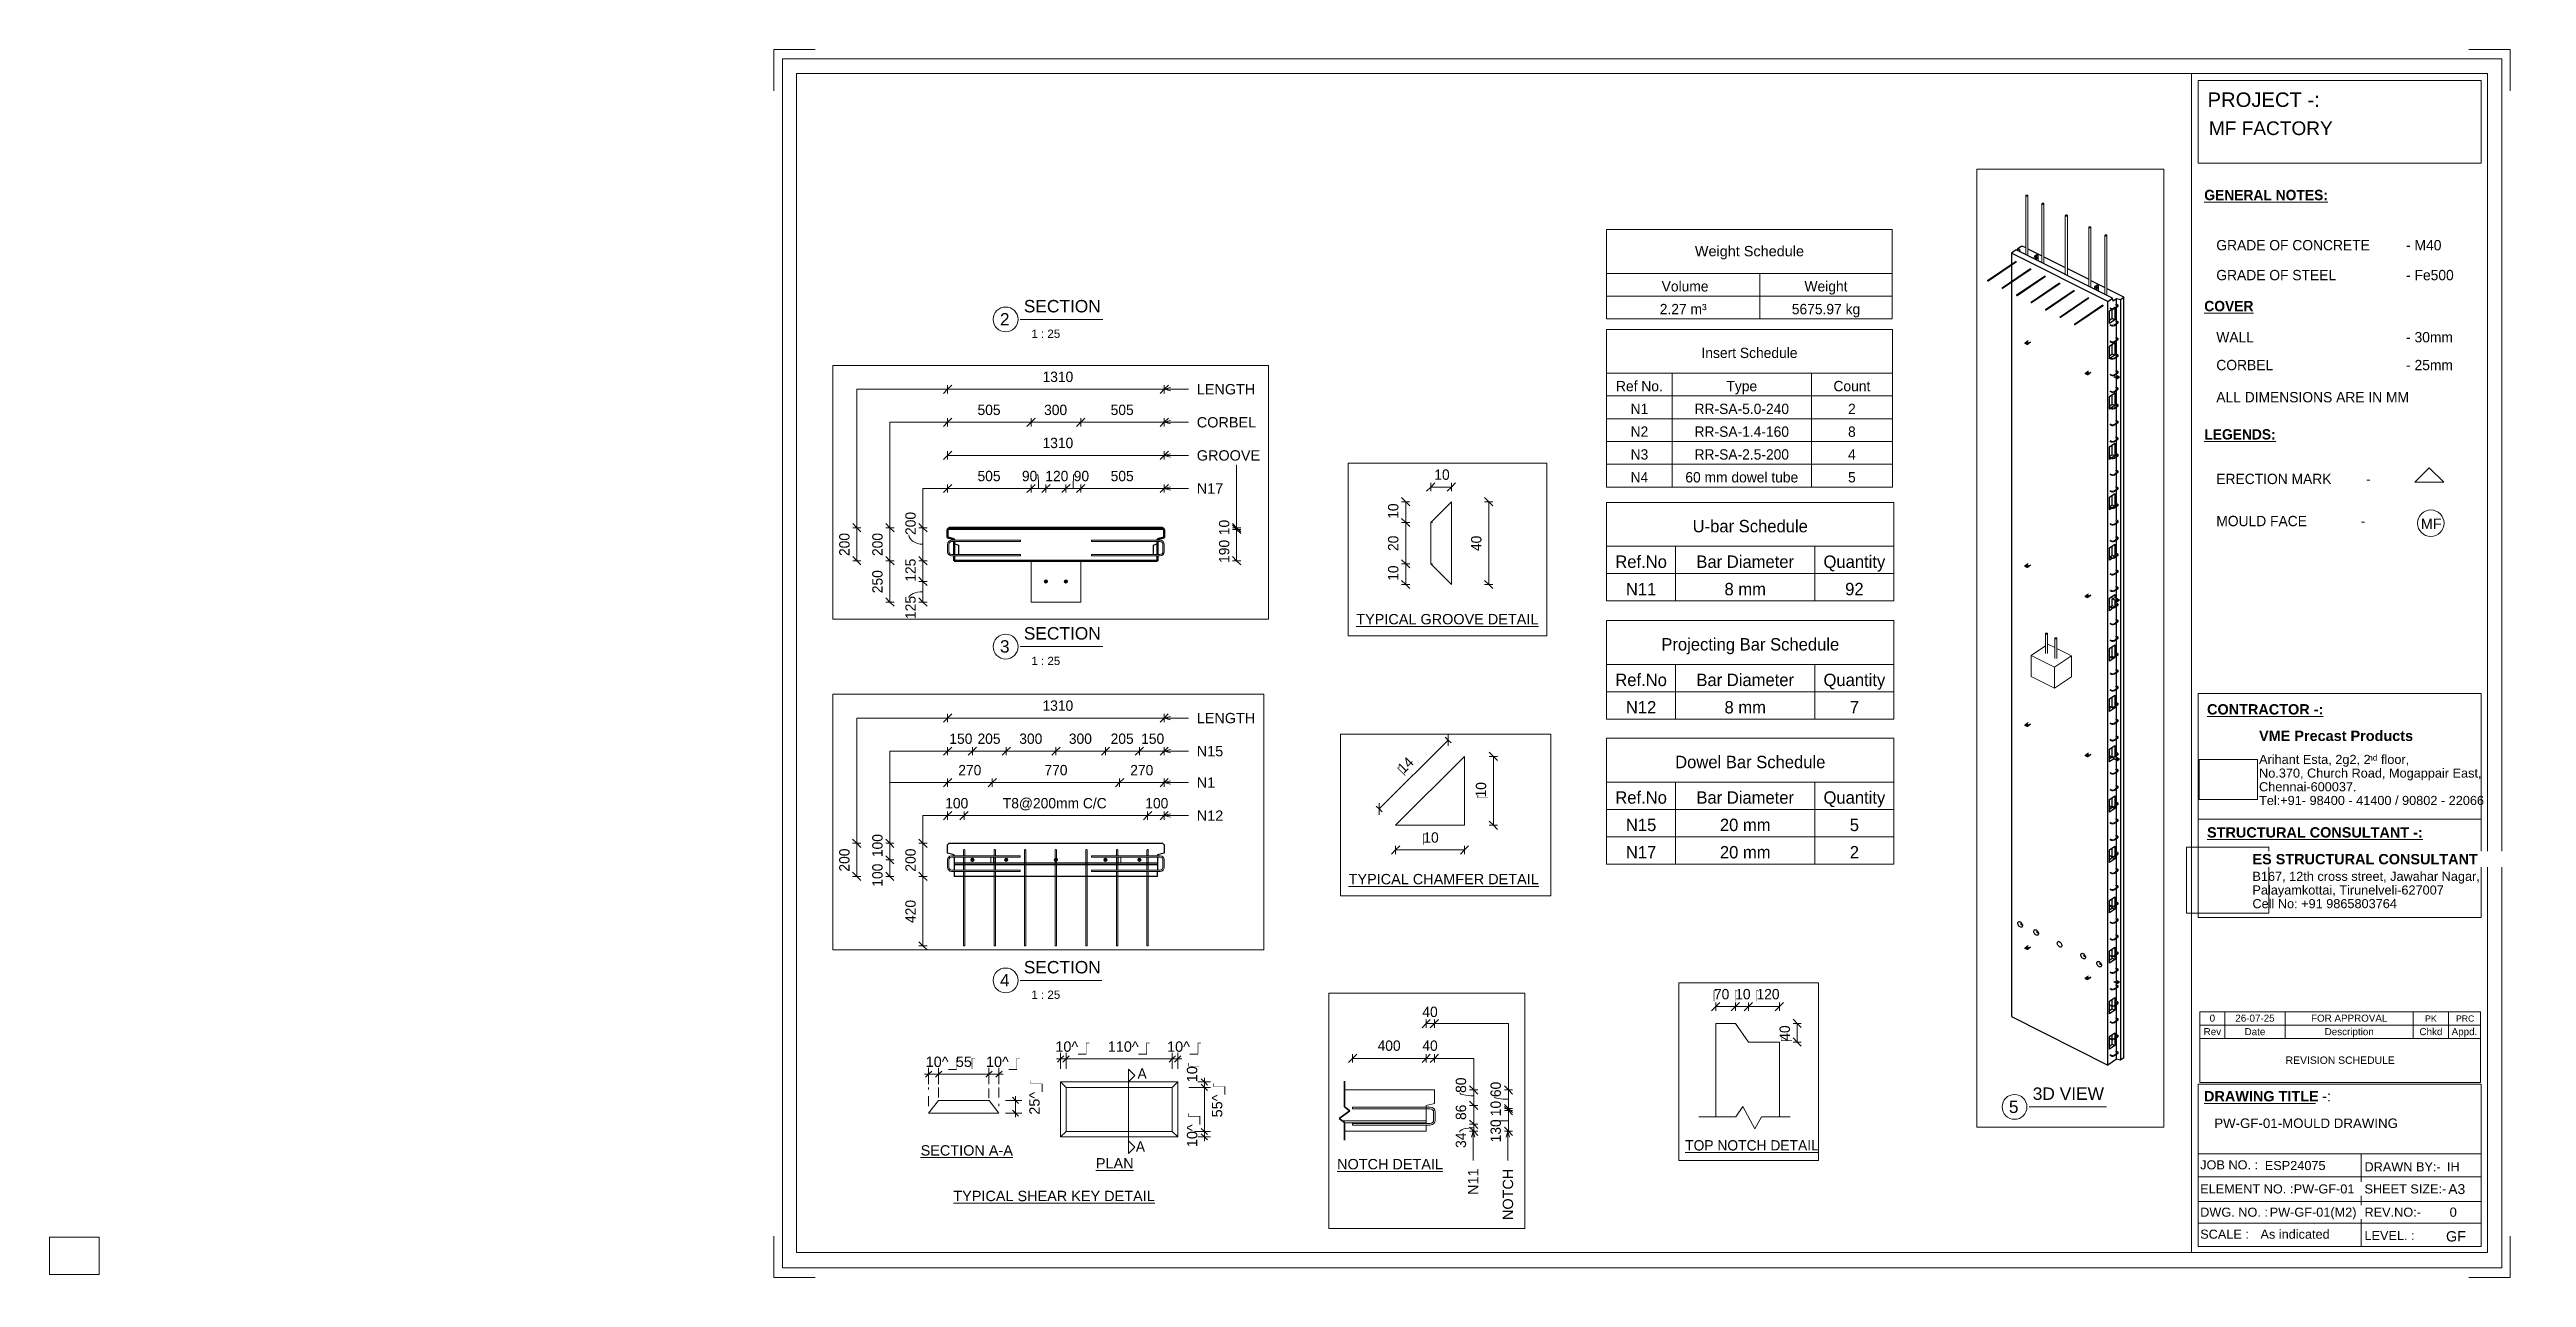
# Paper-space layout 'Layout1' of a CAD drawing. Header units: millimetres. Extents: x 0 to 599, y -1 to 296.
# The model-space entities are those that its viewports show. They can reach past a viewport. Long polylines and large blocks are cut down to what shows.
import ezdxf

# ---------------------------------------------------------------- set-up
doc = ezdxf.new("R2010")
doc.units = ezdxf.units.MM
doc.linetypes.add('Dash', pattern=[6.36, 3.18, -3.18])
doc.linetypes.add('Overhead', pattern=[3.97, 2.38, -1.59])
for name, color, linetype, lineweight in [('A-ANNO-DIMS', 211, 'Continuous', 9), ('A-ANNO-DIMS-1', 211, 'Continuous', 9), ('A-ANNO-DIMS-2', 211, 'Continuous', 9), ('A-ANNO-DIMS-25', 211, 'Continuous', 9), ('A-ANNO-DIMS-3', 211, 'Continuous', 9), ('A-ANNO-DIMS-80', 211, 'Continuous', 9), ('A-DETL', 90, 'Continuous', 18), ('A-DETL-MBND', 5, 'Continuous', 18), ('A-DETL-THIN', 151, 'Continuous', 18), ('A-FLOR-OVHD', 1, 'Overhead', 18), ('A-GENM', 13, 'Continuous', 18), ('A-WALL', 113, 'Continuous', 25), ('A-WALL-HDLN', 110, 'Dash', 25), ('G-ANNO-SCHD', 231, 'Continuous', 9), ('G-ANNO-TEXT', 231, 'Continuous', 9), ('G-ANNO-TTLB', 6, 'Continuous', 9), ('G-ANNO-TTLB-MEDM', 33, 'Continuous', 9), ('G-ANNO-TTLB-THIN', 151, 'Continuous', 9), ('S-BEAM', 12, 'Continuous', 18), ('S-RBAR', 171, 'Continuous', 18)]:
    doc.layers.add(name, color=color, linetype=linetype, lineweight=lineweight)
doc.layers.add('G-ANNO-NPLT', color=191, linetype='Continuous')
doc.styles.add('Arial', font='arial.ttf', dxfattribs={"height": 62.5})
doc.styles.add('Arial_1', font='arial.ttf', dxfattribs={"height": 50})
doc.styles.add('Arial_10', font='arial.ttf', dxfattribs={"height": 3.3})
doc.styles.add('Arial_11', font='arial.ttf', dxfattribs={"height": 2.3})
doc.styles.add('Arial_12', font='arial.ttf', dxfattribs={"height": 1.8})
doc.styles.add('Arial_13', font='arial.ttf', dxfattribs={"height": 1.7})
doc.styles.add('Arial_14', font='arial.ttf', dxfattribs={"height": 1.5})
doc.styles.add('Arial_15', font='arial.ttf', dxfattribs={"height": 2})
doc.styles.add('Arial_16', font='arial.ttf', dxfattribs={"height": 3})
doc.styles.add('Arial_2', font='arial.ttf', dxfattribs={"height": 5})
doc.styles.add('Arial_3', font='arial.ttf', dxfattribs={"height": 7.5})
doc.styles.add('Arial_4', font='arial.ttf', dxfattribs={"height": 3.5})
doc.styles.add('Arial_5', font='arial.ttf', dxfattribs={"height": 2.2})
doc.styles.add('Arial_6', font='arial.ttf', dxfattribs={"height": 2.4})
doc.styles.add('Arial_7', font='arial.ttf', dxfattribs={"height": 2.5})
doc.styles.add('Arial_8', font='arial.ttf', dxfattribs={"height": 1.42976})
doc.styles.add('Arial_9', font='arial.ttf', dxfattribs={"height": 2.25})
doc.styles.add('Arial_B', font='arialbd.ttf', dxfattribs={"height": 2.5})
doc.styles.add('Nirmala UI', font='Nirmala.ttf', dxfattribs={"height": 2.5})
doc.styles.add('Nirmala UI Semilight', font='NirmalaS.ttf', dxfattribs={"height": 62.5})
doc.styles.add('Nirmala UI Semilight_1', font='NirmalaS.ttf', dxfattribs={"height": 50})
doc.styles.add('Nirmala UI Semilight_2', font='NirmalaS.ttf', dxfattribs={"height": 5})
doc.styles.add('Nirmala UI Semilight_3', font='NirmalaS.ttf', dxfattribs={"height": 7.5})
doc.styles.add('Nirmala UI Semilight_4', font='NirmalaS.ttf', dxfattribs={"height": 200})
doc.styles.add('Nirmala UI Semilight_5', font='NirmalaS.ttf', dxfattribs={"height": 200})
doc.styles.add('Nirmala UI Semilight_6', font='NirmalaS.ttf', dxfattribs={"height": 2.5})
doc.styles.add('Nirmala UI Semilight_B', font='', dxfattribs={"height": 2.5})
doc.styles.add('Nirmala UI_1', font='Nirmala.ttf', dxfattribs={"height": 3})
doc.styles.get('Nirmala UI Semilight_B').set_extended_font_data('Nirmala UI Semilight', bold=True)
doc.dimstyles.new('Arrow_Filled_-_2_5_NI_UI', dxfattribs={"dimscale": 304.8, "dimtxt": 65.460247, "dimasz": 0.164042, "dimexe": 0.082021, "dimexo": 0.0625, "dimgap": 0.082021, "dimtad": 1, "dimdec": 0, "dimzin": 0, "dimdsep": 46, "dimtxsty": 'Nirmala UI Semilight', "dimblk1": 'OBLIQUE', "dimblk2": 'OBLIQUE', "dimsah": 1, "dimcen": 0.09, "dimazin": 0, "dimtfac": 1, "dimtdec": 4, "dimtix": 1, "dimtmove": 0, "dimatfit": 3, "dimfxl": 0.082021, "dimfxlon": 1, "dimtvp": 1, "dimtolj": 1, "dimtzin": 0, "dimarcsym": 2})
doc.dimstyles.new('Arrow_Filled_-_2_5_NI_UI_1', dxfattribs={"dimscale": 304.8, "dimtxt": 65.460247, "dimasz": 0.164042, "dimexe": 0.082021, "dimexo": 0.0625, "dimgap": 0.082021, "dimtad": 1, "dimdec": 0, "dimzin": 0, "dimdsep": 46, "dimtxsty": 'Nirmala UI Semilight', "dimblk1": 'OBLIQUE', "dimblk2": 'OBLIQUE', "dimsah": 1, "dimcen": 0.09, "dimazin": 0, "dimtfac": 1, "dimtdec": 4, "dimtix": 1, "dimtmove": 1, "dimatfit": 3, "dimfxl": 0.082021, "dimfxlon": 1, "dimtvp": 1, "dimtolj": 1, "dimtzin": 0, "dimarcsym": 2})
doc.dimstyles.new('Arrow_Filled_-_2_5_NI_UI_2', dxfattribs={"dimscale": 304.8, "dimtxt": 65.460247, "dimasz": 0.164042, "dimexe": 0.082021, "dimexo": 0.0625, "dimgap": 0.082021, "dimtad": 1, "dimdec": 0, "dimzin": 0, "dimdsep": 46, "dimtxsty": 'Nirmala UI Semilight', "dimblk1": 'OBLIQUE', "dimblk2": 'OBLIQUE', "dimsah": 1, "dimcen": 0.09, "dimazin": 0, "dimtfac": 1, "dimtdec": 4, "dimtix": 1, "dimtmove": 2, "dimatfit": 3, "dimfxl": 0.082021, "dimfxlon": 1, "dimtvp": 1, "dimtolj": 1, "dimtzin": 0, "dimarcsym": 2})
doc.dimstyles.new('Arrow_Filled_-_2_5_NI_UI_3', dxfattribs={"dimscale": 304.8, "dimtxt": 5.23682, "dimasz": 0.013123, "dimexe": 0.006562, "dimexo": 0.0625, "dimgap": 0.006562, "dimtad": 1, "dimdec": 0, "dimzin": 0, "dimdsep": 46, "dimtxsty": 'Nirmala UI Semilight_2', "dimblk1": 'OBLIQUE', "dimblk2": 'OBLIQUE', "dimsah": 1, "dimcen": 0.09, "dimazin": 0, "dimtfac": 1, "dimtdec": 4, "dimtix": 1, "dimtmove": 0, "dimatfit": 3, "dimfxl": 0.006562, "dimfxlon": 1, "dimtvp": 1, "dimtolj": 1, "dimtzin": 0, "dimarcsym": 2})
doc.dimstyles.new('Arrow_Filled_-_2_5_NI_UI_4', dxfattribs={"dimscale": 304.8, "dimtxt": 7.85523, "dimasz": 0.019685, "dimexe": 0.009843, "dimexo": 0.0625, "dimgap": 0.009843, "dimtad": 1, "dimdec": 0, "dimzin": 0, "dimdsep": 46, "dimtxsty": 'Nirmala UI Semilight_3', "dimblk1": 'OBLIQUE', "dimblk2": 'OBLIQUE', "dimsah": 1, "dimcen": 0.09, "dimazin": 0, "dimtfac": 1, "dimtdec": 4, "dimtix": 1, "dimtmove": 0, "dimatfit": 3, "dimfxl": 0.009843, "dimfxlon": 1, "dimtvp": 1, "dimtolj": 1, "dimtzin": 0, "dimarcsym": 2})
doc.dimstyles.new('Arrow_Filled_-_2_5_NI_UI_5', dxfattribs={"dimscale": 304.8, "dimtxt": 209.472789, "dimasz": 0.524934, "dimexe": 0.262467, "dimexo": 0.0625, "dimgap": 0.262467, "dimtad": 1, "dimdec": 0, "dimzin": 0, "dimdsep": 46, "dimtxsty": 'Nirmala UI Semilight_4', "dimblk1": 'OBLIQUE', "dimblk2": 'OBLIQUE', "dimsah": 1, "dimcen": 0.09, "dimazin": 0, "dimtfac": 1, "dimtdec": 4, "dimtix": 1, "dimtmove": 2, "dimatfit": 3, "dimfxl": 0.262467, "dimfxlon": 1, "dimtvp": 1, "dimtolj": 1, "dimtzin": 0, "dimarcsym": 2})
doc.dimstyles.new('Arrow_Filled_-_2_5_NI_UI_6', dxfattribs={"dimscale": 304.8, "dimtxt": 209.472789, "dimasz": 0.524934, "dimexe": 0.262467, "dimexo": 0.0625, "dimgap": 0.262467, "dimtad": 1, "dimdec": 0, "dimzin": 0, "dimdsep": 46, "dimtxsty": 'Nirmala UI Semilight_4', "dimblk1": 'OBLIQUE', "dimblk2": 'OBLIQUE', "dimsah": 1, "dimcen": 0.09, "dimazin": 0, "dimtfac": 1, "dimtdec": 4, "dimtix": 1, "dimtmove": 0, "dimatfit": 3, "dimfxl": 0.262467, "dimfxlon": 1, "dimtvp": 1, "dimtolj": 1, "dimtzin": 0, "dimarcsym": 2})
doc.dimstyles.new('Diagonal_-_2_5mm_Arial', dxfattribs={"dimscale": 304.8, "dimtxt": 2.550648, "dimasz": 0.004921, "dimexe": 0.004921, "dimexo": 0.0625, "dimgap": 0.003281, "dimtad": 1, "dimdec": 0, "dimzin": 0, "dimdsep": 46, "dimtxsty": 'Arial_7', "dimblk1": 'OBLIQUE', "dimblk2": 'OBLIQUE', "dimsah": 1, "dimcen": 0.09, "dimdle": 0.003281, "dimazin": 0, "dimtfac": 1, "dimtdec": 4, "dimtix": 1, "dimtmove": 2, "dimatfit": 3, "dimfxl": 0.007874, "dimfxlon": 1, "dimtvp": 1, "dimtolj": 1, "dimtzin": 0, "dimarcsym": 2})
doc.dimstyles.new('Diagonal_-_2_5mm_Arial_1', dxfattribs={"dimscale": 304.8, "dimtxt": 2.550648, "dimasz": 0.004921, "dimexe": 0.004921, "dimexo": 0.0625, "dimgap": 0.003281, "dimtad": 1, "dimdec": 0, "dimzin": 0, "dimdsep": 46, "dimtxsty": 'Arial_7', "dimblk1": 'OBLIQUE', "dimblk2": 'OBLIQUE', "dimsah": 1, "dimcen": 0.09, "dimdle": 0.003281, "dimazin": 0, "dimtfac": 1, "dimtdec": 4, "dimtix": 1, "dimtmove": 0, "dimatfit": 3, "dimfxl": 0.007874, "dimfxlon": 1, "dimtvp": 1, "dimtolj": 1, "dimtzin": 0, "dimarcsym": 2})
picture_1 = doc.add_image_def('image1.jpg', size_in_pixel=(996, 686))
picture_2 = doc.add_image_def('image2.jpg', size_in_pixel=(1600, 1280))

psp = doc.layouts.get("Layout1")

msp = doc.modelspace()

# ---------------------------------------------------------------- texts
at = {"layer": 'G-ANNO-TEXT', "color": 7, "attachment_point": 1}
for s, insert, char_height, width, style in [('40', (-11766.2, 18537.99), 50, 91.3924, 'Nirmala UI Semilight_1'), ('400', (-11982.76, 18374.44), 50, 136.2869, 'Nirmala UI Semilight_1'), ('40', (-11766.2, 18374.44), 50, 91.3924, 'Nirmala UI Semilight_1'), ('\\LNOTCH DETAIL', (-12178.56, 17801.33), 50, 622.1095, 'Arial_1'), ('LENGTH', (-15613.9, 3579.59), 62.5, 428.9028, 'Arial'), ('LENGTH', (-12719.57, 3499.59), 62.5, 428.9028, 'Arial'), ('CORBEL', (-15613.9, 3379.59), 62.5, 432.9112, 'Arial'), ('N15', (-12719.57, 3299.59), 62.5, 192.405, 'Arial'), ('GROOVE', (-15613.9, 3179.59), 62.5, 462.9745, 'Arial'), ('N1', (-12719.57, 3109.62), 62.5, 134.2827, 'Arial'), ('\\LTYPICAL GROOVE DETAIL', (-11256.88, 3090.66), 5, 106.7848, 'Arial_2'), ('\\LTYPICAL CHAMFER DETAIL', (-11143.36, 3087.48), 7.5, 166.9113, 'Arial_3'), ('N17', (-15613.9, 2979.62), 62.5, 192.405, 'Arial'), ('N12', (-12719.57, 2909.62), 62.5, 192.405, 'Arial'), ('\\LTOP NOTCH DETAIL', (-10606.45, 1307.17), 200, 2975.864, 'Nirmala UI Semilight_5')]:
    msp.add_mtext(s, dxfattribs=dict(at, insert=insert, char_height=char_height, width=width, style=style))
at = {"layer": 'G-ANNO-TEXT', "color": 7, "char_height": 50, "attachment_point": 1, "rotation": 90}
for s, insert, width, style in [('80', (-11604.62, 18120.9), 89.789, 'Nirmala UI Semilight_1'), ('60', (-11436.28, 18100.51), 89.789, 'Nirmala UI Semilight_1'), ('10', (-11436.28, 18008.06), 76.962, 'Nirmala UI Semilight_1'), ('86', (-11604.62, 17989.83), 89.789, 'Nirmala UI Semilight_1'), ('130', (-11436.28, 17881.7), 121.8565, 'Nirmala UI Semilight_1'), ('34', (-11604.62, 17854.64), 91.3924, 'Nirmala UI Semilight_1'), ('N11', (-11545.39, 17627.57), 153.924, 'Arial_1'), ('NOTCH', (-11377.05, 17505.97), 301.4345, 'Arial_1')]:
    msp.add_mtext(s, dxfattribs=dict(at, insert=insert, width=width, style=style))

# ---------------------------------------------------------------- blocks, each defined once
blk = doc.blocks.new('ES-Landscape-A3 - ES-Landscape-A3-502445-PW-GF-01-MOULD DRAWING')
at = {"layer": 'G-ANNO-TTLB'}
for p, q in [((175.24, 296.27), (185.24, 296.27)), ((175.24, 296.27), (175.24, 286.27)), ((595.24, 296.27), (585.24, 296.27)), ((595.24, 296.27), (595.24, 286.27)), ((519.77, 140.54), (588.2, 140.54)), ((519.77, 86.33), (519.77, 140.54)), ((588.2, 86.33), (588.2, 140.54)), ((519.77, 110.14), (588.2, 110.14)), ((519.77, 6.78), (519.77, 46.03)), ((588.2, 6.78), (588.2, 46.03)), ((559.23, 29.2), (559.23, 6.78)), ((175.24, -0.73), (175.24, 9.27)), ((595.24, -0.73), (595.24, 9.27)), ((175.24, -0.73), (185.24, -0.73)), ((595.24, -0.73), (585.24, -0.73))]:
    blk.add_line(p, q, dxfattribs=at)
at = {"layer": 'G-ANNO-TTLB-MEDM'}
for p, q in [((180.73, 290.44), (180.73, 5.31)), ((180.73, 290.44), (589.79, 290.44)), ((518.17, 290.44), (518.17, 5.31)), ((519.77, 268.77), (519.77, 288.77)), ((519.77, 288.77), (588.2, 288.77)), ((588.2, 288.77), (588.2, 268.77)), ((589.79, 290.44), (589.79, 5.31)), ((588.2, 268.77), (519.77, 268.77)), ((519.77, 86.33), (588.2, 86.33)), ((519.77, 6.78), (588.2, 6.78)), ((180.73, 5.31), (589.79, 5.31))]:
    blk.add_line(p, q, dxfattribs=at)
at = {"layer": 'G-ANNO-TTLB-THIN'}
for p, q in [((177.29, 294.03), (177.29, 1.56)), ((593.23, 294.03), (177.29, 294.03)), ((593.23, 1.56), (593.23, 294.03)), ((519.77, 46.03), (588.2, 46.03)), ((519.77, 29.2), (588.2, 29.2)), ((519.77, 23.64), (588.2, 23.64)), ((519.77, 17.68), (588.2, 17.68)), ((519.77, 12.43), (588.2, 12.43)), ((177.29, 1.56), (593.23, 1.56))]:
    blk.add_line(p, q, dxfattribs=at)
at = {"layer": 'G-ANNO-TTLB', "char_height": 2.2, "attachment_point": 1, "style": 'Arial_5'}
for s, insert, width in [('No.370, Church Road, Mogappair East,', (534.5, 122.37), 63.4135), ('Tel:+91- 98400 - 41400 / 90802 - 22066 ', (534.5, 115.75), 65.2574), ('Chennai-600037.', (534.5, 119.06), 27.6582), ('Cell No: +91 9865803764', (532.9, 90.79), 41.0464), ('Palayamkottai, Tirunelveli-627007', (532.9, 94.09), 54.4346), ('JOB NO. :', (520.26, 27.61), 16.5949), ('DRAWN BY:-', (560, 27.14), 21.7257), ('ELEMENT NO. :', (520.26, 21.79), 26.5359), ('SHEET SIZE:-', (560, 21.79), 23.2489), ('DWG. NO. :', (520.26, 16.16), 19.481), ('REV.NO:-', (560, 16.16), 16.0338), ('SCALE :', (520.26, 10.84), 13.8692), ('LEVEL. :', (560, 10.53), 14.3502)]:
    blk.add_mtext(s, dxfattribs=dict(at, insert=insert, width=width))
at = {"layer": 'G-ANNO-TTLB'}
image = blk.add_image(picture_1, insert=(520, 114.84), size_in_units=(14.11, 9.72), dxfattribs=at)
image.dxf.flags = 7
image = blk.add_image(picture_2, insert=(516.95, 87.39), size_in_units=(19.92, 15.93), dxfattribs=at)
image.dxf.flags = 7
at = {"layer": 'G-ANNO-TTLB', "attachment_point": 1, "bg_fill": 3, "box_fill_scale": 1.25, "bg_fill_color": 256, "bg_fill_true_color": 13158600, "bg_fill_transparency": 0}
for s, insert, char_height, width, style in [('PROJECT -:', (522.05, 285.89), 3.5, 33.3502, 'Arial_4'), ('\\LCONTRACTOR -:', (521.92, 137.94), 2.5, 33.9114, 'Arial_B'), ('\\LSTRUCTURAL CONSULTANT -:', (521.92, 108.18), 2.5, 62.8523, 'Arial_B'), ('\\LDRAWING TITLE', (521.19, 44.36), 2.5, 33.4304, 'Arial_B'), ('A3', (580.27, 21.84), 2.4, 4.9705, 'Arial_6')]:
    blk.add_mtext(s, dxfattribs=dict(at, insert=insert, char_height=char_height, width=width, style=style))
at = {"layer": 'G-ANNO-TTLB', "char_height": 2.5, "attachment_point": 1, "style": 'Arial_B', "bg_fill": 3, "box_fill_scale": 1.25, "bg_fill_color": 256, "bg_fill_true_color": 13158600, "bg_fill_transparency": 0}
for s, insert, width in [('VME Precast Products', (534.5, 131.53), 45.135), ('ES STRUCTURAL CONSULTANT', (532.9, 101.7), 65.6582), ('\\fArial|b1|i0|c0|p34|; ', (548.78, 44.36), 1.2025)]:
    blk.add_mtext(s, dxfattribs=dict(at, insert=insert, width=width))
at = {"layer": 'G-ANNO-TTLB', "attachment_point": 1}
for s, insert, char_height, width, style in [('Arihant Esta, 2g2, 2', (534.5, 125.68), 2.2, 31.9873, 'Arial_5'), ('nd', (560.89, 125.72), 1.43, 2.7257, 'Arial_8'), (' floor,', (563.14, 125.68), 2.2, 9.1392, 'Arial_5'), ('B167, 12th cross street, Jawahar Nagar,', (532.9, 97.4), 2.2, 65.1772, 'Arial_5')]:
    blk.add_mtext(s, dxfattribs=dict(at, insert=insert, char_height=char_height, width=width, style=style))
at = {"layer": 'G-ANNO-TTLB', "insert": (549.77, 44.36), "char_height": 2.5, "width": 2.6456, "attachment_point": 1, "style": 'Arial_7', "bg_fill": 3, "box_fill_scale": 1.25, "bg_fill_color": 256, "bg_fill_true_color": 13158600, "bg_fill_transparency": 0}
blk.add_mtext('-:', dxfattribs=at)
blk = doc.blocks.new('Viewport - M_View Title-1040-PW-GF-01-MOULD DRAWING')
at = {"layer": 'G-ANNO-TTLB'}
for start, end in [(360, 180), (180, 0)]:
    blk.add_arc((-3.5, 0), 3, start, end, dxfattribs=at)
blk = doc.blocks.new('DIMBLOCK62-PW-GF-01-MOULD DRAWING')
at = {"layer": 'A-ANNO-DIMS-1'}
for p, q in [((279.37, 45.25), (275.57, 45.25)), ((279.37, 46.57), (277.81, 46.57)), ((279.37, 47.57), (279.37, 45.25)), ((279.37, 46.57), (280.87, 46.57)), ((279.37, 45.25), (280.87, 45.25))]:
    blk.add_line(p, q, dxfattribs=at)
at = {"layer": 'A-ANNO-DIMS-1', "lineweight": 35}
for p, q in [((279.37, 46.57), (278.62, 47.32)), ((279.37, 45.25), (278.62, 46)), ((279.37, 46.57), (280.12, 45.82)), ((279.37, 45.25), (280.12, 44.5))]:
    blk.add_line(p, q, dxfattribs=at)
at = {"layer": 'A-ANNO-DIMS-1', "color": 0, "insert": (275.13, 46.49), "char_height": 2.5, "width": 4.6147, "attachment_point": 1, "rotation": 90, "line_spacing_factor": 0.941778, "style": 'Arial_7'}
blk.add_mtext('10\\fArial|b0|i0|c254|p34|;\u202a', dxfattribs=at)
blk = doc.blocks.new('_Oblique')
at = {"color": 0, "linetype": 'ByBlock', "lineweight": -2}
blk.add_line((-0.5, -0.5), (0.5, 0.5), dxfattribs=at)
blk = doc.blocks.new('DIMBLOCK63-PW-GF-01-MOULD DRAWING')
at = {"layer": 'A-ANNO-DIMS-1'}
for p, q in [((279.37, 45.25), (275.57, 45.25)), ((279.37, 45.25), (279.37, 34.58)), ((279.37, 45.25), (280.87, 45.25)), ((279.37, 34.58), (276.97, 34.58)), ((279.37, 34.58), (280.87, 34.58))]:
    blk.add_line(p, q, dxfattribs=at)
at = {"layer": 'A-ANNO-DIMS-1', "lineweight": 35}
for p, q in [((279.37, 45.25), (278.62, 46)), ((279.37, 45.25), (280.12, 44.5)), ((279.37, 34.58), (278.62, 35.33)), ((279.37, 34.58), (280.12, 33.83))]:
    blk.add_line(p, q, dxfattribs=at)
at = {"layer": 'A-ANNO-DIMS-1', "color": 0, "insert": (281.21, 37.99), "char_height": 2.5, "width": 4.6147, "attachment_point": 1, "rotation": 90, "line_spacing_factor": 0.941778, "style": 'Arial_7'}
blk.add_mtext('55^_\\fArial|b0|i0|c254|p34|;\u202a', dxfattribs=at)
blk = doc.blocks.new('DIMBLOCK64-PW-GF-01-MOULD DRAWING')
at = {"layer": 'A-ANNO-DIMS-1'}
for p, q in [((279.37, 34.58), (276.97, 34.58)), ((279.37, 33.27), (277.81, 33.27)), ((279.37, 34.58), (279.37, 32.27)), ((279.37, 34.58), (280.87, 34.58)), ((279.37, 33.27), (280.87, 33.27))]:
    blk.add_line(p, q, dxfattribs=at)
at = {"layer": 'A-ANNO-DIMS-1', "lineweight": 35}
for p, q in [((279.37, 34.58), (278.62, 35.33)), ((279.37, 33.27), (278.62, 34.02)), ((279.37, 34.58), (280.12, 33.83)), ((279.37, 33.27), (280.12, 32.52))]:
    blk.add_line(p, q, dxfattribs=at)
at = {"layer": 'A-ANNO-DIMS-1', "color": 0, "insert": (275.13, 30.79), "char_height": 2.5, "width": 4.6147, "attachment_point": 1, "rotation": 90, "line_spacing_factor": 0.941778, "style": 'Arial_7'}
blk.add_mtext('10^_\\fArial|b0|i0|c254|p34|;\u202a', dxfattribs=at)
blk = doc.blocks.new('DIMBLOCK65-PW-GF-01-MOULD DRAWING')
at = {"layer": 'A-ANNO-DIMS-1'}
for p, q in [((243.58, 52.12), (245.89, 52.12)), ((244.58, 52.12), (244.58, 53.62)), ((244.58, 52.12), (244.58, 49.72)), ((245.89, 52.12), (245.89, 53.62)), ((245.89, 52.12), (245.89, 49.72))]:
    blk.add_line(p, q, dxfattribs=at)
at = {"layer": 'A-ANNO-DIMS-1', "lineweight": 35}
for p, q in [((244.58, 52.12), (243.83, 51.37)), ((244.58, 52.12), (245.33, 52.87)), ((245.89, 52.12), (245.14, 51.37)), ((245.89, 52.12), (246.64, 52.87))]:
    blk.add_line(p, q, dxfattribs=at)
at = {"layer": 'A-ANNO-DIMS-1', "color": 0, "insert": (243.31, 56.36), "char_height": 2.5, "width": 4.6147, "attachment_point": 1, "line_spacing_factor": 0.941778, "style": 'Arial_7'}
blk.add_mtext('10^_\\fArial|b0|i0|c254|p34|;\u202a', dxfattribs=at)
blk = doc.blocks.new('DIMBLOCK66-PW-GF-01-MOULD DRAWING')
at = {"layer": 'A-ANNO-DIMS-1', "lineweight": 35}
for p, q in [((245.89, 52.12), (245.14, 51.37)), ((245.89, 52.12), (246.64, 52.87)), ((271.61, 52.12), (270.86, 51.37)), ((271.61, 52.12), (272.36, 52.87))]:
    blk.add_line(p, q, dxfattribs=at)
at = {"layer": 'A-ANNO-DIMS-1'}
for p, q in [((245.89, 52.12), (245.89, 53.62)), ((245.89, 52.12), (271.61, 52.12)), ((245.89, 52.12), (245.89, 49.72)), ((271.61, 52.12), (271.61, 53.62)), ((271.61, 52.12), (271.61, 49.72))]:
    blk.add_line(p, q, dxfattribs=at)
at = {"layer": 'A-ANNO-DIMS-1', "color": 0, "insert": (256, 56.36), "char_height": 2.5, "width": 6.5924, "attachment_point": 1, "line_spacing_factor": 0.941778, "style": 'Arial_7'}
blk.add_mtext('110^_\\fArial|b0|i0|c254|p34|;\u202a', dxfattribs=at)
blk = doc.blocks.new('DIMBLOCK67-PW-GF-01-MOULD DRAWING')
at = {"layer": 'A-ANNO-DIMS-1', "lineweight": 35}
for p, q in [((271.61, 52.12), (270.86, 51.37)), ((271.61, 52.12), (272.36, 52.87)), ((272.92, 52.12), (272.17, 51.37)), ((272.92, 52.12), (273.67, 52.87))]:
    blk.add_line(p, q, dxfattribs=at)
at = {"layer": 'A-ANNO-DIMS-1'}
for p, q in [((271.61, 52.12), (271.61, 53.62)), ((271.61, 52.12), (273.92, 52.12)), ((271.61, 52.12), (271.61, 49.72)), ((272.92, 52.12), (272.92, 53.62)), ((272.92, 52.12), (272.92, 49.72))]:
    blk.add_line(p, q, dxfattribs=at)
at = {"layer": 'A-ANNO-DIMS-1', "color": 0, "insert": (270.34, 56.36), "char_height": 2.5, "width": 4.6147, "attachment_point": 1, "line_spacing_factor": 0.941778, "style": 'Arial_7'}
blk.add_mtext('10^_\\fArial|b0|i0|c254|p34|;\u202a', dxfattribs=at)
blk = doc.blocks.new('DIMBLOCK68-PW-GF-01-MOULD DRAWING')
at = {"layer": 'A-ANNO-DIMS-1'}
for p, q in [((233.68, 42.11), (231.28, 42.11)), ((233.68, 43.11), (233.68, 38.01)), ((233.68, 42.11), (235.18, 42.11)), ((233.68, 39.01), (231.28, 39.01)), ((233.68, 39.01), (235.18, 39.01))]:
    blk.add_line(p, q, dxfattribs=at)
at = {"layer": 'A-ANNO-DIMS-1', "lineweight": 35}
for p, q in [((233.68, 42.11), (232.93, 42.86)), ((233.68, 42.11), (234.43, 41.36)), ((233.68, 39.01), (232.93, 39.76)), ((233.68, 39.01), (234.43, 38.26))]:
    blk.add_line(p, q, dxfattribs=at)
at = {"layer": 'A-ANNO-DIMS-1', "color": 0, "insert": (237.01, 38.64), "char_height": 2.5, "width": 4.6147, "attachment_point": 1, "rotation": 90, "line_spacing_factor": 0.941778, "style": 'Arial_7'}
blk.add_mtext('25^_\\fArial|b0|i0|c254|p34|;\u202a', dxfattribs=at)
blk = doc.blocks.new('DIMBLOCK69-PW-GF-01-MOULD DRAWING')
at = {"layer": 'A-ANNO-DIMS-1'}
for p, q in [((211.66, 48.45), (215.07, 48.45)), ((212.66, 48.45), (212.66, 49.95)), ((212.66, 48.45), (212.66, 46.05)), ((215.07, 48.45), (215.07, 49.95)), ((215.07, 48.45), (215.07, 46.05))]:
    blk.add_line(p, q, dxfattribs=at)
at = {"layer": 'A-ANNO-DIMS-1', "lineweight": 35}
for p, q in [((212.66, 48.45), (211.91, 47.7)), ((212.66, 48.45), (213.41, 49.2)), ((215.07, 48.45), (214.32, 47.7)), ((215.07, 48.45), (215.82, 49.2))]:
    blk.add_line(p, q, dxfattribs=at)
at = {"layer": 'A-ANNO-DIMS-1', "color": 0, "insert": (211.94, 52.69), "char_height": 2.5, "width": 4.6147, "attachment_point": 1, "line_spacing_factor": 0.941778, "style": 'Arial_7'}
blk.add_mtext('10^_\\fArial|b0|i0|c254|p34|;\u202a', dxfattribs=at)
blk = doc.blocks.new('DIMBLOCK70-PW-GF-01-MOULD DRAWING')
at = {"layer": 'A-ANNO-DIMS-1', "lineweight": 35}
for p, q in [((215.07, 48.45), (214.32, 47.7)), ((215.07, 48.45), (215.82, 49.2)), ((227.25, 48.45), (226.5, 47.7)), ((227.25, 48.45), (228, 49.2))]:
    blk.add_line(p, q, dxfattribs=at)
at = {"layer": 'A-ANNO-DIMS-1'}
for p, q in [((215.07, 48.45), (215.07, 49.95)), ((215.07, 48.45), (227.25, 48.45)), ((215.07, 48.45), (215.07, 46.05)), ((227.25, 48.45), (227.25, 49.95)), ((227.25, 48.45), (227.25, 46.05))]:
    blk.add_line(p, q, dxfattribs=at)
at = {"layer": 'A-ANNO-DIMS-1', "color": 0, "insert": (219.24, 52.69), "char_height": 2.5, "width": 4.6147, "attachment_point": 1, "line_spacing_factor": 0.941778, "style": 'Arial_7'}
blk.add_mtext('55\\fArial|b0|i0|c254|p34|;\u202a', dxfattribs=at)
blk = doc.blocks.new('DIMBLOCK71-PW-GF-01-MOULD DRAWING')
at = {"layer": 'A-ANNO-DIMS-1', "lineweight": 35}
for p, q in [((227.25, 48.45), (226.5, 47.7)), ((227.25, 48.45), (228, 49.2)), ((229.66, 48.45), (228.91, 47.7)), ((229.66, 48.45), (230.41, 49.2))]:
    blk.add_line(p, q, dxfattribs=at)
at = {"layer": 'A-ANNO-DIMS-1'}
for p, q in [((227.25, 48.45), (227.25, 49.95)), ((227.25, 48.45), (230.66, 48.45)), ((227.25, 48.45), (227.25, 46.05)), ((229.66, 48.45), (229.66, 49.95)), ((229.66, 48.45), (229.66, 46.05))]:
    blk.add_line(p, q, dxfattribs=at)
at = {"layer": 'A-ANNO-DIMS-1', "color": 0, "insert": (226.53, 52.69), "char_height": 2.5, "width": 4.6147, "attachment_point": 1, "line_spacing_factor": 0.941778, "style": 'Arial_7'}
blk.add_mtext('10^_\\fArial|b0|i0|c254|p34|;\u202a', dxfattribs=at)
blk = doc.blocks.new('RR spread anchor face based - RR-SA-5_0-240-2134540-Elevation Top Copy 2')
at = {"layer": 'A-GENM'}
for p, q in [((-19982.07, 2593.7), (-19982.07, 2627.2)), ((-19967.07, 2627.2), (-19967.07, 2593.7)), ((-19982.07, 2591.2), (-19982.07, 2593.7)), ((-19982.07, 2593.7), (-19967.07, 2593.7)), ((-19967.07, 2591.2), (-19982.07, 2591.2)), ((-19967.07, 2593.7), (-19967.07, 2591.2))]:
    blk.add_line(p, q, dxfattribs=at)
blk = doc.blocks.new('Rebar Bar - Part 4112021290-431004-3D Ortho')
at = {"layer": 'S-RBAR'}
for p, q in [((-13250.66, 11325.7), (-13250.66, 11132.15)), ((-13230.66, 11132.15), (-13230.66, 11325.7))]:
    blk.add_line(p, q, dxfattribs=at)
for points in [[(-13234.13, 11330.12, 0), (-13236.31, 11330.96, 0), (-13238.79, 11331.43, 0), (-13241.4, 11331.52, 0), (-13243.95, 11331.21, 0), (-13246.29, 11330.52, 0), (-13248.23, 11329.51, 0), (-13249.66, 11328.23, 0), (-13250.48, 11326.79, 0), (-13250.63, 11325.27, 0), (-13250.1, 11323.78, 0), (-13248.92, 11322.42, 0), (-13247.18, 11321.28, 0)], [(-13247.18, 11321.28, 0), (-13245, 11320.45, 0), (-13242.52, 11319.97, 0), (-13239.91, 11319.89, 0), (-13237.36, 11320.2, 0), (-13235.03, 11320.88, 0), (-13233.08, 11321.9, 0), (-13231.65, 11323.17, 0), (-13230.83, 11324.62, 0), (-13230.68, 11326.14, 0), (-13231.22, 11327.63, 0), (-13232.39, 11328.99, 0), (-13234.13, 11330.12, 0)]]:
    blk.add_polyline3d(points, dxfattribs=at)
blk = doc.blocks.new('Rebar Bar - Part 2227165887-431004-3D Ortho')
at = {"layer": 'S-RBAR'}
blk.add_line((-13671.13, 7796.59), (-13670.84, 7793.91), dxfattribs=at)
blk = doc.blocks.new('Rebar Bar - Part 3166313199-431004-3D Ortho')
at = {"layer": 'S-RBAR'}
for p, q in [((-12702.73, 7291.25), (-12716.22, 7298.03)), ((-12719.81, 7290.88), (-12706.32, 7284.1))]:
    blk.add_line(p, q, dxfattribs=at)
blk = doc.blocks.new('Rebar Bar - Part 2227165887-V1-3D Ortho')
at = {"layer": 'S-RBAR'}
for points in [[(-12678.56, 7292.22, 0), (-12687.15, 7289.17, 0), (-12698.2, 7289.63, 0), (-12702.73, 7291.25, 0)], [(-12674.08, 7285.59, 0), (-12685.5, 7281.33, 0), (-12699.23, 7281.66, 0), (-12706.32, 7284.1, 0)]]:
    blk.add_polyline3d(points, dxfattribs=at)
blk = doc.blocks.new('Rebar Bar - Part 981547073-431004-3D Ortho')
at = {"layer": 'S-RBAR'}
for p, q in [((-12648.54, 7312.54), (-12678.56, 7292.22)), ((-12674.08, 7285.59), (-12644.06, 7305.92))]:
    blk.add_line(p, q, dxfattribs=at)
blk = doc.blocks.new('Rebar Bar - Part 2227165887-V2-3D Ortho')
at = {"layer": 'S-RBAR'}
for points in [[(-12644.06, 7305.92, 0), (-12638.05, 7313.29, 0), (-12639.06, 7322.61, 0), (-12646.61, 7329.26, 0)], [(-12648.54, 7312.54, 0), (-12645.5, 7316.36, 0), (-12646.93, 7319.81, 0), (-12650.2, 7322.11, 0)]]:
    blk.add_polyline3d(points, dxfattribs=at)
blk = doc.blocks.new('Rebar Bar - Part 3131074535-431004-3D Ortho')
at = {"layer": 'S-RBAR'}
for p, q in [((-12646.61, 7329.26), (-12660.1, 7336.03)), ((-12663.69, 7328.88), (-12650.2, 7322.11))]:
    blk.add_line(p, q, dxfattribs=at)
blk = doc.blocks.new('Rebar Bar - Part 3166313199-V3-3D Ortho')
at = {"layer": 'S-RBAR'}
for p, q in [((-12702.73, 7451.83), (-12722.52, 7461.77)), ((-12722.52, 7452.81), (-12706.32, 7444.68))]:
    blk.add_line(p, q, dxfattribs=at)
blk = doc.blocks.new('Rebar Bar - Part 3166313199-V4-3D Ortho')
at = {"layer": 'S-RBAR'}
for p, q in [((-12702.73, 7612.4), (-12716.09, 7619.11)), ((-12719.81, 7612.02), (-12706.32, 7605.25))]:
    blk.add_line(p, q, dxfattribs=at)
blk = doc.blocks.new('Rebar Bar - Part 3131074535-V5-3D Ortho')
at = {"layer": 'S-RBAR'}
for p, q in [((-12646.61, 10861.87), (-12660.1, 10868.64)), ((-12664.12, 10861.71), (-12650.2, 10854.72))]:
    blk.add_line(p, q, dxfattribs=at)
blk = doc.blocks.new('Rebar Bar - Part 3166313199-V6-3D Ortho')
at = {"layer": 'S-RBAR'}
for p, q in [((-12702.73, 11626.73), (-12722.52, 11636.67)), ((-12722.44, 11627.68), (-12706.32, 11619.58))]:
    blk.add_line(p, q, dxfattribs=at)
blk = doc.blocks.new('Rebar Bar - Part 3131074535-V7-3D Ortho')
at = {"layer": 'S-RBAR'}
for p, q in [((-12646.61, 11825.31), (-12659.81, 11831.94)), ((-12663.69, 11824.93), (-12650.2, 11818.16))]:
    blk.add_line(p, q, dxfattribs=at)
blk = doc.blocks.new('Rebar Bar - Part 3166313199-V8-3D Ortho')
at = {"layer": 'S-RBAR'}
for p, q in [((-12702.73, 13874.76), (-12716.22, 13881.53)), ((-12720.08, 13874.52), (-12706.32, 13867.61))]:
    blk.add_line(p, q, dxfattribs=at)
blk = doc.blocks.new('Rebar Bar - Part 3450276098-431004-3D Ortho')
at = {"layer": 'S-RBAR'}
for p, q in [((-12766.93, 15224.22), (-12766.93, 14653.75)), ((-12746.93, 14643.71), (-12746.93, 15224.22))]:
    blk.add_line(p, q, dxfattribs=at)
for points in [[(-12750.4, 15228.64, 0), (-12752.59, 15229.48, 0), (-12755.07, 15229.95, 0), (-12757.67, 15230.04, 0), (-12760.23, 15229.73, 0), (-12762.56, 15229.04, 0), (-12764.51, 15228.03, 0), (-12765.94, 15226.76, 0), (-12766.76, 15225.31, 0), (-12766.9, 15223.79, 0), (-12766.37, 15222.3, 0), (-12765.19, 15220.94, 0), (-12763.46, 15219.8, 0)], [(-12763.46, 15219.8, 0), (-12761.27, 15218.97, 0), (-12758.79, 15218.49, 0), (-12756.19, 15218.41, 0), (-12753.63, 15218.72, 0), (-12751.3, 15219.4, 0), (-12749.35, 15220.42, 0), (-12747.92, 15221.69, 0), (-12747.11, 15223.14, 0), (-12746.96, 15224.66, 0), (-12747.49, 15226.15, 0), (-12748.67, 15227.51, 0), (-12750.4, 15228.64, 0)]]:
    blk.add_polyline3d(points, dxfattribs=at)
blk = doc.blocks.new('Rebar Bar - Part 3314717470-431004-3D Ortho')
at = {"layer": 'S-RBAR'}
for p, q in [((-13376.9, 15530.58), (-13376.9, 14960.11)), ((-13356.9, 14950.06), (-13356.9, 15530.58))]:
    blk.add_line(p, q, dxfattribs=at)
for points in [[(-13360.38, 15535, 0), (-13362.56, 15535.83, 0), (-13365.04, 15536.31, 0), (-13367.65, 15536.39, 0), (-13370.2, 15536.08, 0), (-13372.53, 15535.4, 0), (-13374.48, 15534.38, 0), (-13375.91, 15533.11, 0), (-13376.73, 15531.66, 0), (-13376.87, 15530.14, 0), (-13376.34, 15528.65, 0), (-13375.17, 15527.29, 0), (-13373.43, 15526.16, 0)], [(-13373.43, 15526.16, 0), (-13371.24, 15525.32, 0), (-13368.76, 15524.85, 0), (-13366.16, 15524.76, 0), (-13363.6, 15525.07, 0), (-13361.27, 15525.76, 0), (-13359.32, 15526.77, 0), (-13357.89, 15528.05, 0), (-13357.08, 15529.49, 0), (-13356.93, 15531.01, 0), (-13357.46, 15532.5, 0), (-13358.64, 15533.86, 0), (-13360.38, 15535, 0)]]:
    blk.add_polyline3d(points, dxfattribs=at)
blk = doc.blocks.new('Rebar Bar - Part 1179536722-431004-3D Ortho')
at = {"layer": 'S-RBAR'}
blk.add_line((-13419.53, 8493.59), (-13419.53, 8484.38), dxfattribs=at)
blk = doc.blocks.new('Rebar Bar - Part 1179536722-V9-3D Ortho')
at = {"layer": 'S-RBAR'}
blk.add_line((-12811.54, 8189.61), (-12811.54, 8179.02), dxfattribs=at)
blk = doc.blocks.new('Rebar Bar - Part 1449432374-431004-3D Ortho')
at = {"layer": 'S-RBAR'}
for p, q in [((-13567.4, 8558.76), (-13584.14, 8567.17)), ((-13583.79, 8558.04), (-13565.08, 8548.65)), ((-13412.23, 8480.83), (-13429.44, 8489.47)), ((-13428.46, 8480.03), (-13409.75, 8470.63))]:
    blk.add_line(p, q, dxfattribs=at)
blk = doc.blocks.new('Rebar Bar - Part 1449432374-V10-3D Ortho')
at = {"layer": 'S-RBAR'}
for p, q in [((-12957.42, 8252.41), (-12974.8, 8261.13)), ((-12973.82, 8251.69), (-12955.11, 8242.29)), ((-12802.09, 8174.39), (-12819.47, 8183.12)), ((-12818.49, 8173.67), (-12799.78, 8164.28))]:
    blk.add_line(p, q, dxfattribs=at)
blk = doc.blocks.new('RR spread anchor face based - RR-SA-5_0-240-2134540-3D Ortho')
at = {"layer": 'A-GENM'}
for p, q in [((-13448.41, 15023.61), (-13425.57, 15039.08)), ((-13425.57, 15039.08), (-13414.21, 15033.37)), ((-13414.21, 15033.37), (-13437.05, 15017.9)), ((-13412.57, 15030.41), (-13414.21, 15033.37)), ((-13412.57, 14984.02), (-13412.57, 15030.41)), ((-13450.04, 15018.45), (-13448.41, 15023.61)), ((-13448.41, 15023.61), (-13437.05, 15017.9)), ((-13450.04, 14996.84), (-13450.04, 15018.45)), ((-13438.68, 15012.74), (-13450.04, 15018.45)), ((-13437.05, 15017.9), (-13438.68, 15012.74)), ((-13438.68, 15012.74), (-13438.68, 14991.13)), ((-13419.75, 15011.5), (-13419.75, 15008.25)), ((-13431.5, 15000.29), (-13431.5, 15003.54))]:
    blk.add_line(p, q, dxfattribs=at)
for points in [[(-13431.5, 15003.54, 0), (-13431.3, 15005.57, 0), (-13430.71, 15007.73, 0), (-13429.78, 15009.88, 0), (-13428.56, 15011.86, 0), (-13427.15, 15013.55, 0), (-13425.63, 15014.83, 0), (-13424.11, 15015.61, 0), (-13422.69, 15015.84, 0), (-13421.47, 15015.5, 0), (-13420.54, 15014.62, 0), (-13419.95, 15013.25, 0), (-13419.75, 15011.5, 0)], [(-13419.75, 15008.25, 0), (-13419.95, 15006.22, 0), (-13420.54, 15004.06, 0), (-13421.47, 15001.91, 0), (-13422.69, 14999.93, 0), (-13424.11, 14998.24, 0), (-13425.63, 14996.96, 0), (-13427.15, 14996.18, 0), (-13428.56, 14995.95, 0)], [(-13429.78, 14996.29, 0), (-13430.71, 14997.17, 0), (-13431.3, 14998.54, 0), (-13431.5, 15000.29, 0)]]:
    blk.add_polyline3d(points, dxfattribs=at)
blk = doc.blocks.new('RR spread anchor face based - RR-SA-1_4-160-2134593-3D Ortho')
at = {"layer": 'A-GENM'}
for p, q in [((-12924.48, 8060.85), (-12955.42, 8039.9)), ((-12932.69, 8028.48), (-12901.75, 8049.43)), ((-12955.42, 8039.9), (-12956.79, 8036.73)), ((-12942.51, 8041.49), (-12938.6, 8044.14)), ((-12938.6, 8039.27), (-12942.51, 8036.62)), ((-12901.75, 8044.56), (-12932.69, 8023.6)), ((-12927.99, 8038.81), (-12931.9, 8036.16)), ((-12956.79, 8036.73), (-12937.85, 8027.22)), ((-12956.79, 8031.86), (-12956.79, 8036.73)), ((-12937.85, 8022.35), (-12956.79, 8031.86)), ((-12937.85, 8027.22), (-12932.69, 8028.48)), ((-12937.85, 8022.35), (-12937.85, 8027.22)), ((-12932.69, 8023.6), (-12937.85, 8022.35)), ((-12932.69, 8028.48), (-12932.69, 8023.6))]:
    blk.add_line(p, q, dxfattribs=at)
for points in [[(-12938.6, 8044.14, 0), (-12937.23, 8044.85, 0), (-12935.6, 8045.33, 0), (-12933.81, 8045.55, 0), (-12931.99, 8045.49, 0), (-12930.25, 8045.16, 0), (-12928.72, 8044.57, 0), (-12927.51, 8043.78, 0), (-12926.68, 8042.83, 0), (-12926.31, 8041.78, 0), (-12926.41, 8040.72, 0), (-12926.99, 8039.71, 0), (-12927.99, 8038.81, 0)], [(-12931.9, 8036.16, 0), (-12933.27, 8035.45, 0), (-12934.9, 8034.97, 0), (-12936.69, 8034.76, 0), (-12938.51, 8034.82, 0), (-12940.25, 8035.15, 0), (-12941.77, 8035.73, 0), (-12942.99, 8036.53, 0), (-12943.81, 8037.48, 0), (-12944.19, 8038.52, 0), (-12944.08, 8039.59, 0), (-12943.51, 8040.6, 0), (-12942.51, 8041.49, 0)], [(-12927.7, 8039.06, 0), (-12928.72, 8039.7, 0), (-12930.25, 8040.28, 0), (-12931.99, 8040.62, 0), (-12933.81, 8040.68, 0), (-12935.6, 8040.46, 0), (-12937.23, 8039.98, 0), (-12938.6, 8039.27, 0)]]:
    blk.add_polyline3d(points, dxfattribs=at)
blk = doc.blocks.new('RR spread anchor face based - RR-SA-1_4-160-V11-3D Ortho')
at = {"layer": 'A-GENM'}
for p, q in [((-13507.93, 14206.82), (-13538.88, 14185.87)), ((-13525.96, 14187.46), (-13522.05, 14190.12)), ((-13516.14, 14174.45), (-13485.2, 14195.41)), ((-13485.2, 14190.53), (-13516.14, 14169.58)), ((-13538.88, 14185.87), (-13540.24, 14182.71)), ((-13540.24, 14182.71), (-13521.3, 14173.19)), ((-13540.24, 14177.83), (-13540.24, 14182.71)), ((-13522.05, 14185.24), (-13525.96, 14182.59)), ((-13511.44, 14184.79), (-13515.35, 14182.14)), ((-13521.3, 14168.32), (-13540.24, 14177.83)), ((-13521.3, 14173.19), (-13516.14, 14174.45)), ((-13521.3, 14168.32), (-13521.3, 14173.19)), ((-13516.14, 14174.45), (-13516.14, 14169.58)), ((-13516.14, 14169.58), (-13521.3, 14168.32))]:
    blk.add_line(p, q, dxfattribs=at)
for points in [[(-13522.05, 14190.12, 0), (-13520.68, 14190.83, 0), (-13519.05, 14191.31, 0), (-13517.26, 14191.52, 0), (-13515.44, 14191.46, 0), (-13513.7, 14191.13, 0), (-13512.17, 14190.55, 0), (-13510.96, 14189.75, 0), (-13510.13, 14188.8, 0), (-13509.76, 14187.76, 0), (-13509.86, 14186.69, 0), (-13510.44, 14185.68, 0), (-13511.44, 14184.79, 0)], [(-13515.35, 14182.14, 0), (-13516.72, 14181.43, 0), (-13518.35, 14180.95, 0), (-13520.14, 14180.73, 0), (-13521.96, 14180.79, 0), (-13523.7, 14181.12, 0), (-13525.23, 14181.71, 0), (-13526.44, 14182.5, 0), (-13527.27, 14183.45, 0), (-13527.64, 14184.5, 0), (-13527.53, 14185.56, 0), (-13526.96, 14186.57, 0), (-13525.96, 14187.46, 0)], [(-13511.31, 14185.15, 0), (-13512.17, 14185.67, 0), (-13513.7, 14186.26, 0), (-13515.44, 14186.59, 0), (-13517.26, 14186.65, 0), (-13519.05, 14186.43, 0), (-13520.68, 14185.95, 0), (-13522.05, 14185.24, 0)]]:
    blk.add_polyline3d(points, dxfattribs=at)
blk = doc.blocks.new('RR spread anchor face based - RR-SA-2_5-200-1726821-3D Ortho')
at = {"layer": 'A-GENM'}
for p, q in [((-12630.22, 13859.98), (-12660.53, 13875.2)), ((-12680.11, 13861.95), (-12649.8, 13846.72)), ((-12647.94, 13862.72), (-12643.4, 13860.44)), ((-12649.8, 13838.6), (-12680.11, 13853.82)), ((-12652.53, 13854.25), (-12657.08, 13856.54)), ((-12645.65, 13853.45), (-12647.94, 13854.6)), ((-12644.38, 13845.92), (-12628.06, 13856.97)), ((-12628.06, 13856.97), (-12630.22, 13859.98)), ((-12628.06, 13848.85), (-12628.06, 13856.97)), ((-12649.8, 13846.72), (-12644.38, 13845.92)), ((-12649.8, 13838.6), (-12649.8, 13846.72)), ((-12628.06, 13848.85), (-12644.38, 13837.8)), ((-12644.38, 13837.8), (-12644.38, 13845.92)), ((-12644.38, 13837.8), (-12649.8, 13838.6))]:
    blk.add_line(p, q, dxfattribs=at)
for points in [[(-12657.08, 13856.54, 0), (-12658.3, 13857.33, 0), (-12659.12, 13858.28, 0), (-12659.49, 13859.33, 0), (-12659.39, 13860.39, 0), (-12658.82, 13861.4, 0), (-12657.81, 13862.29, 0), (-12656.45, 13863, 0), (-12654.82, 13863.48, 0), (-12653.03, 13863.7, 0), (-12651.21, 13863.64, 0), (-12649.47, 13863.31, 0), (-12647.94, 13862.72, 0)], [(-12647.94, 13854.6, 0), (-12649.47, 13855.18, 0), (-12651.21, 13855.52, 0), (-12653.03, 13855.58, 0), (-12654.76, 13855.37, 0)], [(-12643.4, 13860.44, 0), (-12642.18, 13859.65, 0), (-12641.36, 13858.69, 0), (-12640.98, 13857.65, 0), (-12641.09, 13856.59, 0), (-12641.66, 13855.57, 0), (-12642.66, 13854.68, 0), (-12644.02, 13853.97, 0), (-12645.65, 13853.49, 0), (-12647.44, 13853.28, 0), (-12649.27, 13853.34, 0), (-12651, 13853.67, 0), (-12652.53, 13854.25, 0)]]:
    blk.add_polyline3d(points, dxfattribs=at)
blk = doc.blocks.new('RR spread anchor face based - RR-SA-2_5-200-V12-3D Ortho')
at = {"layer": 'A-GENM'}
for p, q in [((-12699.05, 11714.69), (-12649.8, 11689.95)), ((-12686.25, 11714.42), (-12688.15, 11715.37)), ((-12630.22, 11703.21), (-12660.53, 11718.43)), ((-12649.8, 11681.83), (-12699.05, 11706.56)), ((-12647.94, 11705.95), (-12643.4, 11703.67)), ((-12652.53, 11697.48), (-12657.08, 11699.76)), ((-12645.65, 11696.68), (-12647.94, 11697.83)), ((-12644.38, 11689.15), (-12628.06, 11700.2)), ((-12628.06, 11700.2), (-12630.22, 11703.21)), ((-12628.06, 11692.07), (-12628.06, 11700.2)), ((-12649.8, 11689.95), (-12644.38, 11689.15)), ((-12649.8, 11681.83), (-12649.8, 11689.95)), ((-12628.06, 11692.07), (-12644.38, 11681.03)), ((-12644.38, 11681.03), (-12644.38, 11689.15)), ((-12644.38, 11681.03), (-12649.8, 11681.83))]:
    blk.add_line(p, q, dxfattribs=at)
for points in [[(-12679.37, 11713.65, 0), (-12681.16, 11713.44, 0), (-12682.99, 11713.5, 0), (-12684.72, 11713.83, 0), (-12686.25, 11714.42, 0)], [(-12657.08, 11699.76, 0), (-12658.3, 11700.56, 0), (-12659.12, 11701.51, 0), (-12659.49, 11702.55, 0), (-12659.39, 11703.62, 0), (-12658.82, 11704.63, 0), (-12657.81, 11705.52, 0), (-12656.45, 11706.23, 0), (-12654.82, 11706.71, 0), (-12653.03, 11706.93, 0), (-12651.21, 11706.87, 0), (-12649.47, 11706.53, 0), (-12647.94, 11705.95, 0)], [(-12647.94, 11697.83, 0), (-12649.47, 11698.41, 0), (-12651.21, 11698.74, 0), (-12653.03, 11698.8, 0), (-12654.76, 11698.6, 0)], [(-12643.4, 11703.67, 0), (-12642.18, 11702.87, 0), (-12641.36, 11701.92, 0), (-12640.98, 11700.88, 0), (-12641.09, 11699.81, 0), (-12641.66, 11698.8, 0), (-12642.66, 11697.91, 0), (-12644.02, 11697.2, 0), (-12645.65, 11696.72, 0), (-12647.44, 11696.5, 0), (-12649.27, 11696.56, 0), (-12651, 11696.9, 0), (-12652.53, 11697.48, 0)]]:
    blk.add_polyline3d(points, dxfattribs=at)
blk = doc.blocks.new('RR spread anchor face based - RR-SA-2_5-200-V13-3D Ortho')
at = {"layer": 'A-GENM'}
for p, q in [((-12630.22, 10163.81), (-12660.53, 10179.04)), ((-12691.16, 10171.33), (-12649.8, 10150.56)), ((-12647.94, 10166.56), (-12643.4, 10164.27)), ((-12628.06, 10160.81), (-12630.22, 10163.81)), ((-12649.8, 10142.43), (-12680.11, 10157.66)), ((-12652.53, 10158.09), (-12657.08, 10160.37)), ((-12645.65, 10157.29), (-12647.94, 10158.43)), ((-12644.38, 10149.76), (-12628.06, 10160.81)), ((-12628.06, 10152.68), (-12628.06, 10160.81)), ((-12649.8, 10150.56), (-12644.38, 10149.76)), ((-12649.8, 10142.43), (-12649.8, 10150.56)), ((-12628.06, 10152.68), (-12644.38, 10141.64)), ((-12644.38, 10141.64), (-12644.38, 10149.76)), ((-12644.38, 10141.64), (-12649.8, 10142.43))]:
    blk.add_line(p, q, dxfattribs=at)
for points in [[(-12657.08, 10160.37, 0), (-12658.3, 10161.17, 0), (-12659.12, 10162.12, 0), (-12659.49, 10163.16, 0), (-12659.39, 10164.23, 0), (-12658.82, 10165.24, 0), (-12657.81, 10166.13, 0), (-12656.45, 10166.84, 0), (-12654.82, 10167.32, 0), (-12653.03, 10167.54, 0), (-12651.21, 10167.48, 0), (-12649.47, 10167.14, 0), (-12647.94, 10166.56, 0)], [(-12643.4, 10164.27, 0), (-12642.18, 10163.48, 0), (-12641.36, 10162.53, 0), (-12640.98, 10161.48, 0), (-12641.09, 10160.42, 0), (-12641.66, 10159.41, 0), (-12642.66, 10158.52, 0), (-12644.02, 10157.81, 0), (-12645.65, 10157.33, 0), (-12647.44, 10157.11, 0), (-12649.27, 10157.17, 0), (-12651, 10157.5, 0), (-12652.53, 10158.09, 0)], [(-12647.94, 10158.43, 0), (-12649.47, 10159.02, 0), (-12651.21, 10159.35, 0), (-12653.03, 10159.41, 0), (-12654.76, 10159.21, 0)]]:
    blk.add_polyline3d(points, dxfattribs=at)
blk = doc.blocks.new('Rebar Bar - Part 1982606284-431004-3D Ortho')
at = {"layer": 'S-RBAR'}
for p, q in [((-13626.16, 14975.24), (-13901.7, 14788.65)), ((-13897.22, 14782.03), (-13621.67, 14968.61))]:
    blk.add_line(p, q, dxfattribs=at)
for points in [[(-13896.43, 14783.81, 0), (-13896.53, 14784.71, 0), (-13896.83, 14785.64, 0), (-13897.32, 14786.56, 0), (-13897.94, 14787.39, 0), (-13898.67, 14788.08, 0), (-13899.46, 14788.59, 0), (-13900.24, 14788.87, 0), (-13900.97, 14788.91, 0), (-13901.6, 14788.71, 0), (-13902.08, 14788.28, 0), (-13902.39, 14787.65, 0), (-13902.49, 14786.86, 0)], [(-13902.49, 14786.86, 0), (-13902.39, 14785.97, 0), (-13902.08, 14785.03, 0), (-13901.6, 14784.12, 0), (-13900.97, 14783.28, 0), (-13900.24, 14782.59, 0), (-13899.46, 14782.09, 0), (-13898.67, 14781.8, 0), (-13897.94, 14781.76, 0), (-13897.32, 14781.96, 0), (-13896.83, 14782.39, 0), (-13896.53, 14783.03, 0), (-13896.43, 14783.81, 0)]]:
    blk.add_polyline3d(points, dxfattribs=at)
blk = doc.blocks.new('DIMBLOCK14-Elevation Top Copy 1')
at = {"layer": 'A-ANNO-DIMS-25'}
for p, q in [((-17120.91, 3548.3), (-17095.91, 3573.3)), ((-17120.91, 3548.3), (-17120.91, 3573.3)), ((-15810.91, 3548.3), (-15785.91, 3573.3)), ((-15810.91, 3548.3), (-15810.91, 3573.3)), ((-17120.91, 3548.3), (-17145.91, 3523.3)), ((-17120.91, 3548.3), (-15810.91, 3548.3)), ((-17120.91, 3548.3), (-17120.91, 3523.3)), ((-15810.91, 3548.3), (-15835.91, 3523.3)), ((-15810.91, 3548.3), (-15810.91, 3523.3))]:
    blk.add_line(p, q, dxfattribs=at)
at = {"layer": 'A-ANNO-DIMS-25', "color": 0, "insert": (-16546.84, 3654.84), "char_height": 62.5, "width": 194.2384, "attachment_point": 1, "line_spacing_factor": 1.142579, "style": 'Nirmala UI Semilight'}
blk.add_mtext('1310', dxfattribs=at)
blk = doc.blocks.new('DIMBLOCK15-Elevation Top Copy 1')
at = {"layer": 'A-ANNO-DIMS-25'}
for p, q in [((-17669.92, 2711.2), (-17694.92, 2736.2)), ((-17669.92, 2711.2), (-17694.92, 2711.2)), ((-17669.92, 2511.2), (-17669.92, 2711.2)), ((-17669.92, 2711.2), (-17644.92, 2686.2)), ((-17669.92, 2711.2), (-17644.92, 2711.2)), ((-17669.92, 2511.2), (-17694.92, 2536.2)), ((-17669.92, 2511.2), (-17694.92, 2511.2)), ((-17669.92, 2511.2), (-17644.92, 2486.2)), ((-17669.92, 2511.2), (-17644.92, 2511.2))]:
    blk.add_line(p, q, dxfattribs=at)
at = {"layer": 'A-ANNO-DIMS-25', "color": 0, "insert": (-17776.46, 2539.78), "char_height": 62.5, "width": 171.3868, "attachment_point": 1, "rotation": 90, "line_spacing_factor": 1.142579, "style": 'Nirmala UI Semilight'}
blk.add_mtext('200', dxfattribs=at)
blk = doc.blocks.new('DIMBLOCK16-Elevation Top Copy 1')
at = {"layer": 'A-ANNO-DIMS-25'}
for p, q in [((-17120.91, 3348.3), (-17095.91, 3373.3)), ((-17120.91, 3348.3), (-17120.91, 3373.3)), ((-16615.91, 3348.3), (-16590.91, 3373.3)), ((-16615.91, 3348.3), (-16615.91, 3373.3)), ((-17120.91, 3348.3), (-17145.91, 3323.3)), ((-17120.91, 3348.3), (-16615.91, 3348.3)), ((-17120.91, 3348.3), (-17120.91, 3323.3)), ((-16615.91, 3348.3), (-16640.91, 3323.3)), ((-16615.91, 3348.3), (-16615.91, 3323.3))]:
    blk.add_line(p, q, dxfattribs=at)
at = {"layer": 'A-ANNO-DIMS-25', "color": 0, "insert": (-16939.82, 3454.84), "char_height": 62.5, "width": 171.3868, "attachment_point": 1, "line_spacing_factor": 1.142579, "style": 'Nirmala UI Semilight'}
blk.add_mtext('505', dxfattribs=at)
blk = doc.blocks.new('DIMBLOCK17-Elevation Top Copy 1')
at = {"layer": 'A-ANNO-DIMS-25'}
for p, q in [((-16615.91, 3348.3), (-16590.91, 3373.3)), ((-16615.91, 3348.3), (-16615.91, 3373.3)), ((-16315.91, 3348.3), (-16290.91, 3373.3)), ((-16315.91, 3348.3), (-16315.91, 3373.3)), ((-16615.91, 3348.3), (-16640.91, 3323.3)), ((-16615.91, 3348.3), (-16315.91, 3348.3)), ((-16615.91, 3348.3), (-16615.91, 3323.3)), ((-16315.91, 3348.3), (-16340.91, 3323.3)), ((-16315.91, 3348.3), (-16315.91, 3323.3))]:
    blk.add_line(p, q, dxfattribs=at)
at = {"layer": 'A-ANNO-DIMS-25', "color": 0, "insert": (-16537.32, 3454.84), "char_height": 62.5, "width": 171.3868, "attachment_point": 1, "line_spacing_factor": 1.142579, "style": 'Nirmala UI Semilight'}
blk.add_mtext('300', dxfattribs=at)
blk = doc.blocks.new('DIMBLOCK18-Elevation Top Copy 1')
at = {"layer": 'A-ANNO-DIMS-25'}
for p, q in [((-16315.91, 3348.3), (-16290.91, 3373.3)), ((-16315.91, 3348.3), (-16315.91, 3373.3)), ((-15810.91, 3348.3), (-15785.91, 3373.3)), ((-15810.91, 3348.3), (-15810.91, 3373.3)), ((-16315.91, 3348.3), (-16340.91, 3323.3)), ((-16315.91, 3348.3), (-15810.91, 3348.3)), ((-16315.91, 3348.3), (-16315.91, 3323.3)), ((-15810.91, 3348.3), (-15835.91, 3323.3)), ((-15810.91, 3348.3), (-15810.91, 3323.3))]:
    blk.add_line(p, q, dxfattribs=at)
at = {"layer": 'A-ANNO-DIMS-25', "color": 0, "insert": (-16134.82, 3454.84), "char_height": 62.5, "width": 171.3868, "attachment_point": 1, "line_spacing_factor": 1.142579, "style": 'Nirmala UI Semilight'}
blk.add_mtext('505', dxfattribs=at)
blk = doc.blocks.new('DIMBLOCK19-Elevation Top Copy 1')
at = {"layer": 'A-ANNO-DIMS-25'}
for p, q in [((-17120.91, 2948.3), (-17095.91, 2973.3)), ((-17120.91, 2948.3), (-17120.91, 2973.3)), ((-16615.91, 2948.3), (-16590.91, 2973.3)), ((-16615.91, 2948.3), (-16615.91, 2973.3)), ((-17120.91, 2948.3), (-17145.91, 2923.3)), ((-17120.91, 2948.3), (-16615.91, 2948.3)), ((-17120.91, 2948.3), (-17120.91, 2923.3)), ((-16615.91, 2948.3), (-16640.91, 2923.3)), ((-16615.91, 2948.3), (-16615.91, 2923.3))]:
    blk.add_line(p, q, dxfattribs=at)
at = {"layer": 'A-ANNO-DIMS-25', "color": 0, "insert": (-16939.82, 3054.84), "char_height": 62.5, "width": 171.3868, "attachment_point": 1, "line_spacing_factor": 1.142579, "style": 'Nirmala UI Semilight'}
blk.add_mtext('505', dxfattribs=at)
blk = doc.blocks.new('DIMBLOCK20-Elevation Top Copy 1')
at = {"layer": 'A-ANNO-DIMS-25'}
for p, q in [((-16615.91, 2948.3), (-16590.91, 2973.3)), ((-16615.91, 2948.3), (-16615.91, 2973.3)), ((-16526.02, 2948.3), (-16501.02, 2973.3)), ((-16526.02, 2948.3), (-16526.02, 2973.3)), ((-16615.91, 2948.3), (-16640.91, 2923.3)), ((-16615.91, 2948.3), (-16526.02, 2948.3)), ((-16615.91, 2948.3), (-16615.91, 2923.3)), ((-16526.02, 2948.3), (-16551.02, 2923.3)), ((-16526.02, 2948.3), (-16526.02, 2923.3))]:
    blk.add_line(p, q, dxfattribs=at)
blk.add_ellipse((-16576.19, 2948.3), major_axis=(0, 84.51), ratio=0.061821, start_param=4.712389, end_param=6.283185, dxfattribs=at)
at = {"layer": 'A-ANNO-DIMS-25', "color": 0, "insert": (-16671.4, 3054.84), "char_height": 62.5, "width": 114.2579, "attachment_point": 1, "line_spacing_factor": 1.142579, "style": 'Nirmala UI Semilight'}
blk.add_mtext('90', dxfattribs=at)
blk = doc.blocks.new('DIMBLOCK21-Elevation Top Copy 1')
at = {"layer": 'A-ANNO-DIMS-25'}
for p, q in [((-16526.02, 2948.3), (-16501.02, 2973.3)), ((-16526.02, 2948.3), (-16526.02, 2973.3)), ((-16405.52, 2948.3), (-16380.52, 2973.3)), ((-16405.52, 2948.3), (-16405.52, 2973.3)), ((-16526.02, 2948.3), (-16551.02, 2923.3)), ((-16526.02, 2948.3), (-16405.52, 2948.3)), ((-16526.02, 2948.3), (-16526.02, 2923.3)), ((-16405.52, 2948.3), (-16430.52, 2923.3)), ((-16405.52, 2948.3), (-16405.52, 2923.3))]:
    blk.add_line(p, q, dxfattribs=at)
at = {"layer": 'A-ANNO-DIMS-25', "color": 0, "insert": (-16530.04, 3054.84), "char_height": 62.5, "width": 154.2481, "attachment_point": 1, "line_spacing_factor": 1.142579, "style": 'Nirmala UI Semilight'}
blk.add_mtext('120', dxfattribs=at)
blk = doc.blocks.new('DIMBLOCK22-Elevation Top Copy 1')
at = {"layer": 'A-ANNO-DIMS-25'}
for p, q in [((-16405.52, 2948.3), (-16380.52, 2973.3)), ((-16405.52, 2948.3), (-16405.52, 2973.3)), ((-16315.91, 2948.3), (-16290.91, 2973.3)), ((-16315.91, 2948.3), (-16315.91, 2973.3)), ((-16405.52, 2948.3), (-16430.52, 2923.3)), ((-16405.52, 2948.3), (-16315.91, 2948.3)), ((-16405.52, 2948.3), (-16405.52, 2923.3)), ((-16315.91, 2948.3), (-16340.91, 2923.3)), ((-16315.91, 2948.3), (-16315.91, 2923.3))]:
    blk.add_line(p, q, dxfattribs=at)
blk.add_ellipse((-16358.16, 2948.3), major_axis=(0, 84.51), ratio=0.030231, start_param=0, end_param=1.570796, dxfattribs=at)
at = {"layer": 'A-ANNO-DIMS-25', "color": 0, "insert": (-16358.16, 3054.84), "char_height": 62.5, "width": 114.2579, "attachment_point": 1, "line_spacing_factor": 1.142579, "style": 'Nirmala UI Semilight'}
blk.add_mtext('90', dxfattribs=at)
blk = doc.blocks.new('DIMBLOCK23-Elevation Top Copy 1')
at = {"layer": 'A-ANNO-DIMS-25'}
for p, q in [((-16315.91, 2948.3), (-16290.91, 2973.3)), ((-16315.91, 2948.3), (-16315.91, 2973.3)), ((-15810.91, 2948.3), (-15785.91, 2973.3)), ((-15810.91, 2948.3), (-15810.91, 2973.3)), ((-16315.91, 2948.3), (-16340.91, 2923.3)), ((-16315.91, 2948.3), (-15810.91, 2948.3)), ((-16315.91, 2948.3), (-16315.91, 2923.3)), ((-15810.91, 2948.3), (-15835.91, 2923.3)), ((-15810.91, 2948.3), (-15810.91, 2923.3))]:
    blk.add_line(p, q, dxfattribs=at)
at = {"layer": 'A-ANNO-DIMS-25', "color": 0, "insert": (-16134.82, 3054.84), "char_height": 62.5, "width": 171.3868, "attachment_point": 1, "line_spacing_factor": 1.142579, "style": 'Nirmala UI Semilight'}
blk.add_mtext('505', dxfattribs=at)
blk = doc.blocks.new('DIMBLOCK24-Elevation Top Copy 1')
at = {"layer": 'A-ANNO-DIMS-25'}
for p, q in [((-17269.92, 2711.2), (-17294.92, 2736.2)), ((-17269.92, 2711.2), (-17294.92, 2711.2)), ((-17269.92, 2711.2), (-17269.92, 2511.2)), ((-17269.92, 2711.2), (-17244.92, 2686.2)), ((-17269.92, 2711.2), (-17244.92, 2711.2)), ((-17269.92, 2511.2), (-17294.92, 2536.2)), ((-17269.92, 2511.2), (-17294.92, 2511.2)), ((-17269.92, 2511.2), (-17244.92, 2486.2)), ((-17269.92, 2511.2), (-17244.92, 2511.2))]:
    blk.add_line(p, q, dxfattribs=at)
blk.add_ellipse((-17269.92, 2667.09), major_axis=(-84.51, 0), ratio=0.66141, start_param=0, end_param=1.570796, dxfattribs=at)
at = {"layer": 'A-ANNO-DIMS-25', "color": 0, "insert": (-17376.46, 2667.09), "char_height": 62.5, "width": 171.3868, "attachment_point": 1, "rotation": 90, "line_spacing_factor": 1.142579, "style": 'Nirmala UI Semilight'}
blk.add_mtext('200', dxfattribs=at)
blk = doc.blocks.new('DIMBLOCK25-Elevation Top Copy 1')
at = {"layer": 'A-ANNO-DIMS-25'}
for p, q in [((-17269.92, 2511.2), (-17294.92, 2536.2)), ((-17269.92, 2511.2), (-17294.92, 2511.2)), ((-17269.92, 2511.2), (-17269.92, 2386.2)), ((-17269.92, 2511.2), (-17244.92, 2486.2)), ((-17269.92, 2511.2), (-17244.92, 2511.2)), ((-17269.92, 2386.2), (-17294.92, 2411.2)), ((-17269.92, 2386.2), (-17294.92, 2386.2)), ((-17269.92, 2386.2), (-17244.92, 2361.2)), ((-17269.92, 2386.2), (-17244.92, 2386.2))]:
    blk.add_line(p, q, dxfattribs=at)
at = {"layer": 'A-ANNO-DIMS-25', "color": 0, "insert": (-17376.46, 2384.43), "char_height": 62.5, "width": 154.2481, "attachment_point": 1, "rotation": 90, "line_spacing_factor": 1.142579, "style": 'Nirmala UI Semilight'}
blk.add_mtext('125', dxfattribs=at)
blk = doc.blocks.new('DIMBLOCK26-Elevation Top Copy 1')
at = {"layer": 'A-ANNO-DIMS-25'}
for p, q in [((-17269.92, 2386.2), (-17294.92, 2411.2)), ((-17269.92, 2386.2), (-17294.92, 2386.2)), ((-17269.92, 2386.2), (-17269.92, 2261.2)), ((-17269.92, 2386.2), (-17244.92, 2361.2)), ((-17269.92, 2386.2), (-17244.92, 2386.2)), ((-17269.92, 2261.2), (-17294.92, 2286.2)), ((-17269.92, 2261.2), (-17294.92, 2261.2)), ((-17269.92, 2261.2), (-17244.92, 2236.2)), ((-17269.92, 2261.2), (-17244.92, 2261.2))]:
    blk.add_line(p, q, dxfattribs=at)
blk.add_ellipse((-17269.92, 2287.45), major_axis=(-84.51, 0), ratio=0.428903, start_param=4.712389, end_param=6.283185, dxfattribs=at)
at = {"layer": 'A-ANNO-DIMS-25', "color": 0, "insert": (-17376.46, 2158.91), "char_height": 62.5, "width": 154.2481, "attachment_point": 1, "rotation": 90, "line_spacing_factor": 1.142579, "style": 'Nirmala UI Semilight'}
blk.add_mtext('125', dxfattribs=at)
blk = doc.blocks.new('DIMBLOCK27-Elevation Top Copy 1')
at = {"layer": 'A-ANNO-DIMS-25'}
for p, q in [((-17469.92, 2511.2), (-17494.92, 2536.2)), ((-17469.92, 2511.2), (-17494.92, 2511.2)), ((-17469.92, 2261.2), (-17469.92, 2511.2)), ((-17469.92, 2511.2), (-17444.92, 2486.2)), ((-17469.92, 2511.2), (-17444.92, 2511.2)), ((-17469.92, 2261.2), (-17494.92, 2286.2)), ((-17469.92, 2261.2), (-17494.92, 2261.2)), ((-17469.92, 2261.2), (-17444.92, 2236.2)), ((-17469.92, 2261.2), (-17444.92, 2261.2))]:
    blk.add_line(p, q, dxfattribs=at)
at = {"layer": 'A-ANNO-DIMS-25', "color": 0, "insert": (-17576.46, 2314.78), "char_height": 62.5, "width": 171.3868, "attachment_point": 1, "rotation": 90, "line_spacing_factor": 1.142579, "style": 'Nirmala UI Semilight'}
blk.add_mtext('250', dxfattribs=at)
blk = doc.blocks.new('DIMBLOCK28-Elevation Top Copy 1')
at = {"layer": 'A-ANNO-DIMS-25'}
for p, q in [((-17469.92, 2711.2), (-17494.92, 2736.2)), ((-17469.92, 2711.2), (-17494.92, 2711.2)), ((-17469.92, 2511.2), (-17469.92, 2711.2)), ((-17469.92, 2711.2), (-17444.92, 2686.2)), ((-17469.92, 2711.2), (-17444.92, 2711.2)), ((-17469.92, 2511.2), (-17494.92, 2536.2)), ((-17469.92, 2511.2), (-17494.92, 2511.2)), ((-17469.92, 2511.2), (-17444.92, 2486.2)), ((-17469.92, 2511.2), (-17444.92, 2511.2))]:
    blk.add_line(p, q, dxfattribs=at)
at = {"layer": 'A-ANNO-DIMS-25', "color": 0, "insert": (-17576.46, 2539.78), "char_height": 62.5, "width": 171.3868, "attachment_point": 1, "rotation": 90, "line_spacing_factor": 1.142579, "style": 'Nirmala UI Semilight'}
blk.add_mtext('200', dxfattribs=at)
blk = doc.blocks.new('DIMBLOCK29-Elevation Top Copy 1')
at = {"layer": 'A-ANNO-DIMS-25'}
for p, q in [((-17120.91, 3148.3), (-17095.91, 3173.3)), ((-17120.91, 3148.3), (-17120.91, 3173.3)), ((-15810.91, 3148.3), (-15785.91, 3173.3)), ((-15810.91, 3148.3), (-15810.91, 3173.3)), ((-17120.91, 3148.3), (-17145.91, 3123.3)), ((-17120.91, 3148.3), (-15810.91, 3148.3)), ((-17120.91, 3148.3), (-17120.91, 3123.3)), ((-15810.91, 3148.3), (-15835.91, 3123.3)), ((-15810.91, 3148.3), (-15810.91, 3123.3))]:
    blk.add_line(p, q, dxfattribs=at)
at = {"layer": 'A-ANNO-DIMS-25', "color": 0, "insert": (-16546.84, 3254.84), "char_height": 62.5, "width": 194.2384, "attachment_point": 1, "line_spacing_factor": 1.142579, "style": 'Nirmala UI Semilight'}
blk.add_mtext('1310', dxfattribs=at)
blk = doc.blocks.new('DIMBLOCK30-Elevation Top Copy 1')
at = {"layer": 'A-ANNO-DIMS-25'}
for p, q in [((-15372.95, 2701.2), (-15397.95, 2726.2)), ((-15372.95, 2701.2), (-15397.95, 2701.2)), ((-15372.95, 2511.2), (-15372.95, 2701.2)), ((-15372.95, 2701.2), (-15347.95, 2676.2)), ((-15372.95, 2701.2), (-15347.95, 2701.2)), ((-15372.95, 2511.2), (-15397.95, 2536.2)), ((-15372.95, 2511.2), (-15397.95, 2511.2)), ((-15372.95, 2511.2), (-15347.95, 2486.2)), ((-15372.95, 2511.2), (-15347.95, 2511.2))]:
    blk.add_line(p, q, dxfattribs=at)
at = {"layer": 'A-ANNO-DIMS-25', "color": 0, "insert": (-15479.49, 2497.99), "char_height": 62.5, "width": 154.2481, "attachment_point": 1, "rotation": 90, "line_spacing_factor": 1.142579, "style": 'Nirmala UI Semilight'}
blk.add_mtext('190', dxfattribs=at)
blk = doc.blocks.new('DIMBLOCK31-Elevation Top Copy 1')
at = {"layer": 'A-ANNO-DIMS-25'}
for p, q in [((-15372.95, 2711.2), (-15397.95, 2736.2)), ((-15372.95, 2701.2), (-15397.95, 2726.2)), ((-15372.95, 2711.2), (-15397.95, 2711.2)), ((-15372.95, 2701.2), (-15372.95, 2711.2)), ((-15372.95, 2711.2), (-15347.95, 2686.2)), ((-15372.95, 2711.2), (-15347.95, 2711.2)), ((-15372.95, 2701.2), (-15397.95, 2701.2)), ((-15372.95, 2701.2), (-15347.95, 2676.2)), ((-15372.95, 2701.2), (-15347.95, 2701.2))]:
    blk.add_line(p, q, dxfattribs=at)
at = {"layer": 'A-ANNO-DIMS-25', "color": 0, "insert": (-15479.49, 2665.73), "char_height": 62.5, "width": 97.1192, "attachment_point": 1, "rotation": 90, "line_spacing_factor": 1.142579, "style": 'Nirmala UI Semilight'}
blk.add_mtext('10', dxfattribs=at)
blk = doc.blocks.new('DIMBLOCK32-Elevation Top Copy 2')
at = {"layer": 'A-ANNO-DIMS-25'}
for p, q in [((-14226.57, 3468.3), (-14201.57, 3493.3)), ((-14226.57, 3468.3), (-14226.57, 3493.3)), ((-12916.57, 3468.3), (-12891.57, 3493.3)), ((-12916.57, 3468.3), (-12916.57, 3493.3)), ((-14226.57, 3468.3), (-14251.57, 3443.3)), ((-14226.57, 3468.3), (-12916.57, 3468.3)), ((-14226.57, 3468.3), (-14226.57, 3443.3)), ((-12916.57, 3468.3), (-12941.57, 3443.3)), ((-12916.57, 3468.3), (-12916.57, 3443.3))]:
    blk.add_line(p, q, dxfattribs=at)
at = {"layer": 'A-ANNO-DIMS-25', "color": 0, "insert": (-13652.51, 3574.84), "char_height": 62.5, "width": 194.2384, "attachment_point": 1, "line_spacing_factor": 1.142579, "style": 'Nirmala UI Semilight'}
blk.add_mtext('1310', dxfattribs=at)
blk = doc.blocks.new('DIMBLOCK33-Elevation Top Copy 2')
at = {"layer": 'A-ANNO-DIMS-25'}
for p, q in [((-14775.58, 2711.2), (-14800.58, 2736.2)), ((-14775.58, 2711.2), (-14800.58, 2711.2)), ((-14775.58, 2511.2), (-14775.58, 2711.2)), ((-14775.58, 2711.2), (-14750.58, 2686.2)), ((-14775.58, 2711.2), (-14750.58, 2711.2)), ((-14775.58, 2511.2), (-14800.58, 2536.2)), ((-14775.58, 2511.2), (-14800.58, 2511.2)), ((-14775.58, 2511.2), (-14750.58, 2486.2)), ((-14775.58, 2511.2), (-14750.58, 2511.2))]:
    blk.add_line(p, q, dxfattribs=at)
at = {"layer": 'A-ANNO-DIMS-25', "color": 0, "insert": (-14882.12, 2539.78), "char_height": 62.5, "width": 171.3868, "attachment_point": 1, "rotation": 90, "line_spacing_factor": 1.142579, "style": 'Nirmala UI Semilight'}
blk.add_mtext('200', dxfattribs=at)
blk = doc.blocks.new('DIMBLOCK34-Elevation Top Copy 2')
at = {"layer": 'A-ANNO-DIMS-25'}
for p, q in [((-14226.57, 3268.3), (-14201.57, 3293.3)), ((-14226.57, 3268.3), (-14226.57, 3293.3)), ((-14076.57, 3268.3), (-14051.57, 3293.3)), ((-14076.57, 3268.3), (-14076.57, 3293.3)), ((-14226.57, 3268.3), (-14251.57, 3243.3)), ((-14226.57, 3268.3), (-14076.57, 3268.3)), ((-14226.57, 3268.3), (-14226.57, 3243.3)), ((-14076.57, 3268.3), (-14101.57, 3243.3)), ((-14076.57, 3268.3), (-14076.57, 3243.3))]:
    blk.add_line(p, q, dxfattribs=at)
at = {"layer": 'A-ANNO-DIMS-25', "color": 0, "insert": (-14215.84, 3374.84), "char_height": 62.5, "width": 154.2481, "attachment_point": 1, "line_spacing_factor": 1.142579, "style": 'Nirmala UI Semilight'}
blk.add_mtext('150', dxfattribs=at)
blk = doc.blocks.new('DIMBLOCK35-Elevation Top Copy 2')
at = {"layer": 'A-ANNO-DIMS-25'}
for p, q in [((-14076.57, 3268.3), (-14051.57, 3293.3)), ((-14076.57, 3268.3), (-14076.57, 3293.3)), ((-13871.57, 3268.3), (-13846.57, 3293.3)), ((-13871.57, 3268.3), (-13871.57, 3293.3)), ((-14076.57, 3268.3), (-14101.57, 3243.3)), ((-14076.57, 3268.3), (-13871.57, 3268.3)), ((-14076.57, 3268.3), (-14076.57, 3243.3)), ((-13871.57, 3268.3), (-13896.57, 3243.3)), ((-13871.57, 3268.3), (-13871.57, 3243.3))]:
    blk.add_line(p, q, dxfattribs=at)
at = {"layer": 'A-ANNO-DIMS-25', "color": 0, "insert": (-14045.49, 3374.84), "char_height": 62.5, "width": 171.3868, "attachment_point": 1, "line_spacing_factor": 1.142579, "style": 'Nirmala UI Semilight'}
blk.add_mtext('205', dxfattribs=at)
blk = doc.blocks.new('DIMBLOCK36-Elevation Top Copy 2')
at = {"layer": 'A-ANNO-DIMS-25'}
for p, q in [((-13871.57, 3268.3), (-13846.57, 3293.3)), ((-13871.57, 3268.3), (-13871.57, 3293.3)), ((-13571.57, 3268.3), (-13546.57, 3293.3)), ((-13571.57, 3268.3), (-13571.57, 3293.3)), ((-13871.57, 3268.3), (-13896.57, 3243.3)), ((-13871.57, 3268.3), (-13571.57, 3268.3)), ((-13871.57, 3268.3), (-13871.57, 3243.3)), ((-13571.57, 3268.3), (-13596.57, 3243.3)), ((-13571.57, 3268.3), (-13571.57, 3243.3))]:
    blk.add_line(p, q, dxfattribs=at)
at = {"layer": 'A-ANNO-DIMS-25', "color": 0, "insert": (-13792.99, 3374.84), "char_height": 62.5, "width": 171.3868, "attachment_point": 1, "line_spacing_factor": 1.142579, "style": 'Nirmala UI Semilight'}
blk.add_mtext('300', dxfattribs=at)
blk = doc.blocks.new('DIMBLOCK37-Elevation Top Copy 2')
at = {"layer": 'A-ANNO-DIMS-25'}
for p, q in [((-13571.57, 3268.3), (-13546.57, 3293.3)), ((-13571.57, 3268.3), (-13571.57, 3293.3)), ((-13271.57, 3268.3), (-13246.57, 3293.3)), ((-13271.57, 3268.3), (-13271.57, 3293.3)), ((-13571.57, 3268.3), (-13596.57, 3243.3)), ((-13571.57, 3268.3), (-13271.57, 3268.3)), ((-13571.57, 3268.3), (-13571.57, 3243.3)), ((-13271.57, 3268.3), (-13296.57, 3243.3)), ((-13271.57, 3268.3), (-13271.57, 3243.3))]:
    blk.add_line(p, q, dxfattribs=at)
at = {"layer": 'A-ANNO-DIMS-25', "color": 0, "insert": (-13492.99, 3374.84), "char_height": 62.5, "width": 171.3868, "attachment_point": 1, "line_spacing_factor": 1.142579, "style": 'Nirmala UI Semilight'}
blk.add_mtext('300', dxfattribs=at)
blk = doc.blocks.new('DIMBLOCK38-Elevation Top Copy 2')
at = {"layer": 'A-ANNO-DIMS-25'}
for p, q in [((-13271.57, 3268.3), (-13246.57, 3293.3)), ((-13271.57, 3268.3), (-13271.57, 3293.3)), ((-13066.57, 3268.3), (-13041.57, 3293.3)), ((-13066.57, 3268.3), (-13066.57, 3293.3)), ((-13271.57, 3268.3), (-13296.57, 3243.3)), ((-13271.57, 3268.3), (-13066.57, 3268.3)), ((-13271.57, 3268.3), (-13271.57, 3243.3)), ((-13066.57, 3268.3), (-13091.57, 3243.3)), ((-13066.57, 3268.3), (-13066.57, 3243.3))]:
    blk.add_line(p, q, dxfattribs=at)
at = {"layer": 'A-ANNO-DIMS-25', "color": 0, "insert": (-13240.49, 3374.84), "char_height": 62.5, "width": 171.3868, "attachment_point": 1, "line_spacing_factor": 1.142579, "style": 'Nirmala UI Semilight'}
blk.add_mtext('205', dxfattribs=at)
blk = doc.blocks.new('DIMBLOCK39-Elevation Top Copy 2')
at = {"layer": 'A-ANNO-DIMS-25'}
for p, q in [((-13066.57, 3268.3), (-13041.57, 3293.3)), ((-13066.57, 3268.3), (-13066.57, 3293.3)), ((-12916.57, 3268.3), (-12891.57, 3293.3)), ((-12916.57, 3268.3), (-12916.57, 3293.3)), ((-13066.57, 3268.3), (-13091.57, 3243.3)), ((-13066.57, 3268.3), (-12916.57, 3268.3)), ((-13066.57, 3268.3), (-13066.57, 3243.3)), ((-12916.57, 3268.3), (-12941.57, 3243.3)), ((-12916.57, 3268.3), (-12916.57, 3243.3))]:
    blk.add_line(p, q, dxfattribs=at)
at = {"layer": 'A-ANNO-DIMS-25', "color": 0, "insert": (-13055.84, 3374.84), "char_height": 62.5, "width": 154.2481, "attachment_point": 1, "line_spacing_factor": 1.142579, "style": 'Nirmala UI Semilight'}
blk.add_mtext('150', dxfattribs=at)
blk = doc.blocks.new('DIMBLOCK40-Elevation Top Copy 2')
at = {"layer": 'A-ANNO-DIMS-25'}
for p, q in [((-14575.58, 2611.2), (-14600.58, 2636.2)), ((-14575.58, 2611.2), (-14600.58, 2611.2)), ((-14575.58, 2511.2), (-14575.58, 2611.2)), ((-14575.58, 2611.2), (-14550.58, 2586.2)), ((-14575.58, 2611.2), (-14550.58, 2611.2)), ((-14575.58, 2511.2), (-14600.58, 2536.2)), ((-14575.58, 2511.2), (-14600.58, 2511.2)), ((-14575.58, 2511.2), (-14550.58, 2486.2)), ((-14575.58, 2511.2), (-14550.58, 2511.2))]:
    blk.add_line(p, q, dxfattribs=at)
at = {"layer": 'A-ANNO-DIMS-25', "color": 0, "insert": (-14682.12, 2448.63), "char_height": 62.5, "width": 154.2481, "attachment_point": 1, "rotation": 90, "line_spacing_factor": 1.142579, "style": 'Nirmala UI Semilight'}
blk.add_mtext('100', dxfattribs=at)
blk = doc.blocks.new('DIMBLOCK41-Elevation Top Copy 2')
at = {"layer": 'A-ANNO-DIMS-25'}
for p, q in [((-14575.58, 2711.2), (-14600.58, 2736.2)), ((-14575.58, 2711.2), (-14600.58, 2711.2)), ((-14575.58, 2611.2), (-14575.58, 2711.2)), ((-14575.58, 2711.2), (-14550.58, 2686.2)), ((-14575.58, 2711.2), (-14550.58, 2711.2)), ((-14575.58, 2611.2), (-14600.58, 2636.2)), ((-14575.58, 2611.2), (-14600.58, 2611.2)), ((-14575.58, 2611.2), (-14550.58, 2586.2)), ((-14575.58, 2611.2), (-14550.58, 2611.2))]:
    blk.add_line(p, q, dxfattribs=at)
at = {"layer": 'A-ANNO-DIMS-25', "color": 0, "insert": (-14682.12, 2627.52), "char_height": 62.5, "width": 154.2481, "attachment_point": 1, "rotation": 90, "line_spacing_factor": 1.142579, "style": 'Nirmala UI Semilight'}
blk.add_mtext('100', dxfattribs=at)
blk = doc.blocks.new('DIMBLOCK42-Elevation Top Copy 2')
at = {"layer": 'A-ANNO-DIMS-25'}
for p, q in [((-14226.57, 2878.3), (-14201.57, 2903.3)), ((-14226.57, 2878.3), (-14226.57, 2903.3)), ((-14126.57, 2878.3), (-14101.57, 2903.3)), ((-14126.57, 2878.3), (-14126.57, 2903.3)), ((-14226.57, 2878.3), (-14251.57, 2853.3)), ((-14226.57, 2878.3), (-14126.57, 2878.3)), ((-14226.57, 2878.3), (-14226.57, 2853.3)), ((-14126.57, 2878.3), (-14151.57, 2853.3)), ((-14126.57, 2878.3), (-14126.57, 2853.3))]:
    blk.add_line(p, q, dxfattribs=at)
at = {"layer": 'A-ANNO-DIMS-25', "color": 0, "insert": (-14240.84, 2984.84), "char_height": 62.5, "width": 154.2481, "attachment_point": 1, "line_spacing_factor": 1.142579, "style": 'Nirmala UI Semilight'}
blk.add_mtext('100', dxfattribs=at)
blk = doc.blocks.new('DIMBLOCK43-Elevation Top Copy 2')
at = {"layer": 'A-ANNO-DIMS-25'}
for p, q in [((-14126.57, 2878.3), (-14101.57, 2903.3)), ((-14126.57, 2878.3), (-14126.57, 2903.3)), ((-13016.57, 2878.3), (-12991.57, 2903.3)), ((-13016.57, 2878.3), (-13016.57, 2903.3)), ((-14126.57, 2878.3), (-14151.57, 2853.3)), ((-14126.57, 2878.3), (-13016.57, 2878.3)), ((-14126.57, 2878.3), (-14126.57, 2853.3)), ((-13016.57, 2878.3), (-13041.57, 2853.3)), ((-13016.57, 2878.3), (-13016.57, 2853.3))]:
    blk.add_line(p, q, dxfattribs=at)
at = {"layer": 'A-ANNO-DIMS-25', "color": 0, "insert": (-13892.33, 2984.84), "char_height": 62.5, "width": 769.8125, "attachment_point": 1, "line_spacing_factor": 1.142579, "style": 'Nirmala UI Semilight'}
blk.add_mtext('T8@200mm C/C', dxfattribs=at)
blk = doc.blocks.new('DIMBLOCK44-Elevation Top Copy 2')
at = {"layer": 'A-ANNO-DIMS-25'}
for p, q in [((-13016.57, 2878.3), (-12991.57, 2903.3)), ((-13016.57, 2878.3), (-13016.57, 2903.3)), ((-12916.57, 2878.3), (-12891.57, 2903.3)), ((-12916.57, 2878.3), (-12916.57, 2903.3)), ((-13016.57, 2878.3), (-13041.57, 2853.3)), ((-13016.57, 2878.3), (-12916.57, 2878.3)), ((-13016.57, 2878.3), (-13016.57, 2853.3)), ((-12916.57, 2878.3), (-12941.57, 2853.3)), ((-12916.57, 2878.3), (-12916.57, 2853.3))]:
    blk.add_line(p, q, dxfattribs=at)
at = {"layer": 'A-ANNO-DIMS-25', "color": 0, "insert": (-13030.84, 2984.84), "char_height": 62.5, "width": 154.2481, "attachment_point": 1, "line_spacing_factor": 1.142579, "style": 'Nirmala UI Semilight'}
blk.add_mtext('100', dxfattribs=at)
blk = doc.blocks.new('DIMBLOCK45-Elevation Top Copy 2')
at = {"layer": 'A-ANNO-DIMS-25'}
for p, q in [((-14375.58, 2511.2), (-14400.58, 2536.2)), ((-14375.58, 2511.2), (-14400.58, 2511.2)), ((-14375.58, 2091.2), (-14375.58, 2511.2)), ((-14375.58, 2511.2), (-14350.58, 2486.2)), ((-14375.58, 2511.2), (-14350.58, 2511.2)), ((-14375.58, 2091.2), (-14400.58, 2116.2)), ((-14375.58, 2091.2), (-14400.58, 2091.2)), ((-14375.58, 2091.2), (-14350.58, 2066.2)), ((-14375.58, 2091.2), (-14350.58, 2091.2))]:
    blk.add_line(p, q, dxfattribs=at)
at = {"layer": 'A-ANNO-DIMS-25', "color": 0, "insert": (-14482.12, 2229.19), "char_height": 62.5, "width": 172.8151, "attachment_point": 1, "rotation": 90, "line_spacing_factor": 1.142579, "style": 'Nirmala UI Semilight'}
blk.add_mtext('420', dxfattribs=at)
blk = doc.blocks.new('DIMBLOCK46-Elevation Top Copy 2')
at = {"layer": 'A-ANNO-DIMS-25'}
for p, q in [((-14375.58, 2711.2), (-14400.58, 2736.2)), ((-14375.58, 2711.2), (-14400.58, 2711.2)), ((-14375.58, 2511.2), (-14375.58, 2711.2)), ((-14375.58, 2711.2), (-14350.58, 2686.2)), ((-14375.58, 2711.2), (-14350.58, 2711.2)), ((-14375.58, 2511.2), (-14400.58, 2536.2)), ((-14375.58, 2511.2), (-14400.58, 2511.2)), ((-14375.58, 2511.2), (-14350.58, 2486.2)), ((-14375.58, 2511.2), (-14350.58, 2511.2))]:
    blk.add_line(p, q, dxfattribs=at)
at = {"layer": 'A-ANNO-DIMS-25', "color": 0, "insert": (-14482.12, 2539.78), "char_height": 62.5, "width": 171.3868, "attachment_point": 1, "rotation": 90, "line_spacing_factor": 1.142579, "style": 'Nirmala UI Semilight'}
blk.add_mtext('200', dxfattribs=at)
blk = doc.blocks.new('DIMBLOCK47-Elevation Top Copy 2')
at = {"layer": 'A-ANNO-DIMS-25'}
for p, q in [((-14226.57, 3078.3), (-14201.57, 3103.3)), ((-14226.57, 3078.3), (-14226.57, 3103.3)), ((-13956.57, 3078.3), (-13931.57, 3103.3)), ((-13956.57, 3078.3), (-13956.57, 3103.3)), ((-14226.57, 3078.3), (-14251.57, 3053.3)), ((-14226.57, 3078.3), (-13956.57, 3078.3)), ((-14226.57, 3078.3), (-14226.57, 3053.3)), ((-13956.57, 3078.3), (-13981.57, 3053.3)), ((-13956.57, 3078.3), (-13956.57, 3053.3))]:
    blk.add_line(p, q, dxfattribs=at)
at = {"layer": 'A-ANNO-DIMS-25', "color": 0, "insert": (-14161.79, 3184.84), "char_height": 62.5, "width": 168.5304, "attachment_point": 1, "line_spacing_factor": 1.142579, "style": 'Nirmala UI Semilight'}
blk.add_mtext('270', dxfattribs=at)
blk = doc.blocks.new('DIMBLOCK48-Elevation Top Copy 2')
at = {"layer": 'A-ANNO-DIMS-25'}
for p, q in [((-13956.57, 3078.3), (-13931.57, 3103.3)), ((-13956.57, 3078.3), (-13956.57, 3103.3)), ((-13186.57, 3078.3), (-13161.57, 3103.3)), ((-13186.57, 3078.3), (-13186.57, 3103.3)), ((-13956.57, 3078.3), (-13981.57, 3053.3)), ((-13956.57, 3078.3), (-13186.57, 3078.3)), ((-13956.57, 3078.3), (-13956.57, 3053.3)), ((-13186.57, 3078.3), (-13211.57, 3053.3)), ((-13186.57, 3078.3), (-13186.57, 3053.3))]:
    blk.add_line(p, q, dxfattribs=at)
at = {"layer": 'A-ANNO-DIMS-25', "color": 0, "insert": (-13640.6, 3184.84), "char_height": 62.5, "width": 165.6739, "attachment_point": 1, "line_spacing_factor": 1.142579, "style": 'Nirmala UI Semilight'}
blk.add_mtext('770', dxfattribs=at)
blk = doc.blocks.new('DIMBLOCK49-Elevation Top Copy 2')
at = {"layer": 'A-ANNO-DIMS-25'}
for p, q in [((-13186.57, 3078.3), (-13161.57, 3103.3)), ((-13186.57, 3078.3), (-13186.57, 3103.3)), ((-12916.57, 3078.3), (-12891.57, 3103.3)), ((-12916.57, 3078.3), (-12916.57, 3103.3)), ((-13186.57, 3078.3), (-13211.57, 3053.3)), ((-13186.57, 3078.3), (-12916.57, 3078.3)), ((-13186.57, 3078.3), (-13186.57, 3053.3)), ((-12916.57, 3078.3), (-12941.57, 3053.3)), ((-12916.57, 3078.3), (-12916.57, 3053.3))]:
    blk.add_line(p, q, dxfattribs=at)
at = {"layer": 'A-ANNO-DIMS-25', "color": 0, "insert": (-13121.79, 3184.84), "char_height": 62.5, "width": 168.5304, "attachment_point": 1, "line_spacing_factor": 1.142579, "style": 'Nirmala UI Semilight'}
blk.add_mtext('270', dxfattribs=at)
blk = doc.blocks.new('DIMBLOCK50-GROOVE DETAIL')
at = {"layer": 'A-ANNO-DIMS-2'}
for p, q in [((-11220.88, 3152.05), (-11222.88, 3150.05)), ((-11220.88, 3152.05), (-11218.88, 3154.05)), ((-11220.88, 3152.05), (-11220.88, 3154.05)), ((-11220.88, 3152.05), (-11210.88, 3152.05)), ((-11220.88, 3152.05), (-11220.88, 3150.05)), ((-11210.88, 3152.05), (-11212.88, 3150.05)), ((-11210.88, 3152.05), (-11208.88, 3154.05)), ((-11210.88, 3152.05), (-11210.88, 3154.05)), ((-11210.88, 3152.05), (-11210.88, 3150.05))]:
    blk.add_line(p, q, dxfattribs=at)
at = {"layer": 'A-ANNO-DIMS-2', "color": 0, "insert": (-11219.12, 3160.57), "char_height": 5, "width": 7.7695, "attachment_point": 1, "line_spacing_factor": 1.142579, "style": 'Nirmala UI Semilight_2'}
blk.add_mtext('10', dxfattribs=at)
blk = doc.blocks.new('DIMBLOCK51-GROOVE DETAIL')
at = {"layer": 'A-ANNO-DIMS-2'}
for p, q in [((-11232.98, 3144.93), (-11234.98, 3146.93)), ((-11232.98, 3144.93), (-11234.98, 3144.93)), ((-11232.98, 3144.93), (-11232.98, 3134.93)), ((-11232.98, 3144.93), (-11230.98, 3142.93)), ((-11232.98, 3144.93), (-11230.98, 3144.93)), ((-11232.98, 3134.93), (-11234.98, 3136.93)), ((-11232.98, 3134.93), (-11234.98, 3134.93)), ((-11232.98, 3134.93), (-11230.98, 3132.93)), ((-11232.98, 3134.93), (-11230.98, 3134.93))]:
    blk.add_line(p, q, dxfattribs=at)
at = {"layer": 'A-ANNO-DIMS-2', "color": 0, "insert": (-11241.51, 3136.7), "char_height": 5, "width": 7.7695, "attachment_point": 1, "rotation": 90, "line_spacing_factor": 1.142579, "style": 'Nirmala UI Semilight_2'}
blk.add_mtext('10', dxfattribs=at)
blk = doc.blocks.new('DIMBLOCK52-GROOVE DETAIL')
at = {"layer": 'A-ANNO-DIMS-2'}
for p, q in [((-11232.98, 3134.93), (-11234.98, 3136.93)), ((-11232.98, 3134.93), (-11234.98, 3134.93)), ((-11232.98, 3134.93), (-11232.98, 3114.93)), ((-11232.98, 3134.93), (-11230.98, 3132.93)), ((-11232.98, 3134.93), (-11230.98, 3134.93)), ((-11232.98, 3114.93), (-11234.98, 3116.93)), ((-11232.98, 3114.93), (-11234.98, 3114.93)), ((-11232.98, 3114.93), (-11230.98, 3112.93)), ((-11232.98, 3114.93), (-11230.98, 3114.93))]:
    blk.add_line(p, q, dxfattribs=at)
at = {"layer": 'A-ANNO-DIMS-2', "color": 0, "insert": (-11241.51, 3121.12), "char_height": 5, "width": 9.1406, "attachment_point": 1, "rotation": 90, "line_spacing_factor": 1.142579, "style": 'Nirmala UI Semilight_2'}
blk.add_mtext('20', dxfattribs=at)
blk = doc.blocks.new('DIMBLOCK53-GROOVE DETAIL')
at = {"layer": 'A-ANNO-DIMS-2'}
for p, q in [((-11232.98, 3114.93), (-11234.98, 3116.93)), ((-11232.98, 3114.93), (-11234.98, 3114.93)), ((-11232.98, 3114.93), (-11232.98, 3104.93)), ((-11232.98, 3114.93), (-11230.98, 3112.93)), ((-11232.98, 3114.93), (-11230.98, 3114.93)), ((-11232.98, 3104.93), (-11234.98, 3106.93)), ((-11232.98, 3104.93), (-11234.98, 3104.93)), ((-11232.98, 3104.93), (-11230.98, 3102.93)), ((-11232.98, 3104.93), (-11230.98, 3104.93))]:
    blk.add_line(p, q, dxfattribs=at)
at = {"layer": 'A-ANNO-DIMS-2', "color": 0, "insert": (-11241.51, 3106.7), "char_height": 5, "width": 7.7695, "attachment_point": 1, "rotation": 90, "line_spacing_factor": 1.142579, "style": 'Nirmala UI Semilight_2'}
blk.add_mtext('10', dxfattribs=at)
blk = doc.blocks.new('DIMBLOCK54-GROOVE DETAIL')
at = {"layer": 'A-ANNO-DIMS-2'}
for p, q in [((-11192.81, 3144.93), (-11194.81, 3146.93)), ((-11192.81, 3144.93), (-11194.81, 3144.93)), ((-11192.81, 3144.93), (-11192.81, 3104.93)), ((-11192.81, 3144.93), (-11190.81, 3142.93)), ((-11192.81, 3144.93), (-11190.81, 3144.93)), ((-11192.81, 3104.93), (-11194.81, 3106.93)), ((-11192.81, 3104.93), (-11194.81, 3104.93)), ((-11192.81, 3104.93), (-11190.81, 3102.93)), ((-11192.81, 3104.93), (-11190.81, 3104.93))]:
    blk.add_line(p, q, dxfattribs=at)
at = {"layer": 'A-ANNO-DIMS-2', "color": 0, "insert": (-11201.33, 3121.08), "char_height": 5, "width": 9.2549, "attachment_point": 1, "rotation": 90, "line_spacing_factor": 1.142579, "style": 'Nirmala UI Semilight_2'}
blk.add_mtext('40', dxfattribs=at)
blk = doc.blocks.new('DIMBLOCK55-CHAMFER DETAIL')
at = {"layer": 'A-ANNO-DIMS-3'}
for p, q in [((-11109.28, 3104.91), (-11106.28, 3107.91)), ((-11109.28, 3104.91), (-11109.28, 3107.91)), ((-11059.28, 3104.91), (-11056.28, 3107.91)), ((-11059.28, 3104.91), (-11059.28, 3107.91)), ((-11109.28, 3104.91), (-11112.28, 3101.91)), ((-11109.28, 3104.91), (-11059.28, 3104.91)), ((-11109.28, 3104.91), (-11109.28, 3101.91)), ((-11059.28, 3104.91), (-11062.28, 3101.91)), ((-11059.28, 3104.91), (-11059.28, 3101.91))]:
    blk.add_line(p, q, dxfattribs=at)
at = {"layer": 'A-ANNO-DIMS-3', "color": 0, "insert": (-11089.14, 3117.69), "char_height": 7.5, "width": 11.6543, "attachment_point": 1, "line_spacing_factor": 1.142579, "style": 'Nirmala UI Semilight_3'}
blk.add_mtext('\u202a10', dxfattribs=at)
blk = doc.blocks.new('DIMBLOCK56-CHAMFER DETAIL')
at = {"layer": 'A-ANNO-DIMS-3'}
for p, q in [((-11038.28, 3172.79), (-11041.28, 3175.79)), ((-11038.28, 3172.79), (-11041.28, 3172.79)), ((-11038.28, 3172.79), (-11038.28, 3122.79)), ((-11038.28, 3172.79), (-11035.28, 3169.79)), ((-11038.28, 3172.79), (-11035.28, 3172.79)), ((-11038.28, 3122.79), (-11041.28, 3125.79)), ((-11038.28, 3122.79), (-11041.28, 3122.79)), ((-11038.28, 3122.79), (-11035.28, 3119.79)), ((-11038.28, 3122.79), (-11035.28, 3122.79))]:
    blk.add_line(p, q, dxfattribs=at)
at = {"layer": 'A-ANNO-DIMS-3', "color": 0, "insert": (-11051.06, 3142.94), "char_height": 7.5, "width": 11.6543, "attachment_point": 1, "rotation": 90, "line_spacing_factor": 1.142579, "style": 'Nirmala UI Semilight_3'}
blk.add_mtext('\u202a10', dxfattribs=at)
blk = doc.blocks.new('DIMBLOCK57-CHAMFER DETAIL')
at = {"layer": 'A-ANNO-DIMS-3'}
for p, q in [((-11071.14, 3184.65), (-11071.14, 3188.89)), ((-11121.14, 3134.65), (-11071.14, 3184.65)), ((-11071.14, 3184.65), (-11073.26, 3186.77)), ((-11071.14, 3184.65), (-11071.14, 3180.41)), ((-11071.14, 3184.65), (-11069.02, 3182.53)), ((-11121.14, 3134.65), (-11123.26, 3136.77)), ((-11121.14, 3134.65), (-11121.14, 3138.89)), ((-11121.14, 3134.65), (-11121.14, 3130.41)), ((-11121.14, 3134.65), (-11119.02, 3132.53))]:
    blk.add_line(p, q, dxfattribs=at)
at = {"layer": 'A-ANNO-DIMS-3', "color": 0, "insert": (-11108.67, 3165.21), "char_height": 7.5, "width": 11.8257, "attachment_point": 1, "rotation": 45, "line_spacing_factor": 1.142579, "style": 'Nirmala UI Semilight_3'}
blk.add_mtext('\u202a14', dxfattribs=at)
blk = doc.blocks.new('DIMBLOCK58-TOP NOTCH DETAIL')
at = {"layer": 'A-ANNO-DIMS-80'}
for p, q in [((-10014.55, 3891.8), (-9934.55, 3971.8)), ((-10014.55, 3891.8), (-10014.55, 3971.8)), ((-9634.55, 3891.8), (-9554.55, 3971.8)), ((-9634.55, 3891.8), (-9634.55, 3971.8)), ((-10014.55, 3891.8), (-10094.55, 3811.8)), ((-10014.55, 3891.8), (-9634.55, 3891.8)), ((-10014.55, 3891.8), (-10014.55, 3811.8)), ((-9634.55, 3891.8), (-9714.55, 3811.8)), ((-9634.55, 3891.8), (-9634.55, 3811.8))]:
    blk.add_line(p, q, dxfattribs=at)
at = {"layer": 'A-ANNO-DIMS-80', "color": 0, "insert": (-10049.74, 4232.74), "char_height": 200, "width": 356.4846, "attachment_point": 1, "line_spacing_factor": 1.142579, "style": 'Nirmala UI Semilight_4'}
blk.add_mtext('\u202a70', dxfattribs=at)
blk = doc.blocks.new('DIMBLOCK59-TOP NOTCH DETAIL')
at = {"layer": 'A-ANNO-DIMS-80'}
for p, q in [((-9634.55, 3891.8), (-9554.55, 3971.8)), ((-9634.55, 3891.8), (-9634.55, 3971.8)), ((-9382.18, 3891.8), (-9302.18, 3971.8)), ((-9382.18, 3891.8), (-9382.18, 3971.8)), ((-9634.55, 3891.8), (-9714.55, 3811.8)), ((-9634.55, 3891.8), (-9382.18, 3891.8)), ((-9634.55, 3891.8), (-9634.55, 3811.8)), ((-9382.18, 3891.8), (-9462.18, 3811.8)), ((-9382.18, 3891.8), (-9382.18, 3811.8))]:
    blk.add_line(p, q, dxfattribs=at)
at = {"layer": 'A-ANNO-DIMS-80', "color": 0, "insert": (-9637.86, 4232.74), "char_height": 200, "width": 310.7814, "attachment_point": 1, "line_spacing_factor": 1.142579, "style": 'Nirmala UI Semilight_4'}
blk.add_mtext('\u202a10', dxfattribs=at)
blk = doc.blocks.new('DIMBLOCK60-TOP NOTCH DETAIL')
at = {"layer": 'A-ANNO-DIMS-80'}
for p, q in [((-9382.18, 3891.8), (-9302.18, 3971.8)), ((-9382.18, 3891.8), (-9382.18, 3971.8)), ((-8782.18, 3891.8), (-8702.18, 3971.8)), ((-8782.18, 3891.8), (-8782.18, 3971.8)), ((-9382.18, 3891.8), (-9462.18, 3811.8)), ((-9382.18, 3891.8), (-8782.18, 3891.8)), ((-9382.18, 3891.8), (-9382.18, 3811.8)), ((-8782.18, 3891.8), (-8862.18, 3811.8)), ((-8782.18, 3891.8), (-8782.18, 3811.8))]:
    blk.add_line(p, q, dxfattribs=at)
at = {"layer": 'A-ANNO-DIMS-80', "color": 0, "insert": (-9225.63, 4232.74), "char_height": 200, "width": 493.5941, "attachment_point": 1, "line_spacing_factor": 1.142579, "style": 'Nirmala UI Semilight_4'}
blk.add_mtext('\u202a120', dxfattribs=at)
blk = doc.blocks.new('DIMBLOCK61-TOP NOTCH DETAIL')
at = {"layer": 'A-ANNO-DIMS-80'}
for p, q in [((-8438.52, 3565.46), (-8518.52, 3645.46)), ((-8438.52, 3565.46), (-8518.52, 3565.46)), ((-8438.52, 3205.03), (-8438.52, 3565.46)), ((-8438.52, 3565.46), (-8358.52, 3485.46)), ((-8438.52, 3565.46), (-8358.52, 3565.46)), ((-8438.52, 3205.03), (-8518.52, 3285.03)), ((-8438.52, 3205.03), (-8518.52, 3205.03)), ((-8438.52, 3205.03), (-8358.52, 3125.03)), ((-8438.52, 3205.03), (-8358.52, 3205.03))]:
    blk.add_line(p, q, dxfattribs=at)
at = {"layer": 'A-ANNO-DIMS-80', "color": 0, "insert": (-8779.46, 3231), "char_height": 200, "width": 370.1955, "attachment_point": 1, "rotation": 90, "line_spacing_factor": 1.142579, "style": 'Nirmala UI Semilight_4'}
blk.add_mtext('\u202a40', dxfattribs=at)

# ---------------------------------------------------------------- dimensions: what is measured, and where the dimension line sits
at = {"layer": 'A-ANNO-DIMS'}
for base, p1, p2, text, override, picture, middle in [((-9634.55, 3891.8), (-10014.55, 3811.8), (-9634.55, 3811.8), '\u202a70', {"dimpost": '<>', "dimfxl": 380}, 'DIMBLOCK58-TOP NOTCH DETAIL', (-9871.5, 4099.41)), ((-8782.18, 3891.8), (-9382.18, 3811.8), (-8782.18, 3811.8), '\u202a120', {"dimpost": '<>', "dimfxl": 600}, 'DIMBLOCK60-TOP NOTCH DETAIL', (-8978.83, 4099.41))]:
    dim = msp.add_linear_dim(base=base, p1=p1, p2=p2, text=text, dimstyle='Arrow_Filled_-_2_5_NI_UI_5', override=override, dxfattribs=at)
    dim.commit()
    dim.dimension.update_dxf_attribs({"geometry": picture, "text_midpoint": middle, "dimtype": 160})
for base, p1, p2, text, dimstyle, override, picture, middle in [((-9382.18, 3891.8), (-9634.55, 3811.8), (-9382.18, 3811.8), '\u202a10', 'Arrow_Filled_-_2_5_NI_UI_6', {"dimpost": '<>', "dimfxl": 252.373632}, 'DIMBLOCK59-TOP NOTCH DETAIL', (-9508.36, 4092.79)), ((-11059.28, 3104.91), (-11109.28, 3107.91), (-11059.28, 3107.91), '\u202a10', 'Arrow_Filled_-_2_5_NI_UI_4', {"dimpost": '<>', "dimfxl": 50}, 'DIMBLOCK55-CHAMFER DETAIL', (-11084.28, 3112.44)), ((-13016.57, 2878.3), (-14126.57, 2853.3), (-13016.57, 2853.3), 'T8@200mm C/C', 'Arrow_Filled_-_2_5_NI_UI', {"dimpost": '<>', "dimfxl": 1110}, 'DIMBLOCK43-Elevation Top Copy 2', (-13571.57, 2940.26))]:
    dim = msp.add_linear_dim(base=base, p1=p1, p2=p2, text=text, dimstyle=dimstyle, override=override, dxfattribs=at)
    dim.commit()
    dim.dimension.update_dxf_attribs({"geometry": picture, "text_midpoint": middle})
for base, p1, p2, dimstyle, override, picture, middle in [((-15810.91, 3548.3), (-17120.91, 3523.3), (-15810.91, 3523.3), 'Arrow_Filled_-_2_5_NI_UI', {"dimpost": '<>', "dimfxl": 1310}, 'DIMBLOCK14-Elevation Top Copy 1', (-16465.91, 3605.79)), ((-12916.57, 3468.3), (-14226.57, 3443.3), (-12916.57, 3443.3), 'Arrow_Filled_-_2_5_NI_UI', {"dimpost": '<>', "dimfxl": 1310}, 'DIMBLOCK32-Elevation Top Copy 2', (-13571.57, 3525.79)), ((-16615.91, 3348.3), (-17120.91, 3323.3), (-16615.91, 3323.3), 'Arrow_Filled_-_2_5_NI_UI', {"dimpost": '<>', "dimfxl": 505}, 'DIMBLOCK16-Elevation Top Copy 1', (-16868.41, 3405.6)), ((-16315.91, 3348.3), (-16615.91, 3323.3), (-16315.91, 3323.3), 'Arrow_Filled_-_2_5_NI_UI', {"dimpost": '<>', "dimfxl": 300}, 'DIMBLOCK17-Elevation Top Copy 1', (-16465.91, 3405.62)), ((-15810.91, 3348.3), (-16315.91, 3323.3), (-15810.91, 3323.3), 'Arrow_Filled_-_2_5_NI_UI', {"dimpost": '<>', "dimfxl": 505}, 'DIMBLOCK18-Elevation Top Copy 1', (-16063.41, 3405.6)), ((-14076.57, 3268.3), (-14226.57, 3243.3), (-14076.57, 3243.3), 'Arrow_Filled_-_2_5_NI_UI', {"dimpost": '<>', "dimfxl": 150}, 'DIMBLOCK34-Elevation Top Copy 2', (-14151.57, 3325.77)), ((-13871.57, 3268.3), (-14076.57, 3243.3), (-13871.57, 3243.3), 'Arrow_Filled_-_2_5_NI_UI', {"dimpost": '<>', "dimfxl": 205}, 'DIMBLOCK35-Elevation Top Copy 2', (-13974.07, 3325.6)), ((-13571.57, 3268.3), (-13871.57, 3243.3), (-13571.57, 3243.3), 'Arrow_Filled_-_2_5_NI_UI', {"dimpost": '<>', "dimfxl": 300}, 'DIMBLOCK36-Elevation Top Copy 2', (-13721.57, 3325.62)), ((-13271.57, 3268.3), (-13571.57, 3243.3), (-13271.57, 3243.3), 'Arrow_Filled_-_2_5_NI_UI', {"dimpost": '<>', "dimfxl": 300}, 'DIMBLOCK37-Elevation Top Copy 2', (-13421.57, 3325.62)), ((-13066.57, 3268.3), (-13271.57, 3243.3), (-13066.57, 3243.3), 'Arrow_Filled_-_2_5_NI_UI', {"dimpost": '<>', "dimfxl": 205}, 'DIMBLOCK38-Elevation Top Copy 2', (-13169.07, 3325.6)), ((-12916.57, 3268.3), (-13066.57, 3243.3), (-12916.57, 3243.3), 'Arrow_Filled_-_2_5_NI_UI', {"dimpost": '<>', "dimfxl": 150}, 'DIMBLOCK39-Elevation Top Copy 2', (-12991.57, 3325.77)), ((-15810.91, 3148.3), (-17120.91, 3123.3), (-15810.91, 3123.3), 'Arrow_Filled_-_2_5_NI_UI', {"dimpost": '<>', "dimfxl": 1310}, 'DIMBLOCK29-Elevation Top Copy 1', (-16465.91, 3205.79)), ((-13956.57, 3078.3), (-14226.57, 3053.3), (-13956.57, 3053.3), 'Arrow_Filled_-_2_5_NI_UI', {"dimpost": '<>', "dimfxl": 270}, 'DIMBLOCK47-Elevation Top Copy 2', (-14091.57, 3135.6)), ((-13186.57, 3078.3), (-13956.57, 3053.3), (-13186.57, 3053.3), 'Arrow_Filled_-_2_5_NI_UI', {"dimpost": '<>', "dimfxl": 770}, 'DIMBLOCK48-Elevation Top Copy 2', (-13571.57, 3135.6)), ((-12916.57, 3078.3), (-13186.57, 3053.3), (-12916.57, 3053.3), 'Arrow_Filled_-_2_5_NI_UI', {"dimpost": '<>', "dimfxl": 270}, 'DIMBLOCK49-Elevation Top Copy 2', (-13051.57, 3135.6)), ((-11210.88, 3152.05), (-11220.88, 3150.05), (-11210.88, 3150.05), 'Arrow_Filled_-_2_5_NI_UI_3', {"dimpost": '<>', "dimfxl": 10}, 'DIMBLOCK50-GROOVE DETAIL', (-11215.88, 3156.65)), ((-16615.91, 2948.3), (-17120.91, 2923.3), (-16615.91, 2923.3), 'Arrow_Filled_-_2_5_NI_UI', {"dimpost": '<>', "dimfxl": 505}, 'DIMBLOCK19-Elevation Top Copy 1', (-16868.41, 3005.6)), ((-16405.5238, 2948.2996), (-16526.0187, 2923.2996), (-16405.5238, 2923.2996), 'Arrow_Filled_-_2_5_NI_UI', {"dimpost": '<>', "dimfxl": 120.494945}, 'DIMBLOCK21-Elevation Top Copy 1', (-16465.7713, 3005.77)), ((-15810.91, 2948.3), (-16315.91, 2923.3), (-15810.91, 2923.3), 'Arrow_Filled_-_2_5_NI_UI', {"dimpost": '<>', "dimfxl": 505}, 'DIMBLOCK23-Elevation Top Copy 1', (-16063.41, 3005.6)), ((-14126.57, 2878.3), (-14226.57, 2853.3), (-14126.57, 2853.3), 'Arrow_Filled_-_2_5_NI_UI', {"dimpost": '<>', "dimfxl": 100}, 'DIMBLOCK42-Elevation Top Copy 2', (-14176.57, 2935.77)), ((-12916.57, 2878.3), (-13016.57, 2853.3), (-12916.57, 2853.3), 'Arrow_Filled_-_2_5_NI_UI', {"dimpost": '<>', "dimfxl": 100}, 'DIMBLOCK44-Elevation Top Copy 2', (-12966.57, 2935.77))]:
    dim = msp.add_linear_dim(base=base, p1=p1, p2=p2, dimstyle=dimstyle, override=override, dxfattribs=at)
    dim.commit()
    dim.dimension.update_dxf_attribs({"geometry": picture, "text_midpoint": middle})
for base, p1, p2, angle, text, dimstyle, override, picture, middle in [((-8438.52, 3565.46), (-8518.52, 3205.03), (-8518.52, 3565.46), 90, '\u202a40', 'Arrow_Filled_-_2_5_NI_UI_6', {"dimpost": '<>', "dimfxl": 360.426899}, 'DIMBLOCK61-TOP NOTCH DETAIL', (-8638.95, 3385.24)), ((-11071.14, 3184.65), (-11119.02, 3132.53), (-11069.02, 3182.53), 45, '\u202a14', 'Arrow_Filled_-_2_5_NI_UI_4', {"dimpost": '<>', "dimfxl": 70.710678}, 'DIMBLOCK57-CHAMFER DETAIL', (-11101.47, 3164.98)), ((-11038.28, 3122.79), (-11041.28, 3172.79), (-11041.28, 3122.79), 90, '\u202a10', 'Arrow_Filled_-_2_5_NI_UI_4', {"dimpost": '<>', "dimfxl": 50}, 'DIMBLOCK56-CHAMFER DETAIL', (-11045.81, 3147.79))]:
    dim = msp.add_linear_dim(base=base, p1=p1, p2=p2, angle=angle, text=text, dimstyle=dimstyle, override=override, dxfattribs=at)
    dim.commit()
    dim.dimension.update_dxf_attribs({"geometry": picture, "text_midpoint": middle})
for base, p1, p2, dimstyle, override, picture, middle in [((-11232.98, 3134.93), (-11230.98, 3144.93), (-11230.98, 3134.93), 'Arrow_Filled_-_2_5_NI_UI_3', {"dimpost": '<>', "dimfxl": 10}, 'DIMBLOCK51-GROOVE DETAIL', (-11237.58, 3139.93)), ((-11192.81, 3104.93), (-11194.81, 3144.93), (-11194.81, 3104.93), 'Arrow_Filled_-_2_5_NI_UI_3', {"dimpost": '<>', "dimfxl": 40}, 'DIMBLOCK54-GROOVE DETAIL', (-11197.39, 3124.93)), ((-11232.98, 3114.93), (-11230.98, 3134.93), (-11230.98, 3114.93), 'Arrow_Filled_-_2_5_NI_UI_3', {"dimpost": '<>', "dimfxl": 20}, 'DIMBLOCK52-GROOVE DETAIL', (-11237.57, 3124.93)), ((-11232.98, 3104.93), (-11230.98, 3114.93), (-11230.98, 3104.93), 'Arrow_Filled_-_2_5_NI_UI_3', {"dimpost": '<>', "dimfxl": 10}, 'DIMBLOCK53-GROOVE DETAIL', (-11237.58, 3109.93)), ((-15372.95, 2711.2), (-15397.95, 2701.2), (-15397.95, 2711.2), 'Arrow_Filled_-_2_5_NI_UI', {"dimpost": '<>', "dimfxl": 10}, 'DIMBLOCK31-Elevation Top Copy 1', (-15430.42, 2706.2)), ((-17669.92, 2711.2), (-17644.92, 2511.2), (-17644.92, 2711.2), 'Arrow_Filled_-_2_5_NI_UI', {"dimpost": '<>', "dimfxl": 200}, 'DIMBLOCK15-Elevation Top Copy 1', (-17727.21, 2611.2)), ((-17469.92, 2711.2), (-17444.92, 2511.2), (-17444.92, 2711.2), 'Arrow_Filled_-_2_5_NI_UI', {"dimpost": '<>', "dimfxl": 200}, 'DIMBLOCK28-Elevation Top Copy 1', (-17527.21, 2611.2)), ((-14775.58, 2711.2), (-14750.58, 2511.2), (-14750.58, 2711.2), 'Arrow_Filled_-_2_5_NI_UI', {"dimpost": '<>', "dimfxl": 200}, 'DIMBLOCK33-Elevation Top Copy 2', (-14832.88, 2611.2)), ((-14375.58, 2711.2), (-14350.58, 2511.2), (-14350.58, 2711.2), 'Arrow_Filled_-_2_5_NI_UI', {"dimpost": '<>', "dimfxl": 200}, 'DIMBLOCK46-Elevation Top Copy 2', (-14432.88, 2611.2)), ((-17469.92, 2511.2), (-17444.92, 2261.2), (-17444.92, 2511.2), 'Arrow_Filled_-_2_5_NI_UI', {"dimpost": '<>', "dimfxl": 250}, 'DIMBLOCK27-Elevation Top Copy 1', (-17527.21, 2386.2)), ((-17269.92, 2386.2), (-17244.92, 2511.2), (-17244.92, 2386.2), 'Arrow_Filled_-_2_5_NI_UI', {"dimpost": '<>', "dimfxl": 125}, 'DIMBLOCK25-Elevation Top Copy 1', (-17327.39, 2448.7)), ((-14375.58, 2511.2), (-14350.58, 2091.2), (-14350.58, 2511.2), 'Arrow_Filled_-_2_5_NI_UI', {"dimpost": '<>', "dimfxl": 420}, 'DIMBLOCK45-Elevation Top Copy 2', (-14432.88, 2301.2))]:
    dim = msp.add_linear_dim(base=base, p1=p1, p2=p2, angle=90, dimstyle=dimstyle, override=override, dxfattribs=at)
    dim.commit()
    dim.dimension.update_dxf_attribs({"geometry": picture, "text_midpoint": middle})
for base, p1, p2, override, picture, middle in [((-16526.02, 2948.3), (-16615.91, 2923.3), (-16526.02, 2923.3), {"dimpost": '<>', "dimfxl": 89.890501}, 'DIMBLOCK20-Elevation Top Copy 1', (-16614.27, 3013.18)), ((-16315.91, 2948.3), (-16405.52, 2923.3), (-16315.91, 2923.3), {"dimpost": '<>', "dimfxl": 89.614555}, 'DIMBLOCK22-Elevation Top Copy 1', (-16301.03, 3013.18))]:
    dim = msp.add_linear_dim(base=base, p1=p1, p2=p2, dimstyle='Arrow_Filled_-_2_5_NI_UI_1', override=override, dxfattribs=at)
    dim.commit()
    dim.dimension.update_dxf_attribs({"geometry": picture, "text_midpoint": middle, "dimtype": 160})
for base, p1, p2, dimstyle, override, picture, middle in [((-17269.92, 2511.2), (-17244.92, 2711.2), (-17244.92, 2511.2), 'Arrow_Filled_-_2_5_NI_UI_1', {"dimpost": '<>', "dimfxl": 200}, 'DIMBLOCK24-Elevation Top Copy 1', (-17334.79, 2752.78)), ((-14575.58, 2711.2), (-14550.58, 2611.2), (-14550.58, 2711.2), 'Arrow_Filled_-_2_5_NI_UI_2', {"dimpost": '<>', "dimfxl": 100}, 'DIMBLOCK41-Elevation Top Copy 2', (-14640.46, 2704.64)), ((-15372.95, 2701.2), (-15397.95, 2511.2), (-15397.95, 2701.2), 'Arrow_Filled_-_2_5_NI_UI_2', {"dimpost": '<>', "dimfxl": 190}, 'DIMBLOCK30-Elevation Top Copy 1', (-15437.82, 2575.12)), ((-14575.58, 2611.2), (-14550.58, 2511.2), (-14550.58, 2611.2), 'Arrow_Filled_-_2_5_NI_UI_2', {"dimpost": '<>', "dimfxl": 100}, 'DIMBLOCK40-Elevation Top Copy 2', (-14640.46, 2525.75)), ((-17269.92, 2261.2), (-17244.92, 2386.2), (-17244.92, 2261.2), 'Arrow_Filled_-_2_5_NI_UI_1', {"dimpost": '<>', "dimfxl": 125}, 'DIMBLOCK26-Elevation Top Copy 1', (-17334.79, 2236.03))]:
    dim = msp.add_linear_dim(base=base, p1=p1, p2=p2, angle=90, dimstyle=dimstyle, override=override, dxfattribs=at)
    dim.commit()
    dim.dimension.update_dxf_attribs({"geometry": picture, "text_midpoint": middle, "dimtype": 160, "text_rotation": 90})

# ---------------------------------------------------------------- hatches: boundary and pattern name
at = {"layer": 'S-RBAR'}
h = msp.add_hatch(color=256, dxfattribs=at)
edge = h.paths.add_edge_path()
edge.add_arc((-14076.57, 2611.2), 10, 0, 360)
for points in [[(-14076.57, 2601.2), (-14069.5, 2604.13), (-14066.57, 2611.2), (-14069.5, 2618.27), (-14076.87, 2621.07), (-14083.65, 2618.27), (-14086.57, 2611.2), (-14083.65, 2604.13), (-14076.87, 2601.32)], [(-13871.57, 2601.2), (-13864.5, 2604.13), (-13861.57, 2611.2), (-13864.5, 2618.27), (-13871.57, 2621.2), (-13878.65, 2618.27), (-13881.57, 2611.2), (-13878.65, 2604.13)], [(-13571.57, 2601.2), (-13564.5, 2604.13), (-13561.57, 2611.2), (-13564.5, 2618.27), (-13571.57, 2621.2), (-13578.65, 2618.27), (-13581.57, 2611.2), (-13578.65, 2604.13)], [(-13271.57, 2601.2), (-13264.5, 2604.13), (-13261.57, 2611.2), (-13264.5, 2618.27), (-13271.57, 2621.2), (-13278.65, 2618.27), (-13281.57, 2611.2), (-13278.65, 2604.13), (-13277.07, 2603.47)], [(-13066.57, 2601.2), (-13059.5, 2604.13), (-13056.57, 2611.2), (-13059.5, 2618.27), (-13066.57, 2621.2), (-13073.65, 2618.27), (-13076.57, 2611.2), (-13073.65, 2604.13)], [(-16526.02, 2376.2), (-16518.95, 2379.13), (-16516.02, 2386.2), (-16518.95, 2393.27), (-16526.02, 2396.2), (-16533.09, 2393.27), (-16536.02, 2386.2), (-16533.09, 2379.13)], [(-16405.52, 2376.2), (-16398.45, 2379.13), (-16395.52, 2386.2), (-16398.45, 2393.27), (-16405.52, 2396.2), (-16412.59, 2393.27), (-16415.52, 2386.2), (-16412.59, 2379.13)]]:
    msp.add_hatch(color=256, dxfattribs=at).paths.add_polyline_path(points)
h = msp.add_hatch(color=256, dxfattribs=at)
edge = h.paths.add_edge_path()
edge.add_arc((-13871.57, 2611.2), 10, 0, 360)
h = msp.add_hatch(color=256, dxfattribs=at)
edge = h.paths.add_edge_path()
edge.add_arc((-13571.57, 2611.2), 10, 0, 360)
h = msp.add_hatch(color=256, dxfattribs=at)
edge = h.paths.add_edge_path()
edge.add_arc((-13271.57, 2611.2), 10, 0, 360)
h = msp.add_hatch(color=256, dxfattribs=at)
edge = h.paths.add_edge_path()
edge.add_arc((-13066.57, 2611.2), 10, 0, 360)
h = msp.add_hatch(color=256, dxfattribs=at)
edge = h.paths.add_edge_path()
edge.add_arc((-16526.02, 2386.2), 10, 0, 360)
h = msp.add_hatch(color=256, dxfattribs=at)
edge = h.paths.add_edge_path()
edge.add_arc((-16405.52, 2386.2), 10, 0, 360)

# ---------------------------------------------------------------- linework, layer by layer
at = {"layer": 'A-DETL', "color": 7}
for p, q in [((-11747.64, 18456.1), (-11727.64, 18476.1)), ((-11747.64, 18476.1), (-11747.64, 18456.1)), ((-11687.64, 18476.1), (-11707.64, 18456.1)), ((-11707.64, 18476.1), (-11707.64, 18456.1)), ((-11747.64, 18456.1), (-11767.64, 18436.1)), ((-11707.64, 18456.1), (-11747.64, 18456.1)), ((-11747.64, 18456.1), (-11747.64, 18436.1)), ((-11707.64, 18456.1), (-11727.64, 18436.1)), ((-11707.64, 18456.1), (-11707.64, 18436.1)), ((-11707.64, 18456.1), (-11349.39, 18456.1)), ((-11349.39, 18456.1), (-11349.39, 18135.43)), ((-12103.64, 18307.55), (-12103.64, 18287.55)), ((-12103.64, 18287.55), (-12083.64, 18307.55)), ((-11747.64, 18287.55), (-11747.64, 18307.55)), ((-11747.64, 18307.55), (-11747.64, 18287.55)), ((-11747.64, 18287.55), (-11727.64, 18307.55)), ((-11727.64, 18307.55), (-11747.64, 18287.55)), ((-11707.64, 18307.55), (-11707.64, 18287.55)), ((-11707.64, 18287.55), (-11687.64, 18307.55)), ((-12103.64, 18287.55), (-12123.64, 18267.55)), ((-11747.64, 18287.55), (-12103.64, 18287.55)), ((-12103.64, 18287.55), (-12103.64, 18267.55)), ((-11747.64, 18287.55), (-11767.64, 18267.55)), ((-11767.64, 18267.55), (-11747.64, 18287.55)), ((-11707.64, 18287.55), (-11747.64, 18287.55)), ((-11747.64, 18287.55), (-11747.64, 18267.55)), ((-11747.64, 18267.55), (-11747.64, 18287.55)), ((-11727.64, 18267.55), (-11707.64, 18287.55)), ((-11707.64, 18287.55), (-11707.64, 18267.55)), ((-11517.73, 18287.55), (-11707.64, 18287.55)), ((-11517.73, 18135.43), (-11517.73, 18287.55)), ((-11517.73, 18135.43), (-11537.73, 18155.43)), ((-11349.39, 18135.43), (-11369.39, 18155.43)), ((-12142.64, 18135.43), (-11707.64, 18135.43)), ((-11707.64, 18135.43), (-11707.64, 18070.43)), ((-11517.73, 18135.43), (-11537.73, 18135.43)), ((-11497.73, 18115.43), (-11517.73, 18135.43)), ((-11517.73, 18135.43), (-11517.73, 18060.56)), ((-11497.73, 18135.43), (-11517.73, 18135.43)), ((-11349.39, 18135.43), (-11369.39, 18135.43)), ((-11329.39, 18115.43), (-11349.39, 18135.43)), ((-11349.39, 18135.43), (-11349.39, 18045.43)), ((-11329.39, 18135.43), (-11349.39, 18135.43)), ((-11517.73, 18060.56), (-11537.73, 18080.56)), ((-11537.73, 18080.56), (-11517.73, 18060.56)), ((-11747.64, 18060.43), (-11707.64, 18070.43)), ((-11349.39, 18045.43), (-11369.39, 18065.43)), ((-11369.39, 18065.43), (-11349.39, 18045.43)), ((-11747.64, 17973.43), (-11747.64, 18060.43)), ((-11517.73, 18060.56), (-11537.73, 18060.56)), ((-11537.73, 18060.56), (-11517.73, 18060.56)), ((-11517.73, 18060.56), (-11497.73, 18060.56)), ((-11497.73, 18060.56), (-11517.73, 18060.56)), ((-11517.73, 18060.56), (-11497.73, 18040.56)), ((-11497.73, 18040.56), (-11517.73, 18060.56)), ((-11517.73, 18060.56), (-11517.73, 17969.43)), ((-12103.64, 18044.06), (-12103.64, 18052.06)), ((-12103.64, 18052.06), (-11727.64, 18052.06)), ((-11349.39, 18035.43), (-11369.39, 18055.43)), ((-11369.39, 18055.43), (-11349.39, 18035.43)), ((-11727.64, 18044.06), (-12103.64, 18044.06)), ((-11349.39, 18045.43), (-11369.39, 18045.43)), ((-11369.39, 18045.43), (-11349.39, 18045.43)), ((-11349.39, 18045.43), (-11329.39, 18045.43)), ((-11329.39, 18045.43), (-11349.39, 18045.43)), ((-11349.39, 18045.43), (-11329.39, 18025.43)), ((-11329.39, 18025.43), (-11349.39, 18045.43)), ((-11349.39, 18045.43), (-11349.39, 18035.43)), ((-11349.39, 18035.43), (-11369.39, 18035.43)), ((-11369.39, 18035.43), (-11349.39, 18035.43)), ((-11349.39, 18035.43), (-11329.39, 18035.43)), ((-11329.39, 18035.43), (-11349.39, 18035.43)), ((-11349.39, 18035.43), (-11329.39, 18015.43)), ((-11329.39, 18015.43), (-11349.39, 18035.43)), ((-11349.39, 18035.43), (-11349.39, 17935.43)), ((-11711.64, 18028.06), (-11711.64, 17989.43)), ((-11703.64, 18028.06), (-11703.64, 17989.43)), ((-11747.64, 17985.55), (-12153.59, 17985.55)), ((-11517.73, 17969.43), (-11537.73, 17989.43)), ((-11537.73, 17989.43), (-11517.73, 17969.43)), ((-11747.64, 17975.55), (-12142.64, 17975.55)), ((-11727.64, 17973.43), (-12103.64, 17973.43)), ((-12103.64, 17973.43), (-12103.64, 17965.43)), ((-11517.73, 17969.43), (-11537.73, 17969.43)), ((-11537.73, 17969.43), (-11517.73, 17969.43)), ((-11517.73, 17969.43), (-11497.73, 17969.43)), ((-11497.73, 17969.43), (-11517.73, 17969.43)), ((-11517.73, 17969.43), (-11497.73, 17949.43)), ((-11497.73, 17949.43), (-11517.73, 17969.43)), ((-11517.73, 17969.43), (-11517.73, 17935.43)), ((-12103.64, 17965.43), (-11727.64, 17965.43)), ((-11747.64, 17965.43), (-11747.64, 17935.43)), ((-11517.73, 17935.43), (-11537.73, 17955.43)), ((-11349.39, 17935.43), (-11369.39, 17955.43)), ((-11528.7, 17906.51), (-11520.66, 17936.51)), ((-11520.66, 17936.51), (-11520.66, 17795.97)), ((-11520.66, 17936.51), (-11512.62, 17906.51)), ((-11360.35, 17906.51), (-11352.32, 17936.51)), ((-11352.32, 17936.51), (-11352.32, 17795.97)), ((-11352.32, 17936.51), (-11344.28, 17906.51)), ((-11747.64, 17935.43), (-12142.64, 17935.43)), ((-11517.73, 17935.43), (-11537.73, 17935.43)), ((-11497.73, 17935.43), (-11517.73, 17935.43)), ((-11517.73, 17935.43), (-11497.73, 17915.43)), ((-11349.39, 17935.43), (-11369.39, 17935.43)), ((-11329.39, 17935.43), (-11349.39, 17935.43)), ((-11349.39, 17935.43), (-11329.39, 17915.43)), ((-11520.66, 17795.97), (-11520.66, 17794.57)), ((-11352.32, 17795.97), (-11352.32, 17794.68))]:
    msp.add_line(p, q, dxfattribs=at)
at = {"layer": 'A-DETL', "color": 250, "lineweight": 35}
for p, q in [((-12142.64, 18053.53), (-12142.64, 18177.55)), ((-12117.24, 18034.48), (-12142.64, 18053.53)), ((-12168.04, 17996.38), (-12117.24, 18034.48)), ((-12142.64, 17977.33), (-12168.04, 17996.38)), ((-12142.64, 17892.33), (-12142.64, 17977.33))]:
    msp.add_line(p, q, dxfattribs=at)
at = {"layer": 'A-DETL', "color": 7}
for centre, radius, start, end in [((-11727.64, 18028.06), 24, 0, 90), ((-11727.64, 18028.06), 16, 0, 90), ((-11727.64, 17989.43), 16, 270, 0), ((-11727.64, 17989.43), 24, 270, 0)]:
    msp.add_arc(centre, radius, start, end, dxfattribs=at)
for centre, ratio, start_param, end_param in [((-11517.73, 18120.9), 0.209345, 3.141593, 4.712389), ((-11349.39, 18100.51), 0.149102, 3.141593, 4.712389), ((-11349.39, 17984.54), 0.013219, 1.570796, 3.141593), ((-11517.73, 17931.76), 0.305683, 1.570796, 3.141593)]:
    msp.add_ellipse(centre, major_axis=(67.61, 0), ratio=ratio, start_param=start_param, end_param=end_param, dxfattribs=at)
at = {"layer": 'A-DETL-MBND'}
msp.add_line((-14226.57, 3078.3), (-14575.58, 3078.3), dxfattribs=at)
at = {"layer": 'A-DETL-THIN', "lineweight": 9}
for p, q in [((-10014.55, 1760.77), (-10014.55, 3565.46)), ((-10014.55, 3565.46), (-9634.55, 3565.46)), ((-9634.55, 3565.46), (-9382.18, 3205.03)), ((-9382.18, 3205.03), (-8782.18, 3205.03)), ((-8782.18, 3205.03), (-8782.18, 1760.77)), ((-9623.57, 1760.77), (-9489.37, 1959.74)), ((-9489.37, 1959.74), (-9255.17, 1523.31)), ((-10343.57, 1760.77), (-9623.57, 1760.77)), ((-9255.17, 1523.31), (-9131.54, 1760.77)), ((-9131.54, 1760.77), (-8571.54, 1760.77))]:
    msp.add_line(p, q, dxfattribs=at)
at = {"layer": 'A-DETL-THIN'}
for p, q in [((-17669.92, 2711.2), (-17669.92, 3548.3)), ((-17120.91, 3548.3), (-17669.92, 3548.3)), ((-14775.58, 2711.2), (-14775.58, 3468.3)), ((-14226.57, 3468.3), (-14775.58, 3468.3)), ((-17469.92, 2711.2), (-17469.92, 3348.3)), ((-17120.91, 3348.3), (-17469.92, 3348.3)), ((-14575.58, 2711.2), (-14575.58, 3268.3)), ((-14226.57, 3268.3), (-14575.58, 3268.3)), ((-11059.28, 3172.79), (-11109.28, 3122.79)), ((-11059.28, 3172.79), (-11059.28, 3122.79)), ((-11220.88, 3134.93), (-11210.88, 3144.93)), ((-11210.88, 3144.93), (-11210.88, 3104.93)), ((-11220.88, 3134.93), (-11220.88, 3114.93)), ((-11220.88, 3134.93), (-11220.08, 3134.93)), ((-11059.28, 3122.79), (-11109.28, 3122.79)), ((-11220.88, 3114.93), (-11210.88, 3104.93)), ((-11220.88, 3114.93), (-11220.08, 3114.93)), ((-15372.95, 2711.2), (-15372.95, 3091.2)), ((-17269.92, 2711.2), (-17269.92, 2948.3)), ((-17120.91, 2948.3), (-17269.92, 2948.3)), ((-14226.57, 2878.3), (-14375.58, 2878.3)), ((-14375.58, 2711.2), (-14375.58, 2878.3)), ((-14130.57, 2091.2), (-14129.77, 2091.2))]:
    msp.add_line(p, q, dxfattribs=at)
at = {"layer": 'A-WALL'}
for p, q in [((-7447.27, 15098.47), (-7414.65, 15120.56)), ((-7414.65, 15120.56), (-7400.54, 15121.17)), ((-7400.54, 15121.17), (-7369.69, 15105.68)), ((-7447.27, 15077.08), (-7447.27, 15098.47)), ((-7423.49, 15078.83), (-7447.27, 15098.47)), ((-7349.76, 15095.67), (-7214.36, 15027.66)), ((-7462.65, 15084.8), (-7508.32, 15053.87)), ((-6530.65, 14616.71), (-7462.65, 15084.8)), ((-7435.1, 15070.96), (-7423.49, 15078.83)), ((-6576.32, 14585.78), (-7508.32, 15053.87)), ((-7508.32, 15053.87), (-7508.32, 14944.97)), ((-7194.56, 15017.72), (-6987.04, 14913.49)), ((-7508.32, 14935.42), (-7508.32, 14779.59)), ((-6967.24, 14903.55), (-6759.72, 14799.32)), ((-6739.92, 14789.38), (-6604.38, 14721.31)), ((-7508.32, 14770.1), (-7508.32, 7665.6)), ((-6584.45, 14711.3), (-6423.07, 14630.25)), ((-6423.07, 14630.25), (-6422.02, 14622.02)), ((-6422.02, 14622.02), (-6454.65, 14599.93)), ((-6422.02, 11388.89), (-6422.02, 14622.02)), ((-6576.32, 14585.78), (-6530.65, 14616.71)), ((-6524.12, 14588.63), (-6530.65, 14616.71)), ((-6491.48, 14610.73), (-6524.12, 14588.63)), ((-6491.48, 14558.77), (-6491.48, 14610.73)), ((-6454.65, 14599.93), (-6491.48, 14610.73)), ((-6454.65, 14599.93), (-6454.65, 7244.15)), ((-6576.32, 7197.51), (-6576.32, 14585.78)), ((-6491.48, 14534.64), (-6491.48, 14549.82)), ((-6531.22, 14514.77), (-6507.8, 14530.63)), ((-6507.8, 14530.63), (-6507.8, 14523.54)), ((-6491.48, 14398.19), (-6491.48, 14525.1)), ((-6560, 14495.28), (-6540.28, 14508.64)), ((-6507.8, 14514.05), (-6507.8, 14408.78)), ((-6533.27, 14422), (-6533.27, 14507.04)), ((-6560, 14373.43), (-6560, 14495.28)), ((-6560, 14403.9), (-6533.27, 14422)), ((-6533.27, 14422), (-6507.8, 14408.78)), ((-6507.8, 14408.78), (-6560, 14373.43)), ((-6491.48, 14374.07), (-6491.48, 14389.25)), ((-6491.48, 14237.62), (-6491.48, 14364.52)), ((-6491.48, 14213.5), (-6491.48, 14228.67)), ((-6491.48, 14077.05), (-6491.48, 14203.95)), ((-6560, 14152.07), (-6507.8, 14187.42)), ((-6507.8, 14187.42), (-6507.8, 14065.57)), ((-6533.27, 14078.79), (-6533.27, 14170.17)), ((-6560, 14030.22), (-6560, 14152.07)), ((-6560, 14060.68), (-6533.27, 14078.79)), ((-6533.27, 14078.79), (-6507.8, 14065.57)), ((-6507.8, 14065.57), (-6547.24, 14038.86)), ((-6491.48, 14053.25), (-6491.48, 14068.1)), ((-6491.48, 13916.47), (-6491.48, 14043.38)), ((-6555.14, 14033.51), (-6560, 14030.22)), ((-6491.48, 13892.35), (-6491.48, 13907.53)), ((-6491.48, 13871.92), (-6491.48, 13882.8)), ((-6491.48, 13854.99), (-6491.48, 13855.46)), ((-6491.48, 13755.9), (-6491.48, 13840.71)), ((-6491.48, 13731.78), (-6491.48, 13746.86)), ((-6491.48, 13595.33), (-6491.48, 13722.23)), ((-6560, 13665.06), (-6507.8, 13700.41)), ((-6507.8, 13700.41), (-6507.8, 13578.56)), ((-6533.27, 13591.78), (-6533.27, 13683.16)), ((-6560, 13543.21), (-6560, 13665.06)), ((-6560, 13573.67), (-6533.27, 13591.78)), ((-6533.27, 13591.78), (-6507.8, 13578.56)), ((-6491.48, 13571.2), (-6491.48, 13586.38)), ((-6507.8, 13578.56), (-6542.75, 13554.89)), ((-6491.48, 13434.75), (-6491.48, 13561.66)), ((-6550.34, 13549.75), (-6560, 13543.21)), ((-6491.48, 13410.63), (-6491.48, 13425.81)), ((-6491.48, 13274.18), (-6491.48, 13401.08)), ((-6491.48, 13250.06), (-6491.48, 13265.23)), ((-6491.48, 13113.61), (-6491.48, 13240.51)), ((-6560, 13177.65), (-6507.8, 13213)), ((-6507.8, 13213), (-6507.8, 13091.15)), ((-6533.27, 13104.37), (-6533.27, 13195.76)), ((-6560, 13055.8), (-6560, 13177.65)), ((-6560, 13086.27), (-6533.27, 13104.37)), ((-6533.27, 13104.37), (-6507.8, 13091.15)), ((-6491.48, 13089.48), (-6491.48, 13104.66)), ((-6507.8, 13091.15), (-6537.89, 13070.78)), ((-6491.48, 12953.03), (-6491.48, 13079.94)), ((-6545.52, 13065.61), (-6560, 13055.8)), ((-6491.48, 12928.91), (-6491.48, 12944.09)), ((-6491.48, 12792.46), (-6491.48, 12919.36)), ((-6491.48, 12768.34), (-6491.48, 12783.51)), ((-6491.48, 12631.89), (-6491.48, 12758.79)), ((-6560, 12690.25), (-6507.8, 12725.6)), ((-6507.8, 12725.6), (-6507.8, 12603.75)), ((-6533.27, 12616.96), (-6533.27, 12708.35)), ((-6560, 12568.39), (-6560, 12690.25)), ((-6491.48, 12607.76), (-6491.48, 12622.94)), ((-6558.94, 12599.58), (-6533.27, 12616.96)), ((-6533.27, 12616.96), (-6507.8, 12603.75)), ((-6507.8, 12603.75), (-6531.21, 12587.89)), ((-6491.48, 12471.31), (-6491.48, 12597.91)), ((-6540.23, 12581.78), (-6560, 12568.39)), ((-6491.48, 12447.19), (-6491.48, 12462.37)), ((-6491.48, 12310.74), (-6491.48, 12437.64)), ((-6491.48, 12286.62), (-6491.48, 12301.79)), ((-6491.48, 12150.17), (-6491.48, 12277.07)), ((-6560, 12202.84), (-6507.8, 12238.19)), ((-6507.8, 12238.19), (-6507.8, 12116.34)), ((-6533.27, 12129.56), (-6533.27, 12220.94)), ((-6560, 12080.99), (-6560, 12202.84)), ((-6491.48, 12126.04), (-6491.48, 12141.22)), ((-6554.12, 12115.44), (-6533.27, 12129.56)), ((-6533.27, 12129.56), (-6507.8, 12116.34)), ((-6507.8, 12116.34), (-6521.42, 12107.11)), ((-6491.48, 11989.59), (-6491.48, 12116.5)), ((-6534.08, 12098.54), (-6560, 12080.99)), ((-6491.48, 11965.47), (-6491.48, 11980.65)), ((-6491.48, 11829.02), (-6491.48, 11955.92)), ((-6491.48, 11804.9), (-6491.48, 11820.07)), ((-6491.48, 11715.15), (-6491.48, 11795.35)), ((-6560, 11715.43), (-6507.8, 11750.78)), ((-6507.8, 11750.78), (-6507.8, 11711.8)), ((-6533.27, 11716.9), (-6533.27, 11733.54)), ((-6560, 11593.58), (-6560, 11715.43)), ((-6533.27, 11642.15), (-6533.27, 11704.92)), ((-6491.48, 11698.22), (-6491.48, 11698.69)), ((-6507.8, 11692.13), (-6507.8, 11633.22)), ((-6491.48, 11668.45), (-6491.48, 11683.94)), ((-6491.48, 11644.32), (-6491.48, 11659.5)), ((-6549.3, 11631.3), (-6533.27, 11642.15)), ((-6533.27, 11642.15), (-6511.4, 11630.8)), ((-6491.48, 11507.87), (-6491.48, 11634.78)), ((-6560, 11624.05), (-6556.88, 11626.16)), ((-6525.97, 11616.63), (-6560, 11593.58)), ((-6491.48, 11483.75), (-6491.48, 11498.93)), ((-6491.48, 11347.3), (-6491.48, 11474.2)), ((-6422.02, 11372.65), (-6422.02, 11388.89)), ((-6422.02, 7266.24), (-6422.02, 11372.65)), ((-6491.48, 11323.18), (-6491.48, 11338.35)), ((-6491.48, 11186.73), (-6491.48, 11313.63)), ((-6560, 11228.03), (-6507.8, 11263.38)), ((-6507.8, 11263.38), (-6507.8, 11151.5)), ((-6533.27, 11154.75), (-6533.27, 11246.13)), ((-6560, 11106.18), (-6560, 11228.03)), ((-6491.48, 11162.6), (-6491.48, 11177.78)), ((-6544.48, 11147.15), (-6533.27, 11154.75)), ((-6533.27, 11154.75), (-6516.13, 11145.85)), ((-6491.48, 11026.15), (-6491.48, 11153.06)), ((-6560, 11136.64), (-6552.06, 11142.02)), ((-6507.8, 11141.53), (-6560, 11106.18)), ((-6507.8, 11142.01), (-6507.8, 11141.53)), ((-6491.48, 11002.03), (-6491.48, 11017.21)), ((-6491.48, 10865.58), (-6491.48, 10992.48)), ((-6491.48, 10841.46), (-6491.48, 10856.63)), ((-6491.48, 10705.01), (-6491.48, 10831.91)), ((-6560, 10740.62), (-6507.8, 10775.97)), ((-6507.8, 10775.97), (-6507.8, 10669.78)), ((-6533.27, 10667.34), (-6533.27, 10758.73)), ((-6560, 10618.77), (-6560, 10740.62)), ((-6491.48, 10680.88), (-6491.48, 10696.06)), ((-6539.66, 10663.01), (-6533.27, 10667.34)), ((-6533.27, 10667.34), (-6522.36, 10661.68)), ((-6491.48, 10544.43), (-6491.48, 10671.34)), ((-6560, 10649.23), (-6547.24, 10657.88)), ((-6507.8, 10660.29), (-6507.8, 10654.12)), ((-6507.8, 10654.12), (-6560, 10618.77)), ((-6513.19, 10656.92), (-6507.8, 10654.12)), ((-6491.48, 10520.31), (-6491.48, 10535.49)), ((-6491.48, 10383.86), (-6491.48, 10510.76)), ((-6491.48, 10359.74), (-6491.48, 10374.91)), ((-6491.48, 10223.4), (-6491.48, 10350.19)), ((-6560, 10253.21), (-6507.8, 10288.57)), ((-6507.8, 10288.57), (-6507.8, 10188.06)), ((-6533.27, 10179.93), (-6533.27, 10271.32)), ((-6560, 10131.36), (-6560, 10253.21)), ((-6491.48, 10199.16), (-6491.48, 10214.34)), ((-6491.48, 10175.76), (-6491.48, 10189.62)), ((-6533.27, 10179.93), (-6532.27, 10179.41)), ((-6507.8, 10178.57), (-6507.8, 10172.34)), ((-6560, 10161.83), (-6542.23, 10173.86)), ((-6517.59, 10160.09), (-6560, 10131.36)), ((-6491.48, 10158.83), (-6491.48, 10159.29)), ((-6491.48, 10062.71), (-6491.48, 10144.55)), ((-6491.48, 10038.59), (-6491.48, 10053.77)), ((-6491.48, 9902.14), (-6491.48, 10029.04)), ((-6491.48, 9878.02), (-6491.48, 9893.19)), ((-6491.48, 9741.57), (-6491.48, 9868.47)), ((-6560, 9765.81), (-6507.8, 9801.16)), ((-6507.8, 9801.16), (-6507.8, 9706.34)), ((-6533.27, 9697.85), (-6533.27, 9783.91)), ((-6560, 9643.96), (-6560, 9765.81)), ((-6491.48, 9717.44), (-6491.48, 9732.62)), ((-6491.48, 9580.99), (-6491.48, 9707.9)), ((-6507.8, 9696.85), (-6507.8, 9679.31)), ((-6560, 9674.42), (-6536.5, 9690.34)), ((-6527.68, 9689.62), (-6507.8, 9679.31)), ((-6507.8, 9679.31), (-6560, 9643.96)), ((-6491.48, 9556.87), (-6491.48, 9572.05)), ((-6491.48, 9420.42), (-6491.48, 9547.32)), ((-6491.48, 9396.3), (-6491.48, 9411.47)), ((-6491.48, 9259.85), (-6491.48, 9386.75)), ((-6560, 9278.4), (-6507.8, 9313.75)), ((-6507.8, 9313.75), (-6507.8, 9224.62)), ((-6533.27, 9216.13), (-6533.27, 9296.51)), ((-6560, 9156.55), (-6560, 9278.4)), ((-6491.48, 9235.72), (-6491.48, 9250.9)), ((-6491.48, 9099.27), (-6491.48, 9226.18)), ((-6507.8, 9215.13), (-6507.8, 9191.9)), ((-6560, 9187.01), (-6533.27, 9205.12)), ((-6533.27, 9205.12), (-6533.27, 9208.11)), ((-6533.27, 9205.12), (-6507.8, 9191.9)), ((-6507.8, 9191.9), (-6560, 9156.55)), ((-6491.48, 9075.15), (-6491.48, 9090.33)), ((-6491.48, 8938.7), (-6491.48, 9065.6)), ((-6491.48, 8914.58), (-6491.48, 8929.75)), ((-6491.48, 8778.13), (-6491.48, 8905.03)), ((-6560, 8790.99), (-6507.8, 8826.35)), ((-6507.8, 8826.35), (-6507.8, 8742.9)), ((-6533.27, 8734.41), (-6533.27, 8809.1)), ((-6560, 8669.14), (-6560, 8790.99)), ((-6491.48, 8754), (-6491.48, 8769.18)), ((-6491.48, 8617.55), (-6491.48, 8744.46)), ((-6507.8, 8733.41), (-6507.8, 8704.49)), ((-6533.27, 8717.71), (-6533.27, 8726.39)), ((-6560, 8699.61), (-6533.27, 8717.71)), ((-6533.27, 8717.71), (-6507.8, 8704.49)), ((-6507.8, 8704.49), (-6560, 8669.14)), ((-6491.48, 8593.43), (-6491.48, 8608.61)), ((-6491.48, 8456.98), (-6491.48, 8583.88)), ((-6491.48, 8432.86), (-6491.48, 8448.03)), ((-6491.48, 8296.41), (-6491.48, 8423.31)), ((-6560, 8303.59), (-6507.8, 8338.94)), ((-6507.8, 8338.94), (-6507.8, 8261.18)), ((-6533.27, 8252.69), (-6533.27, 8321.69)), ((-6560, 8181.74), (-6560, 8303.59)), ((-6491.48, 8272.28), (-6491.48, 8287.46)), ((-6491.48, 8135.83), (-6491.48, 8262.74)), ((-6507.8, 8251.69), (-6507.8, 8217.09)), ((-6533.27, 8230.31), (-6533.27, 8244.67)), ((-6560, 8212.2), (-6533.27, 8230.31)), ((-6533.27, 8230.31), (-6507.8, 8217.09)), ((-6507.8, 8217.09), (-6560, 8181.74)), ((-6491.48, 8111.71), (-6491.48, 8126.89)), ((-6491.48, 8018.99), (-6491.48, 8102.16)), ((-6491.48, 7975.26), (-6491.48, 7987.77)), ((-6491.48, 7951.14), (-6491.48, 7966.31)), ((-6491.48, 7814.69), (-6491.48, 7941.59)), ((-6560, 7816.18), (-6507.8, 7851.53)), ((-6507.8, 7851.53), (-6507.8, 7779.46)), ((-6533.27, 7770.97), (-6533.27, 7834.29)), ((-6560, 7694.33), (-6560, 7816.18)), ((-6491.48, 7790.56), (-6491.48, 7805.74)), ((-6491.48, 7654.11), (-6491.48, 7781.02)), ((-6507.8, 7769.97), (-6507.8, 7729.68)), ((-6533.27, 7742.9), (-6533.27, 7762.95)), ((-6560, 7724.8), (-6533.27, 7742.9)), ((-6533.27, 7742.9), (-6507.8, 7729.68)), ((-6507.8, 7729.68), (-6560, 7694.33)), ((-7508.32, 7665.6), (-6576.32, 7197.51)), ((-6491.48, 7629.99), (-6491.48, 7645.17)), ((-6491.48, 7493.54), (-6491.48, 7620.44)), ((-6560, 7472.56), (-6507.8, 7507.91)), ((-6507.8, 7507.91), (-6507.8, 7458.31)), ((-6533.27, 7449.82), (-6533.27, 7490.67)), ((-6491.48, 7469.42), (-6491.48, 7484.59)), ((-6560, 7350.71), (-6560, 7472.56)), ((-6491.48, 7332.97), (-6491.48, 7459.87)), ((-6507.8, 7448.82), (-6507.8, 7386.06)), ((-6533.27, 7399.28), (-6533.27, 7441.81)), ((-6560, 7381.17), (-6533.27, 7399.28)), ((-6533.27, 7399.28), (-6507.8, 7386.06)), ((-6507.8, 7386.06), (-6560, 7350.71)), ((-6491.48, 7308.84), (-6491.48, 7324.02)), ((-6491.48, 7254.96), (-6491.48, 7299.3)), ((-6422.02, 7266.24), (-6454.65, 7244.15)), ((-6491.48, 7254.96), (-6576.32, 7197.51)), ((-6454.65, 7244.15), (-6491.48, 7254.96)), ((-14226.57, 2701.19), (-14216.57, 2711.2)), ((-14216.57, 2711.2), (-12926.58, 2711.2)), ((-12926.58, 2711.2), (-12916.57, 2701.19)), ((-14226.57, 2651.2), (-14226.57, 2701.19)), ((-12916.57, 2701.19), (-12916.57, 2651.2)), ((-14186.57, 2641.2), (-14226.57, 2651.2)), ((-12916.57, 2651.2), (-12956.57, 2641.2)), ((-14186.57, 2635.2), (-14186.57, 2641.2)), ((-12956.57, 2641.2), (-12956.57, 2635.2)), ((-14186.57, 2627.2), (-14186.57, 2549.2)), ((-12956.57, 2627.2), (-12956.57, 2549.2)), ((-13964.07, 2591.18), (-14186.57, 2591.18)), ((-13194.07, 2591.18), (-13949.07, 2591.18)), ((-12956.57, 2591.18), (-13179.07, 2591.18)), ((-12956.57, 2581.18), (-14186.57, 2581.18)), ((-14186.57, 2541.2), (-14186.57, 2511.2)), ((-12956.57, 2511.2), (-12956.57, 2541.2)), ((-12956.57, 2511.2), (-14186.57, 2511.2))]:
    msp.add_line(p, q, dxfattribs=at)
at = {"layer": 'A-WALL', "lineweight": 50}
for p, q in [((-17110.91, 2711.2), (-17120.91, 2701.19)), ((-15820.91, 2711.2), (-17110.91, 2711.2)), ((-15810.91, 2701.19), (-15820.91, 2711.2)), ((-17120.91, 2701.19), (-17120.91, 2651.2)), ((-15810.91, 2651.2), (-15810.91, 2701.19)), ((-17120.91, 2651.2), (-17080.91, 2641.2)), ((-15850.91, 2641.2), (-15810.91, 2651.2)), ((-17080.91, 2641.2), (-17080.91, 2635.2)), ((-15850.91, 2635.2), (-15850.91, 2641.2)), ((-17080.91, 2627.2), (-17080.91, 2549.2)), ((-15850.91, 2549.2), (-15850.91, 2627.2)), ((-17080.91, 2541.2), (-17080.91, 2511.2)), ((-15850.91, 2511.2), (-15850.91, 2541.2)), ((-17080.91, 2511.2), (-15850.91, 2511.2))]:
    msp.add_line(p, q, dxfattribs=at)
at = {"layer": 'A-WALL'}
for points in [[(-7425.05, 8533.61, 0), (-7430.94, 8537.39, 0), (-7436.42, 8542.58, 0), (-7441.13, 8548.82, 0), (-7444.74, 8555.68, 0), (-7447.01, 8562.7, 0), (-7447.78, 8569.39, 0), (-7447.01, 8575.31, 0), (-7444.74, 8580.05, 0), (-7441.13, 8583.28, 0), (-7436.42, 8584.79, 0), (-7430.94, 8584.47, 0), (-7425.05, 8582.35, 0)], [(-7425.05, 8582.35, 0), (-7419.17, 8578.56, 0), (-7413.69, 8573.37, 0), (-7408.98, 8567.14, 0), (-7405.37, 8560.27, 0), (-7403.1, 8553.26, 0), (-7402.32, 8546.56, 0), (-7403.1, 8540.64, 0), (-7405.37, 8535.9, 0), (-7408.98, 8532.67, 0), (-7413.69, 8531.16, 0), (-7419.17, 8531.48, 0), (-7425.05, 8533.61, 0)], [(-7269.72, 8455.59, 0), (-7275.6, 8459.38, 0), (-7281.08, 8464.56, 0), (-7285.79, 8470.8, 0), (-7289.4, 8477.66, 0), (-7291.68, 8484.68, 0), (-7292.45, 8491.38, 0), (-7291.68, 8497.3, 0), (-7289.4, 8502.03, 0), (-7285.79, 8505.27, 0), (-7281.08, 8506.77, 0), (-7275.6, 8506.46, 0), (-7269.72, 8504.33, 0)], [(-7269.72, 8504.33, 0), (-7263.83, 8500.55, 0), (-7258.35, 8495.36, 0), (-7253.64, 8489.12, 0), (-7250.03, 8482.26, 0), (-7247.76, 8475.24, 0), (-7246.99, 8468.54, 0), (-7247.76, 8462.63, 0), (-7250.03, 8457.89, 0), (-7253.64, 8454.66, 0), (-7258.35, 8453.15, 0), (-7263.83, 8453.47, 0), (-7269.72, 8455.59, 0)], [(-7042.4, 8341.42, 0), (-7048.28, 8345.21, 0), (-7053.77, 8350.39, 0), (-7058.47, 8356.63, 0), (-7062.09, 8363.49, 0), (-7064.36, 8370.51, 0), (-7065.13, 8377.21, 0), (-7064.36, 8383.13, 0), (-7062.09, 8387.86, 0), (-7058.47, 8391.1, 0), (-7053.77, 8392.61, 0), (-7048.28, 8392.29, 0), (-7042.4, 8390.16, 0)], [(-7042.4, 8390.16, 0), (-7036.52, 8386.38, 0), (-7031.03, 8381.19, 0), (-7026.33, 8374.95, 0), (-7022.71, 8368.09, 0), (-7020.44, 8361.07, 0), (-7019.67, 8354.37, 0), (-7020.44, 8348.46, 0), (-7022.71, 8343.72, 0), (-7026.33, 8340.49, 0), (-7031.03, 8338.98, 0), (-7036.52, 8339.3, 0), (-7042.4, 8341.42, 0)], [(-6815.08, 8227.25, 0), (-6820.96, 8231.04, 0), (-6826.45, 8236.23, 0), (-6831.16, 8242.46, 0), (-6834.77, 8249.32, 0), (-6837.04, 8256.34, 0), (-6837.81, 8263.04, 0), (-6837.04, 8268.96, 0), (-6834.77, 8273.69, 0), (-6831.16, 8276.93, 0), (-6826.45, 8278.44, 0), (-6820.96, 8278.12, 0), (-6815.08, 8275.99, 0)], [(-6815.08, 8275.99, 0), (-6809.2, 8272.21, 0), (-6803.72, 8267.02, 0), (-6799.01, 8260.78, 0), (-6795.39, 8253.92, 0), (-6793.12, 8246.9, 0), (-6792.35, 8240.21, 0), (-6793.12, 8234.29, 0), (-6795.39, 8229.55, 0), (-6799.01, 8226.32, 0), (-6803.72, 8224.81, 0), (-6809.2, 8225.13, 0), (-6815.08, 8227.25, 0)], [(-6659.75, 8149.24, 0), (-6665.63, 8153.02, 0), (-6671.11, 8158.21, 0), (-6675.82, 8164.45, 0), (-6679.43, 8171.31, 0), (-6681.7, 8178.33, 0), (-6682.48, 8185.02, 0), (-6681.7, 8190.94, 0), (-6679.43, 8195.68, 0), (-6675.82, 8198.91, 0), (-6671.11, 8200.42, 0), (-6665.63, 8200.1, 0), (-6659.75, 8197.98, 0)], [(-6659.75, 8197.98, 0), (-6653.86, 8194.19, 0), (-6648.38, 8189, 0), (-6643.67, 8182.77, 0), (-6640.06, 8175.9, 0), (-6637.79, 8168.89, 0), (-6637.02, 8162.19, 0), (-6637.79, 8156.27, 0), (-6640.06, 8151.53, 0), (-6643.67, 8148.3, 0), (-6648.38, 8146.79, 0), (-6653.86, 8147.11, 0), (-6659.75, 8149.24, 0)]]:
    msp.add_polyline3d(points, dxfattribs=at)
at = {"layer": 'A-WALL-HDLN'}
for p, q in [((-15810.98, 2701.2), (-17120.84, 2701.2)), ((-17080.86, 2616.18), (-17055.91, 2606.2)), ((-15875.91, 2606.2), (-15850.96, 2616.18)), ((-17055.91, 2606.2), (-17055.91, 2549.2)), ((-15875.91, 2549.2), (-15875.91, 2606.2)), ((-17068.41, 2541.2), (-17080.86, 2536.22)), ((-15850.96, 2536.22), (-15863.41, 2541.2))]:
    msp.add_line(p, q, dxfattribs=at)
at = {"layer": 'G-ANNO-TEXT', "color": 10}
for p, q in [((-15810.97, 3548.34), (-15773.47, 3558.38)), ((-15810.97, 3548.34), (-15773.47, 3538.29)), ((-15810.97, 3548.34), (-15663.9, 3548.34)), ((-12916.63, 3468.34), (-12879.13, 3478.38)), ((-12916.63, 3468.34), (-12879.13, 3458.29)), ((-12916.63, 3468.34), (-12769.57, 3468.34)), ((-15810.97, 3348.34), (-15773.47, 3358.38)), ((-15810.97, 3348.34), (-15773.47, 3338.29)), ((-15810.97, 3348.34), (-15663.9, 3348.34)), ((-12916.63, 3268.34), (-12879.13, 3278.38)), ((-12916.63, 3268.34), (-12879.13, 3258.29)), ((-12916.63, 3268.34), (-12769.57, 3268.34)), ((-15810.97, 3148.34), (-15773.47, 3158.38)), ((-15810.97, 3148.34), (-15773.47, 3138.29)), ((-15810.97, 3148.34), (-15663.9, 3148.34)), ((-12916.63, 3078.37), (-12879.13, 3088.42)), ((-12916.63, 3078.37), (-12879.13, 3068.32)), ((-12916.63, 3078.37), (-12769.57, 3078.37)), ((-15810.97, 2948.37), (-15773.47, 2958.42)), ((-15810.97, 2948.37), (-15773.47, 2938.32)), ((-15810.97, 2948.37), (-15663.9, 2948.37)), ((-12916.63, 2878.37), (-12879.13, 2888.42)), ((-12916.63, 2878.37), (-12879.13, 2868.32)), ((-12916.63, 2878.37), (-12769.57, 2878.37))]:
    msp.add_line(p, q, dxfattribs=at)
at = {"layer": 'S-BEAM'}
for p, q in [((-7159.61, 11267.64), (-7155.98, 11270.1)), ((-7088.11, 11236.01), (-7155.98, 11270.1)), ((-7319.12, 11159.63), (-7179.41, 11254.24)), ((-6928.66, 11155.93), (-7068.31, 11226.07)), ((-7319.12, 10956.54), (-7319.12, 11159.63)), ((-7319.12, 11159.63), (-7091.8, 11045.46)), ((-6928.66, 11155.93), (-7091.8, 11045.46)), ((-6928.66, 10952.85), (-6928.66, 11155.93)), ((-7091.8, 11045.46), (-7091.8, 10842.37)), ((-7091.8, 10842.37), (-7319.12, 10956.54)), ((-7091.8, 10842.37), (-6928.66, 10952.85)), ((-16615.91, 2261.2), (-16615.91, 2511.2)), ((-16315.91, 2511.2), (-16315.91, 2261.2)), ((-16615.91, 2261.2), (-16315.91, 2261.2))]:
    msp.add_line(p, q, dxfattribs=at)
at = {"layer": 'S-RBAR', "linetype": 'Dash'}
for p, q in [((-14130.57, 2669.2), (-14130.57, 2649.2)), ((-14122.57, 2669.2), (-14122.57, 2649.2)), ((-13945.57, 2669.2), (-13945.57, 2649.2)), ((-13937.57, 2669.2), (-13937.57, 2649.2)), ((-13760.57, 2669.2), (-13760.57, 2649.2)), ((-13752.57, 2669.2), (-13752.57, 2649.2)), ((-13575.57, 2669.2), (-13575.57, 2649.2)), ((-13567.57, 2669.2), (-13567.57, 2649.2)), ((-13390.57, 2669.2), (-13390.57, 2649.2)), ((-13382.57, 2669.2), (-13382.57, 2649.2)), ((-13205.57, 2669.2), (-13205.57, 2649.2)), ((-13197.57, 2669.2), (-13197.57, 2649.2)), ((-13020.57, 2669.2), (-13020.57, 2649.2)), ((-13012.57, 2669.2), (-13012.57, 2649.2)), ((-14130.57, 2635.2), (-14130.57, 2649.2)), ((-14122.57, 2635.2), (-14122.57, 2649.2)), ((-13945.57, 2635.2), (-13945.57, 2649.2)), ((-13937.57, 2635.2), (-13937.57, 2649.2)), ((-13760.57, 2591.23), (-13760.57, 2649.2)), ((-13752.57, 2591.23), (-13752.57, 2649.2)), ((-13575.57, 2591.23), (-13575.57, 2649.2)), ((-13567.57, 2591.23), (-13567.57, 2649.2)), ((-13390.57, 2591.23), (-13390.57, 2649.2)), ((-13382.57, 2591.23), (-13382.57, 2649.2)), ((-13205.57, 2635.2), (-13205.57, 2649.2)), ((-13197.57, 2635.2), (-13197.57, 2649.2)), ((-13020.57, 2635.2), (-13020.57, 2649.2)), ((-13012.57, 2635.2), (-13012.57, 2649.2)), ((-14130.57, 2591.23), (-14130.57, 2627.2)), ((-14122.57, 2591.23), (-14122.57, 2627.2)), ((-13945.57, 2591.23), (-13945.57, 2627.2)), ((-13937.57, 2591.23), (-13937.57, 2627.2)), ((-13205.57, 2591.23), (-13205.57, 2627.2)), ((-13197.57, 2591.23), (-13197.57, 2627.2)), ((-13020.57, 2591.23), (-13020.57, 2627.2)), ((-13012.57, 2591.23), (-13012.57, 2627.2)), ((-14130.57, 2581.23), (-14130.57, 2591.13)), ((-14122.57, 2581.23), (-14122.57, 2591.13)), ((-13945.57, 2581.23), (-13945.57, 2591.13)), ((-13937.57, 2581.23), (-13937.57, 2591.13)), ((-13760.57, 2581.23), (-13760.57, 2591.13)), ((-13752.57, 2581.23), (-13752.57, 2591.13)), ((-13575.57, 2581.23), (-13575.57, 2591.13)), ((-13567.57, 2581.23), (-13567.57, 2591.13)), ((-13390.57, 2581.23), (-13390.57, 2591.13)), ((-13382.57, 2581.23), (-13382.57, 2591.13)), ((-13205.57, 2581.23), (-13205.57, 2591.13)), ((-13197.57, 2581.23), (-13197.57, 2591.13)), ((-13020.57, 2581.23), (-13020.57, 2591.13)), ((-13012.57, 2581.23), (-13012.57, 2591.13)), ((-14130.57, 2549.2), (-14130.57, 2581.13)), ((-14122.57, 2549.2), (-14122.57, 2581.13)), ((-13945.57, 2549.43), (-13945.57, 2581.13)), ((-13937.57, 2549.2), (-13937.57, 2581.13)), ((-13760.57, 2511.25), (-13760.57, 2581.13)), ((-13752.57, 2511.25), (-13752.57, 2581.13)), ((-13575.57, 2511.25), (-13575.57, 2581.13)), ((-13567.57, 2511.25), (-13567.57, 2581.13)), ((-13390.57, 2511.25), (-13390.57, 2581.13)), ((-13382.57, 2511.25), (-13382.57, 2581.13)), ((-13205.57, 2549.43), (-13205.57, 2581.13)), ((-13197.57, 2549.43), (-13197.57, 2581.13)), ((-13020.57, 2549.2), (-13020.57, 2581.13)), ((-13012.57, 2549.2), (-13012.57, 2581.13)), ((-14130.57, 2511.25), (-14130.57, 2541.2)), ((-14122.57, 2511.25), (-14122.57, 2541.2)), ((-13945.57, 2511.25), (-13945.57, 2541.2)), ((-13937.57, 2511.25), (-13937.57, 2541.2)), ((-13205.57, 2511.25), (-13205.57, 2541.2)), ((-13197.57, 2511.25), (-13197.57, 2541.2)), ((-13020.57, 2511.25), (-13020.57, 2541.2)), ((-13012.57, 2511.25), (-13012.57, 2541.2))]:
    msp.add_line(p, q, dxfattribs=at)
at = {"layer": 'S-RBAR'}
for p, q in [((-17096.91, 2635.2), (-16680.91, 2635.2)), ((-16680.91, 2627.2), (-16680.91, 2635.2)), ((-15834.91, 2635.2), (-16250.91, 2635.2)), ((-16250.91, 2635.2), (-16250.91, 2627.2)), ((-14202.57, 2635.2), (-13786.57, 2635.2)), ((-13786.57, 2627.2), (-13786.57, 2635.2)), ((-12940.57, 2635.2), (-13356.57, 2635.2)), ((-13356.57, 2635.2), (-13356.57, 2627.2)), ((-17096.91, 2627.2), (-16680.91, 2627.2)), ((-15834.91, 2627.2), (-16250.91, 2627.2)), ((-14202.57, 2627.2), (-13786.57, 2627.2)), ((-14076.87, 2621.07), (-14083.65, 2618.27)), ((-14069.5, 2618.27), (-14076.87, 2621.07)), ((-13871.57, 2621.2), (-13878.65, 2618.27)), ((-13864.5, 2618.27), (-13871.57, 2621.2)), ((-13571.57, 2621.2), (-13578.65, 2618.27)), ((-13564.5, 2618.27), (-13571.57, 2621.2)), ((-12940.57, 2627.2), (-13356.57, 2627.2)), ((-13271.57, 2621.2), (-13278.65, 2618.27)), ((-13264.5, 2618.27), (-13271.57, 2621.2)), ((-13066.57, 2621.2), (-13073.65, 2618.27)), ((-13059.5, 2618.27), (-13066.57, 2621.2)), ((-14083.65, 2618.27), (-14086.57, 2611.2)), ((-14066.57, 2611.2), (-14069.5, 2618.27)), ((-13878.65, 2618.27), (-13881.57, 2611.2)), ((-13861.57, 2611.2), (-13864.5, 2618.27)), ((-13578.65, 2618.27), (-13581.57, 2611.2)), ((-13561.57, 2611.2), (-13564.5, 2618.27)), ((-13278.65, 2618.27), (-13281.57, 2611.2)), ((-13261.57, 2611.2), (-13264.5, 2618.27)), ((-13073.65, 2618.27), (-13076.57, 2611.2)), ((-13056.57, 2611.2), (-13059.5, 2618.27)), ((-17120.91, 2565.2), (-17120.91, 2611.2)), ((-17112.91, 2565.2), (-17112.91, 2611.2)), ((-15818.91, 2565.2), (-15818.91, 2611.2)), ((-15810.91, 2565.2), (-15810.91, 2611.2)), ((-14226.57, 2565.2), (-14226.57, 2611.2)), ((-14218.57, 2565.2), (-14218.57, 2611.2)), ((-14086.57, 2611.2), (-14083.65, 2604.13)), ((-14069.5, 2604.13), (-14066.57, 2611.2)), ((-13881.57, 2611.2), (-13878.65, 2604.13)), ((-13864.5, 2604.13), (-13861.57, 2611.2)), ((-13581.57, 2611.2), (-13578.65, 2604.13)), ((-13564.5, 2604.13), (-13561.57, 2611.2)), ((-13281.57, 2611.2), (-13278.65, 2604.13)), ((-13264.5, 2604.13), (-13261.57, 2611.2)), ((-13076.57, 2611.2), (-13073.65, 2604.13)), ((-13059.5, 2604.13), (-13056.57, 2611.2)), ((-12924.57, 2565.2), (-12924.57, 2611.2)), ((-12916.57, 2565.2), (-12916.57, 2611.2)), ((-14083.65, 2604.13), (-14076.87, 2601.32)), ((-14076.87, 2601.32), (-14076.57, 2601.2)), ((-14076.57, 2601.2), (-14069.5, 2604.13)), ((-13878.65, 2604.13), (-13871.57, 2601.2)), ((-13871.57, 2601.2), (-13864.5, 2604.13)), ((-13578.65, 2604.13), (-13571.57, 2601.2)), ((-13571.57, 2601.2), (-13564.5, 2604.13)), ((-13278.65, 2604.13), (-13277.07, 2603.47)), ((-13277.07, 2603.47), (-13271.57, 2601.2)), ((-13271.57, 2601.2), (-13264.5, 2604.13)), ((-13073.65, 2604.13), (-13066.57, 2601.2)), ((-13066.57, 2601.2), (-13059.5, 2604.13)), ((-16680.91, 2549.2), (-17096.91, 2549.2)), ((-16680.91, 2549.2), (-16680.91, 2541.2)), ((-16250.91, 2549.2), (-15834.91, 2549.2)), ((-16250.91, 2541.2), (-16250.91, 2549.2)), ((-13786.57, 2549.2), (-14202.57, 2549.2)), ((-13786.57, 2549.2), (-13786.57, 2541.2)), ((-13356.57, 2549.2), (-12940.57, 2549.2)), ((-13356.57, 2541.2), (-13356.57, 2549.2)), ((-16680.91, 2541.2), (-17096.91, 2541.2)), ((-16250.91, 2541.2), (-15834.91, 2541.2)), ((-13786.57, 2541.2), (-14202.57, 2541.2)), ((-13356.57, 2541.2), (-12940.57, 2541.2)), ((-14130.57, 2091.2), (-14130.57, 2511.2)), ((-14122.57, 2091.2), (-14122.57, 2511.2)), ((-13945.57, 2091.2), (-13945.57, 2511.2)), ((-13937.57, 2091.2), (-13937.57, 2511.2)), ((-13760.57, 2091.2), (-13760.57, 2511.2)), ((-13752.57, 2091.2), (-13752.57, 2511.2)), ((-13575.57, 2091.2), (-13575.57, 2511.2)), ((-13567.57, 2091.2), (-13567.57, 2511.15)), ((-13390.57, 2091.2), (-13390.57, 2511.15)), ((-13382.57, 2091.2), (-13382.57, 2511.15)), ((-13205.57, 2091.2), (-13205.57, 2511.15)), ((-13197.57, 2091.2), (-13197.57, 2511.15)), ((-13020.57, 2091.2), (-13020.57, 2511.15)), ((-13012.57, 2091.2), (-13012.57, 2511.15)), ((-16533.09, 2393.27), (-16536.02, 2386.2)), ((-16526.02, 2396.2), (-16533.09, 2393.27)), ((-16518.95, 2393.27), (-16526.02, 2396.2)), ((-16516.02, 2386.2), (-16518.95, 2393.27)), ((-16412.59, 2393.27), (-16415.52, 2386.2)), ((-16405.52, 2396.2), (-16412.59, 2393.27)), ((-16398.45, 2393.27), (-16405.52, 2396.2)), ((-16395.52, 2386.2), (-16398.45, 2393.27)), ((-16536.02, 2386.21), (-16516.02, 2386.21)), ((-16536.02, 2386.2), (-16536.02, 2386.21)), ((-16536.02, 2386.2), (-16533.09, 2379.13)), ((-16518.95, 2379.13), (-16516.02, 2386.2)), ((-16516.02, 2386.2), (-16516.02, 2386.21)), ((-16415.52, 2386.21), (-16395.52, 2386.21)), ((-16415.52, 2386.2), (-16415.52, 2386.21)), ((-16415.52, 2386.2), (-16412.59, 2379.13)), ((-16398.45, 2379.13), (-16395.52, 2386.2)), ((-16395.52, 2386.2), (-16395.52, 2386.21)), ((-16533.09, 2379.13), (-16526.02, 2376.2)), ((-16526.02, 2376.2), (-16518.95, 2379.13)), ((-16412.59, 2379.13), (-16405.52, 2376.2)), ((-16405.52, 2376.2), (-16398.45, 2379.13)), ((-14122.57, 2091.2), (-14130.57, 2091.2)), ((-13937.57, 2091.2), (-13945.57, 2091.2)), ((-13752.57, 2091.2), (-13760.57, 2091.2)), ((-13567.57, 2091.2), (-13575.57, 2091.2)), ((-13382.57, 2091.2), (-13390.57, 2091.2)), ((-13197.57, 2091.2), (-13205.57, 2091.2)), ((-13012.57, 2091.2), (-13020.57, 2091.2))]:
    msp.add_line(p, q, dxfattribs=at)
for centre in [(-14076.57, 2611.2), (-13871.57, 2611.2), (-13571.57, 2611.2), (-13271.57, 2611.2), (-13066.57, 2611.2), (-16526.02, 2386.2), (-16405.52, 2386.2)]:
    msp.add_circle(centre, 10, dxfattribs=at)
at = {"layer": 'S-RBAR', "linetype": 'Dash'}
for centre, start in [((-14126.57, 2669.2), 0), ((-13941.57, 2669.2), 0), ((-13756.57, 2669.2), 0), ((-13571.57, 2669.2), 0), ((-13386.57, 2669.2), 360), ((-13201.57, 2669.2), 360), ((-13016.57, 2669.2), 360)]:
    msp.add_arc(centre, 4, start, 180, dxfattribs=at)
at = {"layer": 'S-RBAR'}
for centre, radius, start, end in [((-17096.91, 2611.2), 24, 90, 180), ((-15834.91, 2611.2), 24, 0, 90), ((-14202.57, 2611.2), 24, 90, 180), ((-12940.57, 2611.2), 24, 0, 90), ((-17096.91, 2611.2), 16, 90, 180), ((-15834.91, 2611.2), 16, 0, 90), ((-14202.57, 2611.2), 16, 90, 180), ((-12940.57, 2611.2), 16, 0, 90), ((-17096.91, 2565.2), 24, 180, 270), ((-17096.91, 2565.2), 16, 180, 270), ((-15834.91, 2565.2), 16, 270, 360), ((-15834.91, 2565.2), 24, 270, 360), ((-14202.57, 2565.2), 24, 180, 270), ((-14202.57, 2565.2), 16, 180, 270), ((-12940.57, 2565.2), 16, 270, 360), ((-12940.57, 2565.2), 24, 270, 360), ((-16526.02, 2386.2), 10, 180, 360), ((-16405.52, 2386.2), 10, 180, 360)]:
    msp.add_arc(centre, radius, start, end, dxfattribs=at)

# ---------------------------------------------------------------- block references
at = {"layer": 'A-GENM'}
for name, p in [('RR spread anchor face based - RR-SA-5_0-240-2134540-3D Ortho', (6162.52, 0)), ('RR spread anchor face based - RR-SA-5_0-240-2134540-3D Ortho', (6745.97, -293.03)), ('RR spread anchor face based - RR-SA-1_4-160-V11-3D Ortho', (6162.52, 0)), ('RR spread anchor face based - RR-SA-1_4-160-2134593-3D Ortho', (6162.52, 5852.94)), ('RR spread anchor face based - RR-SA-2_5-200-1726821-3D Ortho', (6162.52, 0)), ('RR spread anchor face based - RR-SA-1_4-160-V11-3D Ortho', (6162.52, -2156.77)), ('RR spread anchor face based - RR-SA-1_4-160-2134593-3D Ortho', (6162.52, 3696.17)), ('RR spread anchor face based - RR-SA-2_5-200-V12-3D Ortho', (6162.52, 0)), ('RR spread anchor face based - RR-SA-1_4-160-2134593-3D Ortho', (5579.07, 2449.81)), ('RR spread anchor face based - RR-SA-1_4-160-2134593-3D Ortho', (6162.52, 2156.77)), ('RR spread anchor face based - RR-SA-2_5-200-V13-3D Ortho', (6162.52, 0)), ('RR spread anchor face based - RR-SA-1_4-160-2134593-3D Ortho', (5579.07, 293.03)), ('RR spread anchor face based - RR-SA-1_4-160-2134593-3D Ortho', (6162.52, 0)), ('RR spread anchor face based - RR-SA-2_5-200-1726821-3D Ortho', (6162.52, -5852.94)), ('RR spread anchor face based - RR-SA-5_0-240-2134540-Elevation Top Copy 2', (6018, 0)), ('RR spread anchor face based - RR-SA-5_0-240-2134540-Elevation Top Copy 2', (6788, 0))]:
    msp.add_blockref(name, p, dxfattribs=at)
at = {"layer": 'S-RBAR'}
for name, p in [('Rebar Bar - Part 3450276098-431004-3D Ortho', (5397.21, 384.37)), ('Rebar Bar - Part 3314717470-431004-3D Ortho', (6162.52, 0)), ('Rebar Bar - Part 3314717470-431004-3D Ortho', (6389.84, -114.17)), ('Rebar Bar - Part 3314717470-431004-3D Ortho', (6617.16, -228.34)), ('Rebar Bar - Part 3450276098-431004-3D Ortho', (6162.52, 0)), ('Rebar Bar - Part 2227165887-431004-3D Ortho', (6162.52, 7209.55)), ('Rebar Bar - Part 1982606284-431004-3D Ortho', (6162.52, 0)), ('Rebar Bar - Part 1982606284-431004-3D Ortho', (6302.7, -70.4)), ('Rebar Bar - Part 2227165887-431004-3D Ortho', (6162.52, 7049.34)), ('Rebar Bar - Part 1982606284-431004-3D Ortho', (6442.88, -140.81)), ('Rebar Bar - Part 1982606284-431004-3D Ortho', (6583.06, -211.21)), ('Rebar Bar - Part 1982606284-431004-3D Ortho', (6723.24, -281.62)), ('Rebar Bar - Part 2227165887-431004-3D Ortho', (6162.52, 6889.13)), ('Rebar Bar - Part 1982606284-431004-3D Ortho', (6863.42, -352.02)), ('Rebar Bar - Part 3131074535-431004-3D Ortho', (6162.52, 7225.8)), ('Rebar Bar - Part 1982606284-431004-3D Ortho', (7003.6, -422.43)), ('Rebar Bar - Part 2227165887-V2-3D Ortho', (6162.52, 7225.8)), ('Rebar Bar - Part 981547073-431004-3D Ortho', (6162.52, 7225.8)), ('Rebar Bar - Part 2227165887-431004-3D Ortho', (6162.52, 6728.92)), ('Rebar Bar - Part 3166313199-431004-3D Ortho', (6162.52, 7225.8)), ('Rebar Bar - Part 2227165887-V1-3D Ortho', (6162.52, 7225.8)), ('Rebar Bar - Part 3131074535-431004-3D Ortho', (6162.52, 7065.23)), ('Rebar Bar - Part 2227165887-V2-3D Ortho', (6162.52, 7065.23)), ('Rebar Bar - Part 981547073-431004-3D Ortho', (6162.52, 7065.23)), ('Rebar Bar - Part 2227165887-431004-3D Ortho', (6162.52, 6568.7)), ('Rebar Bar - Part 3166313199-431004-3D Ortho', (6162.52, 7065.23)), ('Rebar Bar - Part 2227165887-V1-3D Ortho', (6162.52, 7065.23)), ('Rebar Bar - Part 3131074535-431004-3D Ortho', (6162.52, 6904.65)), ('Rebar Bar - Part 2227165887-V2-3D Ortho', (6162.52, 6904.65)), ('Rebar Bar - Part 981547073-431004-3D Ortho', (6162.52, 6904.65)), ('Rebar Bar - Part 2227165887-431004-3D Ortho', (6162.52, 6408.49)), ('Rebar Bar - Part 3166313199-431004-3D Ortho', (6162.52, 6904.65)), ('Rebar Bar - Part 2227165887-V1-3D Ortho', (6162.52, 6904.65)), ('Rebar Bar - Part 3131074535-431004-3D Ortho', (6162.52, 6744.08)), ('Rebar Bar - Part 2227165887-V2-3D Ortho', (6162.52, 6744.08)), ('Rebar Bar - Part 981547073-431004-3D Ortho', (6162.52, 6744.08)), ('Rebar Bar - Part 3166313199-V3-3D Ortho', (6162.52, 6583.51)), ('Rebar Bar - Part 2227165887-431004-3D Ortho', (6162.52, 6248.28)), ('Rebar Bar - Part 2227165887-V1-3D Ortho', (6162.52, 6744.08)), ('Rebar Bar - Part 3131074535-431004-3D Ortho', (6162.52, 6583.51)), ('Rebar Bar - Part 2227165887-V2-3D Ortho', (6162.52, 6583.51)), ('Rebar Bar - Part 981547073-431004-3D Ortho', (6162.52, 6583.51)), ('Rebar Bar - Part 2227165887-431004-3D Ortho', (6162.52, 6088.07)), ('Rebar Bar - Part 3166313199-V8-3D Ortho', (6162.52, 0)), ('Rebar Bar - Part 2227165887-V1-3D Ortho', (6162.52, 6583.51)), ('Rebar Bar - Part 3131074535-431004-3D Ortho', (6162.52, 6422.93)), ('Rebar Bar - Part 2227165887-V2-3D Ortho', (6162.52, 6422.93)), ('Rebar Bar - Part 981547073-431004-3D Ortho', (6162.52, 6422.93)), ('Rebar Bar - Part 2227165887-431004-3D Ortho', (6162.52, 5927.86)), ('Rebar Bar - Part 3166313199-431004-3D Ortho', (6162.52, 6422.93)), ('Rebar Bar - Part 2227165887-V1-3D Ortho', (6162.52, 6422.93)), ('Rebar Bar - Part 3131074535-431004-3D Ortho', (6162.52, 6262.36)), ('Rebar Bar - Part 2227165887-V2-3D Ortho', (6162.52, 6262.36)), ('Rebar Bar - Part 981547073-431004-3D Ortho', (6162.52, 6262.36)), ('Rebar Bar - Part 2227165887-431004-3D Ortho', (6162.52, 5767.64)), ('Rebar Bar - Part 3166313199-V3-3D Ortho', (6162.52, 6101.79)), ('Rebar Bar - Part 2227165887-V1-3D Ortho', (6162.52, 6262.36)), ('Rebar Bar - Part 3131074535-431004-3D Ortho', (6162.52, 6101.79)), ('Rebar Bar - Part 2227165887-V2-3D Ortho', (6162.52, 6101.79)), ('Rebar Bar - Part 981547073-431004-3D Ortho', (6162.52, 6101.79)), ('Rebar Bar - Part 2227165887-431004-3D Ortho', (6162.52, 5607.43)), ('Rebar Bar - Part 3166313199-431004-3D Ortho', (6162.52, 6101.79)), ('Rebar Bar - Part 2227165887-V1-3D Ortho', (6162.52, 6101.79)), ('Rebar Bar - Part 3131074535-431004-3D Ortho', (6162.52, 5941.21)), ('Rebar Bar - Part 2227165887-V2-3D Ortho', (6162.52, 5941.21)), ('Rebar Bar - Part 981547073-431004-3D Ortho', (6162.52, 5941.21)), ('Rebar Bar - Part 2227165887-431004-3D Ortho', (6162.52, 5447.22)), ('Rebar Bar - Part 3166313199-431004-3D Ortho', (6162.52, 5941.21)), ('Rebar Bar - Part 2227165887-V1-3D Ortho', (6162.52, 5941.21)), ('Rebar Bar - Part 3131074535-431004-3D Ortho', (6162.52, 5780.64)), ('Rebar Bar - Part 2227165887-V2-3D Ortho', (6162.52, 5780.64)), ('Rebar Bar - Part 981547073-431004-3D Ortho', (6162.52, 5780.64)), ('Rebar Bar - Part 2227165887-431004-3D Ortho', (6162.52, 5287.01)), ('Rebar Bar - Part 3166313199-V3-3D Ortho', (6162.52, 5620.07)), ('Rebar Bar - Part 2227165887-V1-3D Ortho', (6162.52, 5780.64)), ('Rebar Bar - Part 3131074535-431004-3D Ortho', (6162.52, 5620.07)), ('Rebar Bar - Part 2227165887-V2-3D Ortho', (6162.52, 5620.07)), ('Rebar Bar - Part 981547073-431004-3D Ortho', (6162.52, 5620.07)), ('Rebar Bar - Part 2227165887-431004-3D Ortho', (6162.52, 5126.79)), ('Rebar Bar - Part 3166313199-431004-3D Ortho', (6162.52, 5620.07)), ('Rebar Bar - Part 2227165887-V1-3D Ortho', (6162.52, 5620.07)), ('Rebar Bar - Part 3131074535-431004-3D Ortho', (6162.52, 5459.49)), ('Rebar Bar - Part 2227165887-V2-3D Ortho', (6162.52, 5459.49)), ('Rebar Bar - Part 981547073-431004-3D Ortho', (6162.52, 5459.49)), ('Rebar Bar - Part 2227165887-431004-3D Ortho', (6162.52, 4966.58)), ('Rebar Bar - Part 3166313199-431004-3D Ortho', (6162.52, 5459.49)), ('Rebar Bar - Part 2227165887-V1-3D Ortho', (6162.52, 5459.49)), ('Rebar Bar - Part 3131074535-431004-3D Ortho', (6162.52, 5298.92)), ('Rebar Bar - Part 2227165887-V2-3D Ortho', (6162.52, 5298.92)), ('Rebar Bar - Part 981547073-431004-3D Ortho', (6162.52, 5298.92)), ('Rebar Bar - Part 2227165887-431004-3D Ortho', (6162.52, 4806.37)), ('Rebar Bar - Part 3166313199-V3-3D Ortho', (6162.52, 5138.35)), ('Rebar Bar - Part 2227165887-V1-3D Ortho', (6162.52, 5298.92)), ('Rebar Bar - Part 3131074535-431004-3D Ortho', (6162.52, 5138.35)), ('Rebar Bar - Part 2227165887-V2-3D Ortho', (6162.52, 5138.35)), ('Rebar Bar - Part 981547073-431004-3D Ortho', (6162.52, 5138.35)), ('Rebar Bar - Part 2227165887-431004-3D Ortho', (6162.52, 4646.16)), ('Rebar Bar - Part 3166313199-431004-3D Ortho', (6162.52, 5138.35)), ('Rebar Bar - Part 2227165887-V1-3D Ortho', (6162.52, 5138.35)), ('Rebar Bar - Part 3131074535-431004-3D Ortho', (6162.52, 4977.77)), ('Rebar Bar - Part 2227165887-V2-3D Ortho', (6162.52, 4977.77)), ('Rebar Bar - Part 981547073-431004-3D Ortho', (6162.52, 4977.77)), ('Rebar Bar - Part 2227165887-431004-3D Ortho', (6162.52, 4485.94)), ('Rebar Bar - Part 3166313199-431004-3D Ortho', (6162.52, 4977.77)), ('Rebar Bar - Part 2227165887-V1-3D Ortho', (6162.52, 4977.77)), ('Rebar Bar - Part 3131074535-431004-3D Ortho', (6162.52, 4817.2)), ('Rebar Bar - Part 2227165887-V2-3D Ortho', (6162.52, 4817.2)), ('Rebar Bar - Part 981547073-431004-3D Ortho', (6162.52, 4817.2)), ('Rebar Bar - Part 2227165887-431004-3D Ortho', (6162.52, 4325.73)), ('Rebar Bar - Part 3166313199-V3-3D Ortho', (6162.52, 4656.63)), ('Rebar Bar - Part 2227165887-V1-3D Ortho', (6162.52, 4817.2)), ('Rebar Bar - Part 3131074535-431004-3D Ortho', (6162.52, 4656.63)), ('Rebar Bar - Part 2227165887-V2-3D Ortho', (6162.52, 4656.63)), ('Rebar Bar - Part 981547073-431004-3D Ortho', (6162.52, 4656.63)), ('Rebar Bar - Part 2227165887-431004-3D Ortho', (6162.52, 4165.52)), ('Rebar Bar - Part 3166313199-431004-3D Ortho', (6162.52, 4656.63)), ('Rebar Bar - Part 2227165887-V1-3D Ortho', (6162.52, 4656.63)), ('Rebar Bar - Part 3131074535-V7-3D Ortho', (6162.52, 0)), ('Rebar Bar - Part 2227165887-V2-3D Ortho', (6162.52, 4496.05)), ('Rebar Bar - Part 981547073-431004-3D Ortho', (6162.52, 4496.05)), ('Rebar Bar - Part 2227165887-431004-3D Ortho', (6162.52, 4005.31)), ('Rebar Bar - Part 3166313199-431004-3D Ortho', (6162.52, 4496.05)), ('Rebar Bar - Part 2227165887-V1-3D Ortho', (6162.52, 4496.05)), ('Rebar Bar - Part 3131074535-431004-3D Ortho', (6162.52, 4335.48)), ('Rebar Bar - Part 2227165887-V2-3D Ortho', (6162.52, 4335.48)), ('Rebar Bar - Part 2227165887-431004-3D Ortho', (6162.52, 3845.1)), ('Rebar Bar - Part 981547073-431004-3D Ortho', (6162.52, 4335.48)), ('Rebar Bar - Part 3166313199-V6-3D Ortho', (6162.52, 0)), ('Rebar Bar - Part 2227165887-V1-3D Ortho', (6162.52, 4335.48)), ('Rebar Bar - Part 3131074535-431004-3D Ortho', (6162.52, 4174.91)), ('Rebar Bar - Part 2227165887-V2-3D Ortho', (6162.52, 4174.91)), ('Rebar Bar - Part 2227165887-431004-3D Ortho', (6162.52, 3684.88)), ('Rebar Bar - Part 981547073-431004-3D Ortho', (6162.52, 4174.91)), ('Rebar Bar - Part 3166313199-431004-3D Ortho', (6162.52, 4174.91)), ('Rebar Bar - Part 2227165887-V1-3D Ortho', (6162.52, 4174.91)), ('Rebar Bar - Part 4112021290-431004-3D Ortho', (6071.22, 45.86)), ('Rebar Bar - Part 3131074535-431004-3D Ortho', (6162.52, 4014.33)), ('Rebar Bar - Part 2227165887-V2-3D Ortho', (6162.52, 4014.33)), ('Rebar Bar - Part 4112021290-431004-3D Ortho', (6162.52, 0)), ('Rebar Bar - Part 2227165887-431004-3D Ortho', (6162.52, 3524.67)), ('Rebar Bar - Part 981547073-431004-3D Ortho', (6162.52, 4014.33)), ('Rebar Bar - Part 3166313199-431004-3D Ortho', (6162.52, 4014.33)), ('Rebar Bar - Part 2227165887-V1-3D Ortho', (6162.52, 4014.33)), ('Rebar Bar - Part 3131074535-431004-3D Ortho', (6162.52, 3853.76)), ('Rebar Bar - Part 2227165887-V2-3D Ortho', (6162.52, 3853.76)), ('Rebar Bar - Part 2227165887-431004-3D Ortho', (6162.52, 3364.46)), ('Rebar Bar - Part 981547073-431004-3D Ortho', (6162.52, 3853.76)), ('Rebar Bar - Part 3166313199-V3-3D Ortho', (6162.52, 3693.19)), ('Rebar Bar - Part 2227165887-V1-3D Ortho', (6162.52, 3853.76)), ('Rebar Bar - Part 3131074535-431004-3D Ortho', (6162.52, 3693.19)), ('Rebar Bar - Part 2227165887-V2-3D Ortho', (6162.52, 3693.19)), ('Rebar Bar - Part 981547073-431004-3D Ortho', (6162.52, 3693.19)), ('Rebar Bar - Part 2227165887-431004-3D Ortho', (6162.52, 3204.25)), ('Rebar Bar - Part 3166313199-431004-3D Ortho', (6162.52, 3693.19)), ('Rebar Bar - Part 2227165887-V1-3D Ortho', (6162.52, 3693.19)), ('Rebar Bar - Part 3131074535-V5-3D Ortho', (6162.52, 0)), ('Rebar Bar - Part 2227165887-V2-3D Ortho', (6162.52, 3532.61)), ('Rebar Bar - Part 981547073-431004-3D Ortho', (6162.52, 3532.61)), ('Rebar Bar - Part 2227165887-431004-3D Ortho', (6162.52, 3044.03)), ('Rebar Bar - Part 3166313199-431004-3D Ortho', (6162.52, 3532.61)), ('Rebar Bar - Part 2227165887-V1-3D Ortho', (6162.52, 3532.61)), ('Rebar Bar - Part 3131074535-431004-3D Ortho', (6162.52, 3372.04)), ('Rebar Bar - Part 2227165887-V2-3D Ortho', (6162.52, 3372.04)), ('Rebar Bar - Part 981547073-431004-3D Ortho', (6162.52, 3372.04)), ('Rebar Bar - Part 2227165887-431004-3D Ortho', (6162.52, 2883.82)), ('Rebar Bar - Part 3166313199-V3-3D Ortho', (6162.52, 3211.47)), ('Rebar Bar - Part 2227165887-V1-3D Ortho', (6162.52, 3372.04)), ('Rebar Bar - Part 3131074535-431004-3D Ortho', (6162.52, 3211.47)), ('Rebar Bar - Part 2227165887-V2-3D Ortho', (6162.52, 3211.47)), ('Rebar Bar - Part 981547073-431004-3D Ortho', (6162.52, 3211.47)), ('Rebar Bar - Part 2227165887-431004-3D Ortho', (6162.52, 2723.61)), ('Rebar Bar - Part 3166313199-431004-3D Ortho', (6162.52, 3211.47)), ('Rebar Bar - Part 2227165887-V1-3D Ortho', (6162.52, 3211.47)), ('Rebar Bar - Part 3131074535-431004-3D Ortho', (6162.52, 3050.89)), ('Rebar Bar - Part 2227165887-V2-3D Ortho', (6162.52, 3050.89)), ('Rebar Bar - Part 981547073-431004-3D Ortho', (6162.52, 3050.89)), ('Rebar Bar - Part 2227165887-431004-3D Ortho', (6162.52, 2563.4)), ('Rebar Bar - Part 3166313199-431004-3D Ortho', (6162.52, 3050.89)), ('Rebar Bar - Part 2227165887-V1-3D Ortho', (6162.52, 3050.89)), ('Rebar Bar - Part 3131074535-431004-3D Ortho', (6162.52, 2890.32)), ('Rebar Bar - Part 2227165887-V2-3D Ortho', (6162.52, 2890.32)), ('Rebar Bar - Part 981547073-431004-3D Ortho', (6162.52, 2890.32)), ('Rebar Bar - Part 2227165887-431004-3D Ortho', (6162.52, 2403.18)), ('Rebar Bar - Part 3166313199-V3-3D Ortho', (6162.52, 2729.75)), ('Rebar Bar - Part 2227165887-V1-3D Ortho', (6162.52, 2890.32)), ('Rebar Bar - Part 3131074535-431004-3D Ortho', (6162.52, 2729.75)), ('Rebar Bar - Part 2227165887-V2-3D Ortho', (6162.52, 2729.75)), ('Rebar Bar - Part 2227165887-431004-3D Ortho', (6162.52, 2242.97)), ('Rebar Bar - Part 981547073-431004-3D Ortho', (6162.52, 2729.75)), ('Rebar Bar - Part 3166313199-431004-3D Ortho', (6162.52, 2729.75)), ('Rebar Bar - Part 2227165887-V1-3D Ortho', (6162.52, 2729.75)), ('Rebar Bar - Part 3131074535-431004-3D Ortho', (6162.52, 2569.17)), ('Rebar Bar - Part 2227165887-V2-3D Ortho', (6162.52, 2569.17)), ('Rebar Bar - Part 2227165887-431004-3D Ortho', (6162.52, 2082.76)), ('Rebar Bar - Part 981547073-431004-3D Ortho', (6162.52, 2569.17)), ('Rebar Bar - Part 3166313199-431004-3D Ortho', (6162.52, 2569.17)), ('Rebar Bar - Part 2227165887-V1-3D Ortho', (6162.52, 2569.17)), ('Rebar Bar - Part 3131074535-431004-3D Ortho', (6162.52, 2408.6)), ('Rebar Bar - Part 2227165887-V2-3D Ortho', (6162.52, 2408.6)), ('Rebar Bar - Part 2227165887-431004-3D Ortho', (6162.52, 1922.55)), ('Rebar Bar - Part 981547073-431004-3D Ortho', (6162.52, 2408.6)), ('Rebar Bar - Part 3166313199-V3-3D Ortho', (6162.52, 2248.03)), ('Rebar Bar - Part 2227165887-V1-3D Ortho', (6162.52, 2408.6)), ('Rebar Bar - Part 3131074535-431004-3D Ortho', (6162.52, 2248.03)), ('Rebar Bar - Part 2227165887-V2-3D Ortho', (6162.52, 2248.03)), ('Rebar Bar - Part 2227165887-431004-3D Ortho', (6162.52, 1762.34)), ('Rebar Bar - Part 981547073-431004-3D Ortho', (6162.52, 2248.03)), ('Rebar Bar - Part 3166313199-431004-3D Ortho', (6162.52, 2248.03)), ('Rebar Bar - Part 2227165887-V1-3D Ortho', (6162.52, 2248.03)), ('Rebar Bar - Part 3131074535-431004-3D Ortho', (6162.52, 2087.45)), ('Rebar Bar - Part 2227165887-V2-3D Ortho', (6162.52, 2087.45)), ('Rebar Bar - Part 2227165887-431004-3D Ortho', (6162.52, 1602.12)), ('Rebar Bar - Part 981547073-431004-3D Ortho', (6162.52, 2087.45)), ('Rebar Bar - Part 3166313199-431004-3D Ortho', (6162.52, 2087.45)), ('Rebar Bar - Part 2227165887-V1-3D Ortho', (6162.52, 2087.45)), ('Rebar Bar - Part 3131074535-431004-3D Ortho', (6162.52, 1926.88)), ('Rebar Bar - Part 2227165887-V2-3D Ortho', (6162.52, 1926.88)), ('Rebar Bar - Part 2227165887-431004-3D Ortho', (6162.52, 1441.91)), ('Rebar Bar - Part 981547073-431004-3D Ortho', (6162.52, 1926.88)), ('Rebar Bar - Part 3166313199-V3-3D Ortho', (6162.52, 1766.31)), ('Rebar Bar - Part 2227165887-V1-3D Ortho', (6162.52, 1926.88)), ('Rebar Bar - Part 3131074535-431004-3D Ortho', (6162.52, 1766.31)), ('Rebar Bar - Part 2227165887-V2-3D Ortho', (6162.52, 1766.31)), ('Rebar Bar - Part 2227165887-431004-3D Ortho', (6162.52, 1281.7)), ('Rebar Bar - Part 981547073-431004-3D Ortho', (6162.52, 1766.31)), ('Rebar Bar - Part 3166313199-431004-3D Ortho', (6162.52, 1766.31)), ('Rebar Bar - Part 2227165887-V1-3D Ortho', (6162.52, 1766.31)), ('Rebar Bar - Part 3131074535-431004-3D Ortho', (6162.52, 1605.73)), ('Rebar Bar - Part 2227165887-V2-3D Ortho', (6162.52, 1605.73)), ('Rebar Bar - Part 2227165887-431004-3D Ortho', (6162.52, 1121.49)), ('Rebar Bar - Part 981547073-431004-3D Ortho', (6162.52, 1605.73)), ('Rebar Bar - Part 3166313199-431004-3D Ortho', (6162.52, 1605.73)), ('Rebar Bar - Part 2227165887-V1-3D Ortho', (6162.52, 1605.73)), ('Rebar Bar - Part 3131074535-431004-3D Ortho', (6162.52, 1445.16)), ('Rebar Bar - Part 2227165887-V2-3D Ortho', (6162.52, 1445.16)), ('Rebar Bar - Part 2227165887-431004-3D Ortho', (6162.52, 961.27)), ('Rebar Bar - Part 981547073-431004-3D Ortho', (6162.52, 1445.16)), ('Rebar Bar - Part 3166313199-V3-3D Ortho', (6162.52, 1284.59)), ('Rebar Bar - Part 2227165887-V1-3D Ortho', (6162.52, 1445.16)), ('Rebar Bar - Part 3131074535-431004-3D Ortho', (6162.52, 1284.59)), ('Rebar Bar - Part 2227165887-V2-3D Ortho', (6162.52, 1284.59)), ('Rebar Bar - Part 2227165887-431004-3D Ortho', (6162.52, 801.06)), ('Rebar Bar - Part 981547073-431004-3D Ortho', (6162.52, 1284.59)), ('Rebar Bar - Part 3166313199-431004-3D Ortho', (6162.52, 1284.59)), ('Rebar Bar - Part 2227165887-V1-3D Ortho', (6162.52, 1284.59)), ('Rebar Bar - Part 1449432374-431004-3D Ortho', (6162.52, 0)), ('Rebar Bar - Part 1179536722-431004-3D Ortho', (6162.52, 0)), ('Rebar Bar - Part 3131074535-431004-3D Ortho', (6162.52, 1124.01)), ('Rebar Bar - Part 2227165887-V2-3D Ortho', (6162.52, 1124.01)), ('Rebar Bar - Part 2227165887-431004-3D Ortho', (6162.52, 640.85)), ('Rebar Bar - Part 981547073-431004-3D Ortho', (6162.52, 1124.01)), ('Rebar Bar - Part 3166313199-431004-3D Ortho', (6162.52, 1124.01)), ('Rebar Bar - Part 2227165887-V1-3D Ortho', (6162.52, 1124.01)), ('Rebar Bar - Part 3131074535-431004-3D Ortho', (6162.52, 963.44)), ('Rebar Bar - Part 2227165887-V2-3D Ortho', (6162.52, 963.44)), ('Rebar Bar - Part 2227165887-431004-3D Ortho', (6162.52, 480.64)), ('Rebar Bar - Part 981547073-431004-3D Ortho', (6162.52, 963.44)), ('Rebar Bar - Part 1449432374-V10-3D Ortho', (6162.52, 0)), ('Rebar Bar - Part 3166313199-V3-3D Ortho', (6162.52, 802.87)), ('Rebar Bar - Part 2227165887-V1-3D Ortho', (6162.52, 963.44)), ('Rebar Bar - Part 1179536722-V9-3D Ortho', (6162.52, 0)), ('Rebar Bar - Part 3131074535-431004-3D Ortho', (6162.52, 802.87)), ('Rebar Bar - Part 2227165887-V2-3D Ortho', (6162.52, 802.87)), ('Rebar Bar - Part 2227165887-431004-3D Ortho', (6162.52, 320.42)), ('Rebar Bar - Part 981547073-431004-3D Ortho', (6162.52, 802.87)), ('Rebar Bar - Part 3166313199-431004-3D Ortho', (6162.52, 802.87)), ('Rebar Bar - Part 2227165887-V1-3D Ortho', (6162.52, 802.87)), ('Rebar Bar - Part 3131074535-431004-3D Ortho', (6162.52, 642.29)), ('Rebar Bar - Part 2227165887-V2-3D Ortho', (6162.52, 642.29)), ('Rebar Bar - Part 2227165887-431004-3D Ortho', (6162.52, 160.21)), ('Rebar Bar - Part 981547073-431004-3D Ortho', (6162.52, 642.29)), ('Rebar Bar - Part 3166313199-431004-3D Ortho', (6162.52, 642.29)), ('Rebar Bar - Part 2227165887-V1-3D Ortho', (6162.52, 642.29)), ('Rebar Bar - Part 3131074535-431004-3D Ortho', (6162.52, 481.72)), ('Rebar Bar - Part 2227165887-V2-3D Ortho', (6162.52, 481.72)), ('Rebar Bar - Part 2227165887-431004-3D Ortho', (6162.52, 0)), ('Rebar Bar - Part 981547073-431004-3D Ortho', (6162.52, 481.72)), ('Rebar Bar - Part 3166313199-V3-3D Ortho', (6162.52, 321.15)), ('Rebar Bar - Part 2227165887-V1-3D Ortho', (6162.52, 481.72)), ('Rebar Bar - Part 3131074535-431004-3D Ortho', (6162.52, 321.15)), ('Rebar Bar - Part 2227165887-V2-3D Ortho', (6162.52, 321.15)), ('Rebar Bar - Part 981547073-431004-3D Ortho', (6162.52, 321.15)), ('Rebar Bar - Part 3166313199-V4-3D Ortho', (6162.52, 0)), ('Rebar Bar - Part 2227165887-V1-3D Ortho', (6162.52, 321.15)), ('Rebar Bar - Part 3131074535-431004-3D Ortho', (6162.52, 160.57)), ('Rebar Bar - Part 2227165887-V2-3D Ortho', (6162.52, 160.57)), ('Rebar Bar - Part 981547073-431004-3D Ortho', (6162.52, 160.57)), ('Rebar Bar - Part 3166313199-V3-3D Ortho', (6162.52, 0)), ('Rebar Bar - Part 2227165887-V1-3D Ortho', (6162.52, 160.57)), ('Rebar Bar - Part 3131074535-431004-3D Ortho', (6162.52, 0)), ('Rebar Bar - Part 2227165887-V2-3D Ortho', (6162.52, 0)), ('Rebar Bar - Part 981547073-431004-3D Ortho', (6162.52, 0)), ('Rebar Bar - Part 3166313199-431004-3D Ortho', (6162.52, 0)), ('Rebar Bar - Part 2227165887-V1-3D Ortho', (6162.52, 0))]:
    msp.add_blockref(name, p, dxfattribs=at)

msp.set_redraw_order([(e.dxf.handle, doc.entitydb.next_handle()) for e in msp.query("TEXT MTEXT ATTDEF DIMENSION ARC_DIMENSION")])  # texts and dimensions are drawn at this point

# ---------------------------------------------------------------- linework, layer by layer
at = {"layer": 'A-DETL-THIN'}
for p, q in [((575.69, 195.14), (572.16, 191.6)), ((579.23, 191.6), (575.69, 195.14)), ((572.16, 191.6), (579.23, 191.6)), ((260.98, 49.67), (260.98, 29.23)), ((260.98, 49.67), (262.53, 48.12)), ((262.53, 48.12), (260.98, 46.57)), ((215.02, 42.11), (212.66, 39.01)), ((215.02, 42.11), (227.3, 42.11)), ((227.3, 42.11), (229.66, 39.01)), ((244.58, 46.57), (272.92, 46.57)), ((244.58, 33.27), (244.58, 46.57)), ((245.89, 45.25), (244.58, 46.57)), ((271.61, 45.25), (245.89, 45.25)), ((245.89, 45.25), (245.89, 34.58)), ((271.61, 45.25), (272.92, 46.57)), ((271.61, 34.58), (271.61, 45.25)), ((272.92, 46.57), (272.92, 43.49)), ((272.92, 43.49), (272.92, 33.27)), ((229.66, 39.01), (212.66, 39.01)), ((245.89, 34.58), (244.58, 33.27)), ((272.92, 33.27), (244.58, 33.27)), ((245.89, 34.58), (271.61, 34.58)), ((260.98, 32.33), (262.53, 30.78)), ((262.53, 30.78), (260.98, 29.23)), ((271.61, 34.58), (272.92, 33.27))]:
    psp.add_line(p, q, dxfattribs=at)
psp.add_circle((576.04, 181.71), 3.2, dxfattribs=at)
at = {"layer": 'A-FLOR-OVHD'}
for p, q in [((212.66, 40.73), (212.66, 45.21)), ((215.07, 45.21), (215.07, 42.62)), ((227.25, 42.62), (227.25, 45.21)), ((229.66, 45.21), (229.66, 40.73))]:
    psp.add_line(p, q, dxfattribs=at)

# ---------------------------------------------------------------- viewports
at = {"layer": '0'}
psp.add_viewport(center=(6, 4.5), size=(12, 9), view_center_point=(6, 4.5), view_height=12, dxfattribs=at)
at = {"layer": 'G-ANNO-NPLT'}
for center, size, view_center_point, view_height, status in [((488.85, 151.48), (45.3, 231.69), (-6938.47, 11230.73), 9267.59, 9), ((242.2, 189.2), (105.35, 61.3363), (-16497.04, 2925.61), 1533.4085, 3), ((338.17, 175.33), (48.12, 41.7515), (-11212.76, 3121.82), 83.5031, 6), ((241.63, 109.41), (104.22, 61.8449), (-13616.83, 2839.26), 1546.1221, 4), ((337.73, 111.13), (50.94, 39.0993), (-11072.95, 3130.25), 117.2978, 7), ((333.16, 39.6), (47.43, 56.936), (-11744.85, 18034.69), 1138.711, 5), ((411.05, 49.05), (33.76, 42.998), (-9376.05, 2632.73), 3439.867, 8)]:
    psp.add_viewport(center=center, size=size, view_center_point=view_center_point, view_height=view_height, status=status, dxfattribs=at)

# ---------------------------------------------------------------- next in the draw order: block references
at = {"layer": 'G-ANNO-TTLB'}
psp.add_blockref('ES-Landscape-A3 - ES-Landscape-A3-502445-PW-GF-01-MOULD DRAWING', (0, 0), dxfattribs=at)

# ---------------------------------------------------------------- next in the draw order: linework, layer by layer
at = {"layer": 'A-DETL-THIN', "lineweight": 9}
for p, q in [((376.67, 252.72), (376.67, 242.14)), ((445.77, 252.72), (376.67, 252.72)), ((445.77, 242.14), (445.77, 252.72)), ((376.67, 242.14), (376.67, 236.63)), ((376.67, 242.14), (445.77, 242.14)), ((413.72, 242.14), (413.72, 236.63)), ((445.77, 242.14), (445.77, 236.63)), ((413.72, 236.63), (376.67, 236.63)), ((376.67, 236.63), (376.67, 231.11)), ((445.77, 236.63), (413.72, 236.63)), ((413.72, 236.63), (413.72, 231.11)), ((445.77, 236.63), (445.77, 231.11)), ((413.72, 231.11), (376.67, 231.11)), ((376.67, 228.57), (376.67, 217.99)), ((445.79, 228.57), (376.67, 228.57)), ((445.77, 231.11), (413.72, 231.11)), ((445.79, 217.99), (445.79, 228.57)), ((376.67, 217.99), (376.67, 212.48)), ((376.67, 217.99), (445.79, 217.99)), ((392.52, 217.99), (392.52, 212.48)), ((426.21, 217.99), (426.21, 212.48)), ((445.79, 217.99), (445.79, 212.48)), ((392.52, 212.48), (376.67, 212.48)), ((376.67, 212.48), (376.67, 206.97)), ((426.21, 212.48), (392.52, 212.48)), ((392.52, 212.48), (392.52, 206.97)), ((445.79, 212.48), (426.21, 212.48)), ((426.21, 212.48), (426.21, 206.97)), ((445.79, 212.48), (445.79, 206.97)), ((392.52, 206.97), (376.67, 206.97)), ((376.67, 206.97), (376.67, 201.46)), ((426.21, 206.97), (392.52, 206.97)), ((392.52, 206.97), (392.52, 201.46)), ((445.79, 206.97), (426.21, 206.97)), ((426.21, 206.97), (426.21, 201.46)), ((445.79, 206.97), (445.79, 201.46)), ((392.52, 201.46), (376.67, 201.46)), ((376.67, 201.46), (376.67, 195.95)), ((426.21, 201.46), (392.52, 201.46)), ((392.52, 201.46), (392.52, 195.95)), ((445.79, 201.46), (426.21, 201.46)), ((426.21, 201.46), (426.21, 195.95)), ((445.79, 201.46), (445.79, 195.95)), ((392.52, 195.95), (376.67, 195.95)), ((376.67, 195.95), (376.67, 190.44)), ((426.21, 195.95), (392.52, 195.95)), ((392.52, 195.95), (392.52, 190.44)), ((445.79, 195.95), (426.21, 195.95)), ((426.21, 195.95), (426.21, 190.44)), ((445.79, 195.95), (445.79, 190.44)), ((392.52, 190.44), (376.67, 190.44)), ((376.67, 186.73), (376.67, 176.15)), ((446.17, 186.73), (376.67, 186.73)), ((426.21, 190.44), (392.52, 190.44)), ((445.79, 190.44), (426.21, 190.44)), ((446.17, 176.15), (446.17, 186.73)), ((376.67, 176.15), (376.67, 169.53)), ((376.67, 176.15), (446.17, 176.15)), ((393.34, 176.15), (393.34, 169.53)), ((427.05, 176.15), (427.05, 169.53)), ((446.17, 176.15), (446.17, 169.53)), ((393.34, 169.53), (376.67, 169.53)), ((376.67, 169.53), (376.67, 162.92)), ((427.05, 169.53), (393.34, 169.53)), ((393.34, 169.53), (393.34, 162.92)), ((446.17, 169.53), (427.05, 169.53)), ((427.05, 169.53), (427.05, 162.92)), ((446.17, 169.53), (446.17, 162.92)), ((393.34, 162.92), (376.67, 162.92)), ((427.05, 162.92), (393.34, 162.92)), ((446.17, 162.92), (427.05, 162.92)), ((376.67, 158.14), (376.67, 147.56)), ((446.17, 158.14), (376.67, 158.14)), ((446.17, 147.56), (446.17, 158.14)), ((376.67, 147.56), (376.67, 140.94)), ((376.67, 147.56), (446.17, 147.56)), ((393.34, 147.56), (393.34, 140.94)), ((427.05, 147.56), (427.05, 140.94)), ((446.17, 147.56), (446.17, 140.94)), ((393.34, 140.94), (376.67, 140.94)), ((376.67, 140.94), (376.67, 134.33)), ((427.05, 140.94), (393.34, 140.94)), ((393.34, 140.94), (393.34, 134.33)), ((446.17, 140.94), (427.05, 140.94)), ((427.05, 140.94), (427.05, 134.33)), ((446.17, 140.94), (446.17, 134.33)), ((393.34, 134.33), (376.67, 134.33)), ((427.05, 134.33), (393.34, 134.33)), ((446.17, 134.33), (427.05, 134.33)), ((376.67, 129.69), (376.67, 119.11)), ((446.17, 129.69), (376.67, 129.69)), ((446.17, 119.11), (446.17, 129.69)), ((376.67, 119.11), (376.67, 112.49)), ((376.67, 119.11), (446.17, 119.11)), ((393.34, 119.11), (393.34, 112.49)), ((427.05, 119.11), (427.05, 112.49)), ((446.17, 119.11), (446.17, 112.49)), ((393.34, 112.49), (376.67, 112.49)), ((376.67, 112.49), (376.67, 105.88)), ((427.05, 112.49), (393.34, 112.49)), ((393.34, 112.49), (393.34, 105.88)), ((446.17, 112.49), (427.05, 112.49)), ((427.05, 112.49), (427.05, 105.88)), ((446.17, 112.49), (446.17, 105.88)), ((393.34, 105.88), (376.67, 105.88)), ((376.67, 105.88), (376.67, 99.27)), ((427.05, 105.88), (393.34, 105.88)), ((393.34, 105.88), (393.34, 99.27)), ((446.17, 105.88), (427.05, 105.88)), ((427.05, 105.88), (427.05, 99.27)), ((446.17, 105.88), (446.17, 99.27)), ((393.34, 99.27), (376.67, 99.27)), ((427.05, 99.27), (393.34, 99.27)), ((446.17, 99.27), (427.05, 99.27)), ((526.21, 63.56), (520.21, 63.56)), ((520.21, 60.3), (520.21, 63.56)), ((526.21, 60.3), (520.21, 60.3)), ((520.21, 57.04), (520.21, 60.3)), ((540.81, 63.56), (526.21, 63.56)), ((526.21, 60.3), (526.21, 63.56)), ((540.81, 60.3), (526.21, 60.3)), ((526.21, 57.04), (526.21, 60.3)), ((571.81, 63.56), (540.81, 63.56)), ((540.81, 60.3), (540.81, 63.56)), ((571.81, 60.3), (540.81, 60.3)), ((540.81, 57.04), (540.81, 60.3)), ((580.34, 63.56), (571.81, 63.56)), ((571.81, 60.3), (571.81, 63.56)), ((580.34, 60.3), (571.81, 60.3)), ((571.81, 57.04), (571.81, 60.3)), ((588.04, 63.56), (580.34, 63.56)), ((580.34, 60.3), (580.34, 63.56)), ((588.04, 60.3), (580.34, 60.3)), ((580.34, 57.04), (580.34, 60.3)), ((588.04, 60.3), (588.04, 63.56)), ((588.04, 57.04), (588.04, 60.3)), ((520.21, 57.04), (520.21, 46.46)), ((588.04, 57.04), (520.21, 57.04)), ((588.04, 46.46), (588.04, 57.04)), ((520.21, 46.46), (588.04, 46.46))]:
    psp.add_line(p, q, dxfattribs=at)
at = {"layer": 'G-ANNO-NPLT', "lineweight": 9}
for p, q in [((234.78, 231), (254.82, 231)), ((234.78, 151.86), (254.82, 151.86)), ((234.78, 71.12), (254.52, 71.12)), ((478.85, 40.52), (497.58, 40.52))]:
    psp.add_line(p, q, dxfattribs=at)

# ---------------------------------------------------------------- next in the draw order: block references
at = {"layer": 'G-ANNO-TTLB'}
for p in [(234.78, 231), (234.78, 151.86), (234.78, 71.12), (478.85, 40.52)]:
    psp.add_blockref('Viewport - M_View Title-1040-PW-GF-01-MOULD DRAWING', p, dxfattribs=at)

# ---------------------------------------------------------------- next in the draw order: texts
at = {"layer": 'G-ANNO-SCHD', "attachment_point": 2}
for s, insert, char_height, width, line_spacing_factor, style in [('Weight Schedule', (411.22, 248.77), 2.5, 31.5564, 0.941778, 'Arial_7'), (' Volume', (395.19, 240.26), 2.5, 15.3015, 1.142579, 'Nirmala UI Semilight_6'), ('Weight', (429.74, 240.26), 2.5, 13.1964, 1.142579, 'Nirmala UI Semilight_6'), ('2.27 m³', (395.19, 234.75), 2.5, 13.8562, 1.142579, 'Nirmala UI Semilight_6'), ('5675.97 kg', (429.74, 234.75), 2.5, 19.9517, 1.142579, 'Nirmala UI Semilight_6'), ('Insert Schedule', (411.23, 224.16), 2.5, 28.7807, 1.142579, 'Nirmala UI'), ('Ref No.', (384.6, 216.12), 2.5, 13.5734, 1.142579, 'Nirmala UI Semilight_6'), ('Type', (409.37, 216.12), 2.5, 8.8604, 1.142579, 'Nirmala UI Semilight_6'), ('Count', (436, 216.12), 2.5, 11.1541, 1.142579, 'Nirmala UI Semilight_6'), ('N1', (384.6, 210.61), 2.5, 4.713, 1.142579, 'Nirmala UI Semilight_6'), ('RR-SA-5.0-240', (409.37, 210.61), 2.5, 27.2725, 1.142579, 'Nirmala UI Semilight_6'), ('2', (436, 210.61), 2.5, 2.2622, 1.142579, 'Nirmala UI Semilight_6'), ('N2', (384.6, 205.1), 2.5, 5.3728, 1.142579, 'Nirmala UI Semilight_6'), ('RR-SA-1.4-160', (409.37, 205.1), 2.5, 25.9529, 1.142579, 'Nirmala UI Semilight_6'), ('8', (436, 205.1), 2.5, 2.2622, 1.142579, 'Nirmala UI Semilight_6'), ('N3', (384.6, 199.59), 2.5, 5.3728, 1.142579, 'Nirmala UI Semilight_6'), ('RR-SA-2.5-200', (409.37, 199.59), 2.5, 27.1783, 1.142579, 'Nirmala UI Semilight_6'), ('4', (436, 199.59), 2.5, 2.3565, 1.142579, 'Nirmala UI Semilight_6'), ('N4', (384.6, 194.07), 2.5, 5.4671, 1.142579, 'Nirmala UI Semilight_6'), ('60 mm dowel tube', (409.37, 194.07), 2.5, 34.562, 1.142579, 'Nirmala UI Semilight_6'), ('5', (436, 194.07), 2.5, 2.2622, 1.142579, 'Nirmala UI Semilight_6'), ('U-bar Schedule', (411.42, 182.5), 3, 34.8379, 1.142579, 'Nirmala UI_1'), ('Ref.No', (385.01, 173.9), 3, 15.3076, 1.142579, 'Nirmala UI_1'), ('Bar Diameter', (410.2, 173.9), 3, 29.4086, 1.142579, 'Nirmala UI_1'), ('Quantity', (436.61, 173.9), 3, 19.4926, 1.142579, 'Nirmala UI_1'), ('N11', (385.01, 167.28), 3, 9.3504, 1.142579, 'Nirmala UI_1'), ('8 mm', (410.2, 167.28), 3, 12.9699, 1.142579, 'Nirmala UI_1'), ('92', (436.61, 167.28), 3, 5.5047, 1.142579, 'Nirmala UI_1'), ('Projecting Bar Schedule', (411.42, 153.91), 3, 53.4633, 1.142579, 'Nirmala UI_1'), ('Ref.No', (385.01, 145.31), 3, 15.3076, 1.142579, 'Nirmala UI_1'), ('Bar Diameter', (410.2, 145.31), 3, 29.4086, 1.142579, 'Nirmala UI_1'), ('Quantity', (436.61, 145.31), 3, 19.4926, 1.142579, 'Nirmala UI_1'), ('N12', (385.01, 138.69), 3, 9.3504, 1.142579, 'Nirmala UI_1'), ('8 mm', (410.2, 138.69), 3, 12.9699, 1.142579, 'Nirmala UI_1'), ('7', (436.61, 138.69), 3, 2.7523, 1.142579, 'Nirmala UI_1'), ('Dowel Bar Schedule', (411.42, 125.45), 3, 44.8293, 1.142579, 'Nirmala UI_1'), ('Ref.No', (385.01, 116.86), 3, 15.3076, 1.142579, 'Nirmala UI_1'), ('Bar Diameter', (410.2, 116.86), 3, 29.4086, 1.142579, 'Nirmala UI_1'), ('Quantity', (436.61, 116.86), 3, 19.4926, 1.142579, 'Nirmala UI_1'), ('N15', (385.01, 110.24), 3, 9.3504, 1.142579, 'Nirmala UI_1'), ('20 mm', (410.2, 110.24), 3, 15.7223, 1.142579, 'Nirmala UI_1'), ('5', (436.61, 110.24), 3, 2.7523, 1.142579, 'Nirmala UI_1'), ('N17', (385.01, 103.63), 3, 9.3504, 1.142579, 'Nirmala UI_1'), ('20 mm', (410.2, 103.63), 3, 15.7223, 1.142579, 'Nirmala UI_1'), ('2', (436.61, 103.63), 3, 2.7523, 1.142579, 'Nirmala UI_1'), ('0', (523.21, 62.84), 1.7, 1.5818, 0.941778, 'Arial_13'), ('26-07-25', (533.51, 62.84), 1.7, 11.3637, 0.941778, 'Arial_13'), ('FOR APPROVAL', (556.31, 62.84), 1.7, 22.0613, 0.941778, 'Arial_13'), ('Rev', (523.21, 59.58), 1.7, 5.0575, 0.941778, 'Arial_13'), ('Date', (533.51, 59.58), 1.7, 5.994, 0.941778, 'Arial_13'), ('Description', (556.31, 59.58), 1.7, 14.1734, 0.941778, 'Arial_13'), ('Chkd', (576.08, 59.58), 1.7, 6.6184, 0.941778, 'Arial_13'), ('Appd.', (584.19, 59.58), 1.7, 7.4301, 0.941778, 'Arial_13'), ('REVISION SCHEDULE', (554.13, 52.72), 1.8, 31.512, 0.941778, 'Arial_12')]:
    psp.add_mtext(s, dxfattribs=dict(at, insert=insert, char_height=char_height, width=width, line_spacing_factor=line_spacing_factor, style=style))
at = {"layer": 'G-ANNO-TEXT', "color": 7, "attachment_point": 1}
for s, insert, char_height, width, style in [('\\LGENERAL NOTES:', (521.25, 262.34), 2.5, 32.7089, 'Nirmala UI Semilight_B'), ('GRADE OF CONCRETE                   ', (524.16, 250.21), 2.5, 63.654, 'Nirmala UI Semilight_6'), ('- M40', (570.07, 250.21), 2.5, 11.1435, 'Nirmala UI Semilight_6'), ('GRADE OF STEEL                        ', (524.16, 242.97), 2.5, 56.3586, 'Nirmala UI Semilight_6'), ('- Fe500', (570.07, 242.97), 2.5, 13.789, 'Nirmala UI Semilight_6'), ('\\LCOVER', (521.25, 235.48), 2.5, 13.1477, 'Nirmala UI Semilight_B'), ('WALL                     ', (524.16, 227.95), 2.5, 35.8354, 'Nirmala UI Semilight_6'), ('- 30mm', (570.07, 227.95), 2.5, 14.5907, 'Nirmala UI Semilight_6'), ('CORBEL                  ', (524.16, 221.21), 2.5, 36.557, 'Nirmala UI Semilight_6'), ('- 25mm', (570.07, 221.21), 2.5, 14.5907, 'Nirmala UI Semilight_6'), ('ALL DIMENSIONS ARE IN MM                      ', (524.16, 213.44), 2.5, 68.6245, 'Nirmala UI Semilight_6'), ('\\LLEGENDS:', (521.25, 204.45), 2.5, 18.519, 'Nirmala UI Semilight_B'), ('ERECTION MARK         -', (524.16, 193.67), 2.5, 43.9325, 'Nirmala UI Semilight_6'), ('MOULD FACE              -', (524.16, 183.48), 2.5, 43.8523, 'Nirmala UI Semilight_6'), ('MF', (573.63, 182.83), 2.5, 6.0127, 'Arial_7'), ('PK', (574.67, 62.65), 1.5, 3.3671, 'Arial_14'), ('PRC', (582.14, 62.65), 1.5, 5.3713, 'Arial_14'), ('A', (263.19, 49.84), 2.5, 2.7257, 'Nirmala UI Semilight_6'), ('\\LSECTION A-A', (210.73, 31.26), 2.5, 27.097, 'Arial_7'), ('A', (262.78, 32.17), 2.5, 2.7257, 'Nirmala UI Semilight_6'), ('\\LPLAN', (253.12, 28.13), 2.5, 10.9831, 'Arial_7'), ('\\LTYPICAL SHEAR KEY DETAIL', (218.64, 20.23), 2.5, 59.0042, 'Arial_7')]:
    psp.add_mtext(s, dxfattribs=dict(at, insert=insert, char_height=char_height, width=width, style=style))
at = {"layer": 'G-ANNO-TTLB', "attachment_point": 1, "bg_fill": 3, "box_fill_scale": 1.25, "bg_fill_color": 256, "bg_fill_true_color": 13158600, "bg_fill_transparency": 0}
for s, insert, char_height, width, style in [('MF FACTORY', (522.36, 278.89), 3.3, 35.9156, 'Arial_10'), ('PW-GF-01-MOULD DRAWING', (523.66, 37.72), 2.3, 53.5527, 'Arial_11'), ('IH', (579.95, 27.14), 2.2, 3.5274, 'Arial_5'), ('PW-GF-01', (542.89, 21.79), 2.2, 17.3164, 'Arial_5'), ('0', (580.6, 16.19), 2.25, 2.1646, 'Arial_9'), ('As indicated', (534.84, 10.84), 2.2, 19.8017, 'Arial_5')]:
    psp.add_mtext(s, dxfattribs=dict(at, insert=insert, char_height=char_height, width=width, style=style))
at = {"layer": 'G-ANNO-TTLB', "attachment_point": 1}
for s, insert, char_height, width, style in [('SECTION', (235.68, 235.7), 3, 22.9283, 'Arial_16'), ('2', (229.91, 232.53), 3, 2.8861, 'Arial_16'), (' 1 : 25', (236.73, 228.54), 2, 9.6203, 'Arial_15'), ('SECTION', (235.68, 156.57), 3, 22.9283, 'Arial_16'), ('3', (229.91, 153.4), 3, 2.8861, 'Arial_16'), (' 1 : 25', (236.73, 149.4), 2, 9.6203, 'Arial_15'), ('4', (229.91, 72.65), 3, 2.8861, 'Arial_16'), ('SECTION', (235.68, 75.82), 3, 22.9283, 'Arial_16'), (' 1 : 25', (236.73, 68.66), 2, 9.6203, 'Arial_15'), ('5', (473.98, 42.05), 3, 2.8861, 'Arial_16'), ('3D VIEW', (479.75, 45.23), 3, 21.4852, 'Arial_16')]:
    psp.add_mtext(s, dxfattribs=dict(at, insert=insert, char_height=char_height, width=width, style=style))

# ---------------------------------------------------------------- next in the draw order: dimensions: what is measured, and where the dimension line sits
at = {"layer": 'A-ANNO-DIMS'}
for base, p1, p2, text, override, picture, middle in [((245.89, 52.12), (244.58, 49.72), (245.89, 49.72), '10^_\u202a', {"dimpost": '<>', "dimfxl": 1.3125}, 'DIMBLOCK65-PW-GF-01-MOULD DRAWING', (245.23, 54.6)), ((271.61, 52.12), (245.89, 49.72), (271.61, 49.72), '110^_\u202a', {"dimpost": '<>', "dimfxl": 25.713938}, 'DIMBLOCK66-PW-GF-01-MOULD DRAWING', (258.75, 54.6)), ((272.92, 52.12), (271.61, 49.72), (272.92, 49.72), '10^_\u202a', {"dimpost": '<>', "dimfxl": 1.3125}, 'DIMBLOCK67-PW-GF-01-MOULD DRAWING', (272.26, 54.6)), ((215.07, 48.45), (212.66, 46.05), (215.07, 46.05), '10^_\u202a', {"dimpost": '<>', "dimfxl": 2.40625}, 'DIMBLOCK69-PW-GF-01-MOULD DRAWING', (213.86, 50.94)), ((227.25, 48.45), (215.07, 46.05), (227.25, 46.05), '55\u202a', {"dimpost": '<>', "dimfxl": 12.1875}, 'DIMBLOCK70-PW-GF-01-MOULD DRAWING', (221.16, 50.93)), ((229.66, 48.45), (227.25, 46.05), (229.66, 46.05), '10^_\u202a', {"dimpost": '<>', "dimfxl": 2.40625}, 'DIMBLOCK71-PW-GF-01-MOULD DRAWING', (228.46, 50.94))]:
    dim = psp.add_linear_dim(base=base, p1=p1, p2=p2, text=text, dimstyle='Diagonal_-_2_5mm_Arial_1', override=override, dxfattribs=at)
    dim.commit()
    dim.dimension.update_dxf_attribs({"geometry": picture, "text_midpoint": middle})
for base, p1, p2, text, override, picture, middle in [((279.37, 45.25), (277.81, 46.57), (275.57, 45.25), '10\u202a', {"dimpost": '<>', "dimfxl": 2.596521}, 'DIMBLOCK62-PW-GF-01-MOULD DRAWING', (276.8, 48.8)), ((233.68, 39.01), (231.28, 42.11), (231.28, 39.01), '25^_\u202a', {"dimpost": '<>', "dimfxl": 3.102467}, 'DIMBLOCK68-PW-GF-01-MOULD DRAWING', (238.67, 40.95)), ((279.37, 34.58), (275.57, 45.25), (276.97, 34.58), '55^_\u202a', {"dimpost": '<>', "dimfxl": 10.767105}, 'DIMBLOCK63-PW-GF-01-MOULD DRAWING', (282.88, 40.3)), ((279.37, 33.27), (276.97, 34.58), (277.81, 33.27), '10^_\u202a', {"dimpost": '<>', "dimfxl": 1.556349}, 'DIMBLOCK64-PW-GF-01-MOULD DRAWING', (276.8, 33.1))]:
    dim = psp.add_linear_dim(base=base, p1=p1, p2=p2, angle=90, text=text, dimstyle='Diagonal_-_2_5mm_Arial', override=override, dxfattribs=at)
    dim.commit()
    dim.dimension.update_dxf_attribs({"geometry": picture, "text_midpoint": middle, "dimtype": 160, "text_rotation": 90})

# ---------------------------------------------------------------- next in the draw order: texts
at = {"layer": 'G-ANNO-TEXT', "color": 7, "insert": (579.72, 10.47), "char_height": 2.5, "width": 5.8523, "attachment_point": 1, "style": 'Arial_7'}
psp.add_mtext('GF', dxfattribs=at)
at = {"layer": 'G-ANNO-TTLB', "char_height": 2.2, "attachment_point": 1, "style": 'Arial_5', "bg_fill": 3, "box_fill_scale": 1.25, "bg_fill_color": 256, "bg_fill_true_color": 13158600, "bg_fill_transparency": 0}
for s, insert, width in [('ESP24075', (535.89, 27.45), 17.2363), ('PW-GF-01(M2)', (537.07, 16.16), 24.692)]:
    psp.add_mtext(s, dxfattribs=dict(at, insert=insert, width=width))

doc.saveas('drawing.dxf')
